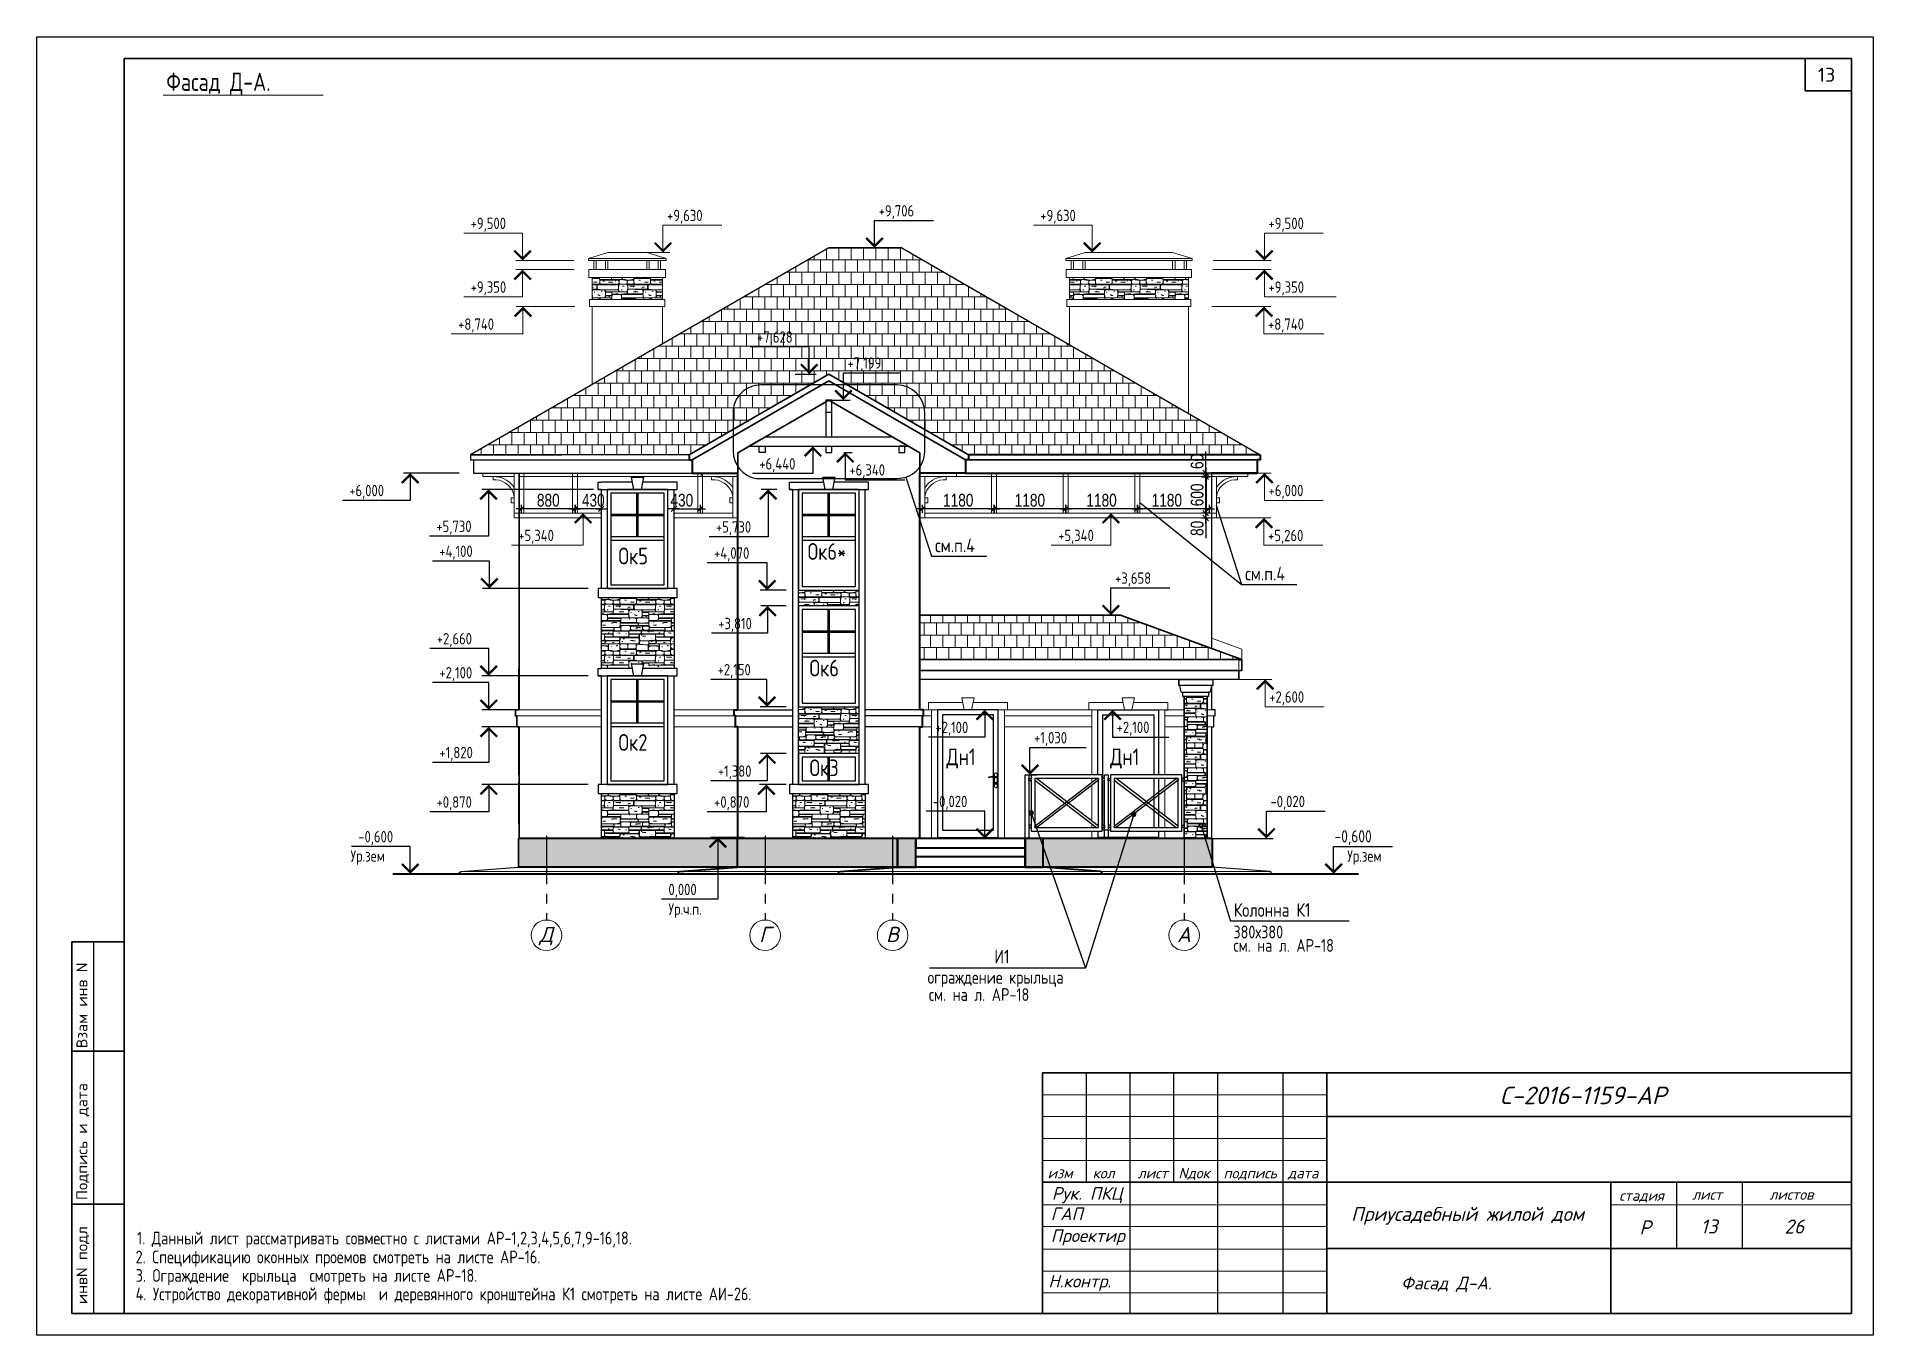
# Model space of a CAD drawing. Extents: x -12289450 to -10763036, y -7834513 to -6150123.
# Drawn here: x -11115819 to -11085579, y -7715920 to -7694536 of the extents above; entities that cross this region are included whole.
import ezdxf
from ezdxf.enums import TextEntityAlignment as Align

# ---------------------------------------------------------------- set-up
doc = ezdxf.new("R2010")
doc.units = 0
doc.header["$LTSCALE"] = 25
doc.header["$PDMODE"] = 35
doc.linetypes.add('CENTER', pattern=[50.8, 31.75, -6.35, 6.35, -6.35])
doc.linetypes.add('HIDDEN2', pattern=[4.7625, 3.175, -1.5875])
doc.layers.get('DefPoints').update_dxf_attribs({"color": 10, "lineweight": 30})
for name, color, linetype in [('003-ТЕКСТ', 7, 'Continuous'), ('004-ВСПЛИНИИ', 15, 'Continuous'), ('005-РАЗМЕРЫ', 252, 'Continuous'), ('008-ШТРИХОВКА', 252, 'Continuous'), ('014-ОСИ', 251, 'CENTER'), ('Annotation - Text', 7, 'Continuous'), ('ArchiCAD', 7, 'Continuous'), ('EEE', 7, 'Continuous'), ('kassa', 7, 'Continuous'), ('Крыши', 7, 'Continuous'), ('Новое', 51, 'Continuous'), ('Примечания', 7, 'Continuous')]:
    doc.layers.add(name, color=color, linetype=linetype)
for name, color, linetype, lineweight in [('RAZMER', 7, 'Continuous', 9), ('text', 1, 'Continuous', 15), ('Двери ArchiCAD_Ном_пера__41', 7, 'Continuous', 9), ('Двери демонтаж', 15, 'Continuous', 9), ('Интерьер - Лестница_Ном_пера__21', 7, 'Continuous', 40), ('Перегор', 4, 'Continuous', 20), ('СТЕНЫ', 5, 'Continuous', 40)]:
    doc.layers.add(name, color=color, linetype=linetype, lineweight=lineweight)
doc.styles.add('gismo', font='isocpeui.ttf')
doc.styles.add('GOST 2.304', font='cs_gost2304.shx')
doc.styles.add('SIMP701', font='simplex701.shx')
doc.styles.get("Standard").update_dxf_attribs({"font": 'arial.ttf'})
doc.styles.add('TXT0', font='txt', dxfattribs={"width": 0.8})
doc.dimstyles.new('Копия(5) РАЗМЕРЫ', dxfattribs={"dimscale": 30, "dimtxt": 7, "dimasz": 0.15, "dimexe": 0, "dimexo": 0, "dimgap": 1.2, "dimtad": 1, "dimdec": 0, "dimzin": 0, "dimdsep": 46, "dimtxsty": 'TXT0', "dimblk1": 'A8MITTA', "dimblk2": 'A8MITTA', "dimsah": 1, "dimcen": 2, "dimse1": 1, "dimse2": 1, "dimadec": 0, "dimazin": 0, "dimtp": 6, "dimtm": 6, "dimtfac": 1, "dimtdec": 0, "dimtofl": 0, "dimtmove": 0, "dimatfit": 3, "dimldrblk": 'A8MITTA', "dimfxl": 0, "dimtolj": 1, "dimtzin": 0, "dimarcsym": 0})

msp = doc.modelspace()

# ---------------------------------------------------------------- texts
at = {"insert": (-11086492.2, -7695048.5), "char_height": 228.541, "width": 435.317, "attachment_point": 1}
msp.add_mtext('{\\Fsimplex|c0;13}', dxfattribs=at)
at = {"layer": '003-ТЕКСТ', "lineweight": 30, "style": 'SIMP701'}
for s, height, p in [('Взам инв N', 180, (-11114985.2, -7711193.5)), ('Подпись и дата', 179.997, (-11114985.2, -7713694.6)), ('инвN подл', 180, (-11114985.2, -7715406.7))]:
    msp.add_text(s, height=height, rotation=90, dxfattribs=at).set_placement(p)
at = {"layer": 'Annotation - Text', "color": 0, "lineweight": 25}
for s, height, style, p in [('Фасад Д-А.', 300, 'GOST 2.304', (-11113685, -7695428.4)), ('Ок5', 275, 'GOST 2.304', (-11106240.4, -7703225.4)), ('Ок6*', 275, 'GOST 2.304', (-11103126.4, -7703150.8)), ('Ок6', 275, 'GOST 2.304', (-11103094.9, -7705070.8)), ('Ок2', 275, 'GOST 2.304', (-11106240.4, -7706295.4)), ('Дн1', 275, 'GOST 2.304', (-11100840.4, -7706532.7)), ('Дн1', 275, 'GOST 2.304', (-11098145.2, -7706532.7)), ('Ок3', 275, 'GOST 2.304', (-11103094.9, -7706713.2)), ('Колонна К1', 225, 'GOST 2.304', (-11096108.3, -7709028.9)), ('380х380', 210, 'GOST 2.304', (-11096115.6, -7709384.4)), ('И1', 225, 'GOST 2.304', (-11100050.5, -7709795.6)), ('см. на л. АР-18', 210, 'GOST 2.304', (-11096114.1, -7709605)), ('ограждение крыльца', 210, 'GOST 2.304', (-11101150.4, -7710131.1)), ('см. на л. АР-18', 210, 'GOST 2.304', (-11101129.6, -7710414.2)), ('С-2016-1159-АР', 288.596, 'gismo', (-11091727.2, -7712114.5)), ('изм', 173.16, 'gismo', (-11099174.7, -7713335.7)), ('кол', 173.16, 'gismo', (-11098433, -7713335.7)), ('лист', 173.16, 'gismo', (-11097691.4, -7713335.7)), ('Nдок', 173.16, 'gismo', (-11097020.3, -7713335.7)), ('подпись', 173.16, 'gismo', (-11096278.7, -7713335.7)), ('дата', 173.16, 'gismo', (-11095219.1, -7713335.7)), ('Рук. ПКЦ', 207.79, 'gismo', (-11099104.1, -7713688.6)), ('стадия', 173.16, 'gismo', (-11089762.6, -7713706.2)), ('лист', 173.16, 'gismo', (-11088561.8, -7713688.6)), ('листов', 173.16, 'gismo', (-11087290.4, -7713688.6)), ('ГАП', 207.79, 'gismo', (-11099121.7, -7714023.8)), ('Приусадебный жилой дом', 230.877, 'gismo', (-11094176.7, -7714037.7)), ('Проектир', 207.79, 'gismo', (-11099121.7, -7714383.8)), ('Р', 230.9, 'gismo', (-11089429.4, -7714260.2)), ('13', 230.88, 'gismo', (-11088421.5, -7714244.2)), ('26', 230.88, 'gismo', (-11087040.8, -7714244.2)), ('1. Данный лист рассматривать совместно с листами АР-1,2,3,4,5,6,7,9-16,18.', 210, 'GOST 2.304', (-11114167.2, -7714425.1)), ('2. Спецификацию оконных проемов смотреть на листе АР-16.', 210, 'GOST 2.304', (-11114190, -7714735.7)), ('3. Ограждение  крыльца  смотреть на листе АР-18.', 210, 'GOST 2.304', (-11114190, -7715039.8)), ('Н.контр.', 207.79, 'gismo', (-11099161.2, -7715132.6)), ('Фасад Д-А.', 210, 'gismo', (-11093354.2, -7715165.9)), ('4. Устройство декоративной фермы  и деревянного кронштейна К1 смотреть на листе АИ-26.', 210, 'GOST 2.304', (-11114190, -7715344))]:
    msp.add_text(s, height=height, dxfattribs=dict(at, style=style)).set_placement(p)
at = {"layer": 'Annotation - Text', "color": 0, "lineweight": 25, "char_height": 252, "attachment_point": 2, "style": 'gismo'}
for s, insert in [('Д', (-11107430, -7709193.8)), ('Г', (-11103830, -7709193.8)), ('В', (-11101730, -7709193.8)), ('А', (-11096930, -7709193.8))]:
    msp.add_mtext(s, dxfattribs=dict(at, insert=insert))
at = {"layer": 'RAZMER', "linetype": 'Continuous', "lineweight": 0, "ltscale": 75, "style": 'GOST 2.304'}
for s, p in [('+9,500', (-11108674.6, -7697703.2)), ('+9,630', (-11105440.2, -7697573.6)), ('+9,630', (-11099295.2, -7697573.6)), ('+9,500', (-11095537.6, -7697703.2)), ('+9,350', (-11108674.6, -7698753.2)), ('+9,350', (-11095537.6, -7698753.2)), ('+8,740', (-11108880.5, -7699363.2)), ('+8,740', (-11095544.3, -7699363.2)), ('+6,000', (-11095536.5, -7702103.2)), ('+5,340', (-11107891.1, -7702842.8)), ('+5,340', (-11099000.5, -7702842.8)), ('+5,260', (-11095544.3, -7702843.2)), ('+2,600', (-11095524.8, -7705503.2))]:
    msp.add_text(s, height=187.5, dxfattribs=at).set_placement(p)
at = {"layer": 'text', "color": 7, "lineweight": 25, "style": 'SIMP701', "width": 0.8}
for p in [(-11101028.1, -7703025.1), (-11095921.7, -7703489.9)]:
    msp.add_text('см.п.4', height=225, dxfattribs=at).set_placement(p)
at = {"layer": 'Примечания', "linetype": 'Continuous', "lineweight": 25, "ltscale": 75, "style": 'GOST 2.304'}
for s, height, p in [('+9,706', 187.5, (-11101955.7, -7697496.9)), ('+7,628', 187.5, (-11103958.6, -7699575.3)), ('+7,199', 187.5, (-11102469.6, -7700004.6)), ('+6,440', 187.5, (-11103921.2, -7701663.2)), ('+6,340', 187.5, (-11102438.4, -7701763.2)), ('+6,000', 187.5, (-11110674.4, -7702103.2)), ('+5,730', 187.5, (-11109239.1, -7702692.5)), ('+5,730', 187.5, (-11104635.4, -7702702.3)), ('+4,100', 187.5, (-11109191.4, -7703103.2)), ('+4,070', 187.5, (-11104666.3, -7703133.2)), ('+3,658', 187.5, (-11098064, -7703545.3)), ('+3,810', 187.5, (-11104598.2, -7704293.2)), ('+2,660', 187.5, (-11109232.3, -7704543.2)), ('+2,100', 187.5, (-11109188.8, -7705103.2)), ('+2,150', 187.5, (-11104608.7, -7705053.2)), ('+2,100', 187.5, (-11101021.5, -7706003.2)), ('+1,030', 187.5, (-11099397.1, -7706173.2)), ('+2,100', 187.5, (-11098037.6, -7706003.2)), ('+1,820', 187.5, (-11109188.8, -7706417.8)), ('+1,380', 187.5, (-11104604.4, -7706723.2)), ('+0,870', 187.5, (-11109235.7, -7707233.2)), ('+0,870', 187.5, (-11104666.4, -7707233.2)), ('-0,020', 187.5, (-11101063.7, -7707223.2)), ('-0,020', 187.5, (-11095504.7, -7707223.2)), ('-0,600', 187.5, (-11110524.4, -7707803.2)), ('-0,600', 200, (-11094449.9, -7707803.2)), ('0,000', 187.5, (-11105417.5, -7708672.3))]:
    msp.add_text(s, height=height, dxfattribs=at).set_placement(p)
for s, p in [('Ур.зем', (-11110652.5, -7707933.1)), ('Ур.зем', (-11094240.4, -7707933.1)), ('Ур.ч.п.', (-11105417.5, -7708807.3))]:
    msp.add_text(s, height=187.5, dxfattribs=at).set_placement(p, align=Align.TOP_LEFT)

# ---------------------------------------------------------------- blocks, each defined once
blk = doc.blocks.new('r')
at = {"layer": 'Двери ArchiCAD_Ном_пера__41', "linetype": 'Continuous'}
for p, q in [((-39, 178), (-45, 178)), ((-45, 178), (-45, -42)), ((-36, 184), (-39, 178)), ((-32, 188), (-36, 184)), ((-33, 118), (-32, 119)), ((-32, 116), (-33, 118)), ((-26, 190), (-32, 188)), ((-32, 121), (-31, 123)), ((-32, 119), (-32, 121)), ((-32, 114), (-32, 116)), ((-31, 113), (-32, 114)), ((-31, 123), (-30, 124)), ((-30, 111), (-31, 113)), ((-30, 124), (-29, 125)), ((-29, 110), (-30, 111)), ((-30, 29), (-29, 32)), ((-30, 27), (-30, 29)), ((-29, 24), (-30, 27)), ((-29, 125), (-28, 126)), ((-27, 109), (-29, 110)), ((-29, 32), (-27, 34)), ((-28, 22), (-29, 24)), ((-28, 126), (-26, 127)), ((-28, 22), (-28, 6)), ((-28, 6), (-27, 4)), ((-25, 108), (-27, 109)), ((-27, 34), (-25, 35)), ((-27, 4), (-26, 2)), ((-19, 190), (-26, 190)), ((-26, 127), (-25, 128)), ((-26, 2), (-25, 1)), ((-25, 128), (-23, 128)), ((-24, 108), (-25, 108)), ((-25, 35), (-22, 35)), ((-25, 1), (-23, 1)), ((-22, 108), (-24, 108)), ((-23, 128), (-21, 128)), ((-23, 1), (-22, 1)), ((-20, 108), (-22, 108)), ((-22, 35), (-20, 35)), ((-22, 1), (-20, 1)), ((-21, 128), (-20, 128)), ((-20, 128), (-18, 127)), ((-19, 109), (-20, 108)), ((-20, 35), (-18, 34)), ((-20, 1), (-19, 2)), ((-13, 188), (-19, 190)), ((-17, 110), (-19, 109)), ((-19, 2), (-18, 4)), ((-18, 127), (-2, 132)), ((-18, 34), (-16, 32)), ((-18, 22), (-16, 24)), ((-18, 6), (-18, 22)), ((-18, 4), (-18, 6)), ((-16, 111), (-17, 110)), ((-15, 112), (-16, 111)), ((-16, 32), (-15, 29)), ((-15, 27), (-16, 24)), ((-14, 113), (-15, 112)), ((-15, 29), (-15, 27)), ((1, 117), (-14, 113)), ((-9, 184), (-13, 188)), ((-6, 178), (-9, 184)), ((0, 178), (-6, 178)), ((-2, 132), (32, 135)), ((0, 132), (0, 178)), ((0, -42), (0, 117)), ((33, 120), (1, 117)), ((32, 135), (66, 132)), ((64, 117), (33, 120)), ((87, 111), (64, 117)), ((66, 132), (92, 125)), ((88, 111), (87, 111)), ((89, 111), (88, 111)), ((91, 111), (89, 111)), ((92, 111), (91, 111)), ((92, 125), (92, 125)), ((92, 125), (94, 124)), ((93, 111), (92, 111)), ((94, 112), (93, 111)), ((94, 124), (95, 124)), ((95, 113), (94, 112)), ((95, 124), (95, 123)), ((95, 123), (96, 122)), ((96, 114), (95, 113)), ((96, 122), (97, 120)), ((97, 116), (96, 115)), ((96, 115), (96, 114)), ((97, 120), (97, 119)), ((97, 119), (97, 118)), ((97, 118), (97, 116)), ((-45, -42), (-39, -42)), ((-39, -42), (-36, -48)), ((-36, -48), (-32, -52)), ((-32, -52), (-26, -54)), ((-26, -54), (-19, -54)), ((-19, -54), (-13, -52)), ((-13, -52), (-9, -48)), ((-9, -48), (-6, -42)), ((-6, -42), (0, -42))]:
    blk.add_line(p, q, dxfattribs=at)
blk = doc.blocks.new('A8MITTA', base_point=(3180, 3140))
for p, q in [((3160, 3140), (3200, 3140)), ((3170, 3130), (3190, 3150)), ((3180, 3155), (3180, 3125))]:
    blk.add_line(p, q)
blk = doc.blocks.new('*D1194')
at = {"layer": '005-РАЗМЕРЫ', "color": 0, "lineweight": -2, "ltscale": 4, "transparency": 16777216}
blk.add_line((-11106531, -7702311), (-11106952, -7702311), dxfattribs=at)
at = {"layer": 'DefPoints', "color": 0, "ltscale": 4, "transparency": 16777216}
for p in [(-11106956, -7702311), (-11106956, -7702381), (-11106526, -7702381)]:
    blk.add_point(p, dxfattribs=at)
at = {"layer": '005-РАЗМЕРЫ', "color": 0, "lineweight": -2, "ltscale": 4, "transparency": 16777216, "xscale": 4.5, "yscale": 4.5, "zscale": 4.5, "rotation": 180}
blk.add_blockref('A8MITTA', (-11106956, -7702311), dxfattribs=at)
at = {"layer": '005-РАЗМЕРЫ', "color": 0, "lineweight": -2, "ltscale": 4, "transparency": 16777216, "xscale": 4.5, "yscale": 4.5, "zscale": 4.5}
blk.add_blockref('A8MITTA', (-11106526, -7702311), dxfattribs=at)
at = {"layer": '005-РАЗМЕРЫ', "color": 0, "lineweight": 25, "ltscale": 4, "transparency": 16777216, "insert": (-11106655, -7702170), "char_height": 210, "attachment_point": 5, "style": 'TXT0'}
blk.add_mtext('\\A1;430', dxfattribs=at)
blk = doc.blocks.new('*D1195')
at = {"layer": '005-РАЗМЕРЫ', "color": 0, "lineweight": -2, "ltscale": 4, "transparency": 16777216}
blk.add_line((-11106961, -7702311), (-11107832, -7702311), dxfattribs=at)
at = {"layer": 'DefPoints', "color": 0, "ltscale": 4, "transparency": 16777216}
for p in [(-11107836, -7702311), (-11107836, -7702381), (-11106956, -7702381)]:
    blk.add_point(p, dxfattribs=at)
at = {"layer": '005-РАЗМЕРЫ', "color": 0, "lineweight": -2, "ltscale": 4, "transparency": 16777216, "xscale": 4.5, "yscale": 4.5, "zscale": 4.5, "rotation": 180}
blk.add_blockref('A8MITTA', (-11107836, -7702311), dxfattribs=at)
at = {"layer": '005-РАЗМЕРЫ', "color": 0, "lineweight": -2, "ltscale": 4, "transparency": 16777216, "xscale": 4.5, "yscale": 4.5, "zscale": 4.5}
blk.add_blockref('A8MITTA', (-11106956, -7702311), dxfattribs=at)
at = {"layer": '005-РАЗМЕРЫ', "color": 0, "lineweight": 25, "ltscale": 4, "transparency": 16777216, "insert": (-11107396, -7702170), "char_height": 210, "attachment_point": 5, "style": 'TXT0'}
blk.add_mtext('\\A1;880', dxfattribs=at)
blk = doc.blocks.new('*D1196')
at = {"layer": '005-РАЗМЕРЫ', "color": 0, "lineweight": -2, "ltscale": 4, "transparency": 16777216}
blk.add_line((-11105322, -7702311), (-11104901, -7702311), dxfattribs=at)
at = {"layer": 'DefPoints', "color": 0, "ltscale": 4, "transparency": 16777216}
for p in [(-11105326, -7702381), (-11104896, -7702311), (-11104896, -7702381)]:
    blk.add_point(p, dxfattribs=at)
at = {"layer": '005-РАЗМЕРЫ', "color": 0, "lineweight": -2, "ltscale": 4, "transparency": 16777216, "xscale": 4.5, "yscale": 4.5, "zscale": 4.5, "rotation": 180}
blk.add_blockref('A8MITTA', (-11105326, -7702311), dxfattribs=at)
at = {"layer": '005-РАЗМЕРЫ', "color": 0, "lineweight": -2, "ltscale": 4, "transparency": 16777216, "xscale": 4.5, "yscale": 4.5, "zscale": 4.5}
blk.add_blockref('A8MITTA', (-11104896, -7702311), dxfattribs=at)
at = {"layer": '005-РАЗМЕРЫ', "color": 0, "lineweight": 25, "ltscale": 4, "transparency": 16777216, "insert": (-11105197, -7702170), "char_height": 210, "attachment_point": 5, "style": 'TXT0'}
blk.add_mtext('\\A1;430', dxfattribs=at)
blk = doc.blocks.new('*D1197')
at = {"layer": '005-РАЗМЕРЫ', "color": 0, "lineweight": -2, "ltscale": 4, "transparency": 16777216}
blk.add_line((-11096521, -7702311), (-11097692, -7702311), dxfattribs=at)
at = {"layer": 'DefPoints', "color": 0, "ltscale": 4, "transparency": 16777216}
for p in [(-11097696, -7702311), (-11097696, -7702381), (-11096516, -7702381)]:
    blk.add_point(p, dxfattribs=at)
at = {"layer": '005-РАЗМЕРЫ', "color": 0, "lineweight": -2, "ltscale": 4, "transparency": 16777216, "xscale": 4.5, "yscale": 4.5, "zscale": 4.5, "rotation": 180}
blk.add_blockref('A8MITTA', (-11097696, -7702311), dxfattribs=at)
at = {"layer": '005-РАЗМЕРЫ', "color": 0, "lineweight": -2, "ltscale": 4, "transparency": 16777216, "xscale": 4.5, "yscale": 4.5, "zscale": 4.5}
blk.add_blockref('A8MITTA', (-11096516, -7702311), dxfattribs=at)
at = {"layer": '005-РАЗМЕРЫ', "color": 0, "lineweight": 25, "ltscale": 4, "transparency": 16777216, "insert": (-11097211, -7702170), "char_height": 210, "attachment_point": 5, "style": 'TXT0'}
blk.add_mtext('\\A1;1180', dxfattribs=at)
blk = doc.blocks.new('*D1198')
at = {"layer": '005-РАЗМЕРЫ', "color": 0, "lineweight": -2, "ltscale": 4, "transparency": 16777216}
blk.add_line((-11097701, -7702311), (-11098872, -7702311), dxfattribs=at)
at = {"layer": 'DefPoints', "color": 0, "ltscale": 4, "transparency": 16777216}
for p in [(-11098876, -7702311), (-11098876, -7702381), (-11097696, -7702381)]:
    blk.add_point(p, dxfattribs=at)
at = {"layer": '005-РАЗМЕРЫ', "color": 0, "lineweight": -2, "ltscale": 4, "transparency": 16777216, "xscale": 4.5, "yscale": 4.5, "zscale": 4.5, "rotation": 180}
blk.add_blockref('A8MITTA', (-11098876, -7702311), dxfattribs=at)
at = {"layer": '005-РАЗМЕРЫ', "color": 0, "lineweight": -2, "ltscale": 4, "transparency": 16777216, "xscale": 4.5, "yscale": 4.5, "zscale": 4.5}
blk.add_blockref('A8MITTA', (-11097696, -7702311), dxfattribs=at)
at = {"layer": '005-РАЗМЕРЫ', "color": 0, "lineweight": 25, "ltscale": 4, "transparency": 16777216, "insert": (-11098286, -7702170), "char_height": 210, "attachment_point": 5, "style": 'TXT0'}
blk.add_mtext('\\A1;1180', dxfattribs=at)
blk = doc.blocks.new('*D1199')
at = {"layer": '005-РАЗМЕРЫ', "color": 0, "lineweight": -2, "ltscale": 4, "transparency": 16777216}
blk.add_line((-11098881, -7702311), (-11100052, -7702311), dxfattribs=at)
at = {"layer": 'DefPoints', "color": 0, "ltscale": 4, "transparency": 16777216}
for p in [(-11100056, -7702311), (-11100056, -7702381), (-11098876, -7702381)]:
    blk.add_point(p, dxfattribs=at)
at = {"layer": '005-РАЗМЕРЫ', "color": 0, "lineweight": -2, "ltscale": 4, "transparency": 16777216, "xscale": 4.5, "yscale": 4.5, "zscale": 4.5, "rotation": 180}
blk.add_blockref('A8MITTA', (-11100056, -7702311), dxfattribs=at)
at = {"layer": '005-РАЗМЕРЫ', "color": 0, "lineweight": -2, "ltscale": 4, "transparency": 16777216, "xscale": 4.5, "yscale": 4.5, "zscale": 4.5}
blk.add_blockref('A8MITTA', (-11098876, -7702311), dxfattribs=at)
at = {"layer": '005-РАЗМЕРЫ', "color": 0, "lineweight": 25, "ltscale": 4, "transparency": 16777216, "insert": (-11099466, -7702170), "char_height": 210, "attachment_point": 5, "style": 'TXT0'}
blk.add_mtext('\\A1;1180', dxfattribs=at)
blk = doc.blocks.new('*D1200')
at = {"layer": '005-РАЗМЕРЫ', "color": 0, "lineweight": -2, "ltscale": 4, "transparency": 16777216}
blk.add_line((-11100061, -7702311), (-11101232, -7702311), dxfattribs=at)
at = {"layer": 'DefPoints', "color": 0, "ltscale": 4, "transparency": 16777216}
for p in [(-11101236, -7702311), (-11101236, -7702381), (-11100056, -7702381)]:
    blk.add_point(p, dxfattribs=at)
at = {"layer": '005-РАЗМЕРЫ', "color": 0, "lineweight": -2, "ltscale": 4, "transparency": 16777216, "xscale": 4.5, "yscale": 4.5, "zscale": 4.5, "rotation": 180}
blk.add_blockref('A8MITTA', (-11101236, -7702311), dxfattribs=at)
at = {"layer": '005-РАЗМЕРЫ', "color": 0, "lineweight": -2, "ltscale": 4, "transparency": 16777216, "xscale": 4.5, "yscale": 4.5, "zscale": 4.5}
blk.add_blockref('A8MITTA', (-11100056, -7702311), dxfattribs=at)
at = {"layer": '005-РАЗМЕРЫ', "color": 0, "lineweight": 25, "ltscale": 4, "transparency": 16777216, "insert": (-11100646, -7702170), "char_height": 210, "attachment_point": 5, "style": 'TXT0'}
blk.add_mtext('\\A1;1180', dxfattribs=at)
blk = doc.blocks.new('*D1206')
at = {"layer": '005-РАЗМЕРЫ', "color": 0, "lineweight": -2, "ltscale": 4, "transparency": 16777216}
for p, q in [((-11096571, -7702376), (-11096571, -7702372)), ((-11096571, -7702465), (-11096571, -7702794))]:
    blk.add_line(p, q, dxfattribs=at)
at = {"layer": 'DefPoints', "color": 0, "ltscale": 4, "transparency": 16777216}
for p in [(-11096574, -7702381), (-11096571, -7702381), (-11096574, -7702461)]:
    blk.add_point(p, dxfattribs=at)
at = {"layer": '005-РАЗМЕРЫ', "color": 0, "lineweight": -2, "ltscale": 4, "transparency": 16777216, "xscale": 4.5, "yscale": 4.5, "zscale": 4.5}
for p, rotation in [((-11096571, -7702381), 270), ((-11096571, -7702461), 90)]:
    blk.add_blockref('A8MITTA', p, dxfattribs=dict(at, rotation=rotation))
at = {"layer": '005-РАЗМЕРЫ', "color": 0, "lineweight": 25, "ltscale": 4, "transparency": 16777216, "insert": (-11096712, -7702632), "char_height": 210, "attachment_point": 5, "rotation": 90, "style": 'TXT0'}
blk.add_mtext('\\A1;80', dxfattribs=at)
blk = doc.blocks.new('*D1207')
at = {"layer": '005-РАЗМЕРЫ', "color": 0, "lineweight": -2, "ltscale": 4, "transparency": 16777216}
blk.add_line((-11096571, -7702376), (-11096571, -7701785), dxfattribs=at)
at = {"layer": 'DefPoints', "color": 0, "ltscale": 4, "transparency": 16777216}
for p in [(-11096571, -7701781), (-11096475, -7701781), (-11096475, -7702381)]:
    blk.add_point(p, dxfattribs=at)
at = {"layer": '005-РАЗМЕРЫ', "color": 0, "lineweight": -2, "ltscale": 4, "transparency": 16777216, "xscale": 4.5, "yscale": 4.5, "zscale": 4.5}
for p, rotation in [((-11096571, -7701781), 90), ((-11096571, -7702381), 270)]:
    blk.add_blockref('A8MITTA', p, dxfattribs=dict(at, rotation=rotation))
at = {"layer": '005-РАЗМЕРЫ', "color": 0, "lineweight": 25, "ltscale": 4, "transparency": 16777216, "insert": (-11096712, -7702081), "char_height": 210, "attachment_point": 5, "rotation": 90, "style": 'TXT0'}
blk.add_mtext('\\A1;600', dxfattribs=at)
blk = doc.blocks.new('*D1205')
at = {"layer": '005-РАЗМЕРЫ', "color": 0, "lineweight": -2, "ltscale": 4, "transparency": 16777216}
for p, q in [((-11096571, -7701716), (-11096571, -7701368)), ((-11096571, -7701785), (-11096571, -7701790))]:
    blk.add_line(p, q, dxfattribs=at)
at = {"layer": 'DefPoints', "color": 0, "ltscale": 4, "transparency": 16777216}
for p in [(-11096574, -7701721), (-11096574, -7701781), (-11096571, -7701781)]:
    blk.add_point(p, dxfattribs=at)
at = {"layer": '005-РАЗМЕРЫ', "color": 0, "lineweight": -2, "ltscale": 4, "transparency": 16777216, "xscale": 4.5, "yscale": 4.5, "zscale": 4.5}
for p, rotation in [((-11096571, -7701721), 270), ((-11096571, -7701781), 90)]:
    blk.add_blockref('A8MITTA', p, dxfattribs=dict(at, rotation=rotation))
at = {"layer": '005-РАЗМЕРЫ', "color": 0, "lineweight": 25, "ltscale": 4, "transparency": 16777216, "insert": (-11096712, -7701530), "char_height": 210, "attachment_point": 5, "rotation": 90, "style": 'TXT0'}
blk.add_mtext('\\A1;60', dxfattribs=at)

# ---------------------------------------------------------------- dimensions: what is measured, and where the dimension line sits
at = {"layer": '005-РАЗМЕРЫ', "lineweight": 25, "ltscale": 4}
for base, p1, p2, angle, picture, middle in [((-11096570.8, -7701780.7), (-11096574.5, -7701720.7), (-11096574.5, -7701780.7), 270, '*D1205', (-11096570.8, -7701529.7)), ((-11096570.8, -7701780.7), (-11096475.1, -7702380.7), (-11096475.1, -7701780.7), 90, '*D1207', (-11096570.8, -7702080.7)), ((-11104896, -7702310.6), (-11105326, -7702380.7), (-11104896, -7702380.7), 180, '*D1196', (-11105197.4, -7702310.6)), ((-11096570.8, -7702380.7), (-11096574.5, -7702460.7), (-11096574.5, -7702380.7), 90, '*D1206', (-11096570.8, -7702631.7))]:
    dim = msp.add_linear_dim(base=base, p1=p1, p2=p2, angle=angle, dimstyle='Копия(5) РАЗМЕРЫ', dxfattribs=at)
    dim.commit()
    dim.dimension.update_dxf_attribs({"geometry": picture, "text_midpoint": middle, "dimtype": 160})
for base, p1, p2, picture, middle in [((-11107836, -7702310.6), (-11106956, -7702380.7), (-11107836, -7702380.7), '*D1195', (-11107396, -7702169.6)), ((-11101236, -7702310.6), (-11100056, -7702380.7), (-11101236, -7702380.7), '*D1200', (-11100646, -7702169.6)), ((-11100056, -7702310.6), (-11098876, -7702380.7), (-11100056, -7702380.7), '*D1199', (-11099466, -7702169.6)), ((-11098876, -7702310.6), (-11097696, -7702380.7), (-11098876, -7702380.7), '*D1198', (-11098286, -7702169.6))]:
    dim = msp.add_linear_dim(base=base, p1=p1, p2=p2, dimstyle='Копия(5) РАЗМЕРЫ', dxfattribs=at)
    dim.commit()
    dim.dimension.update_dxf_attribs({"geometry": picture, "text_midpoint": middle})
for base, p1, p2, picture, middle in [((-11106956, -7702310.6), (-11106526, -7702380.7), (-11106956, -7702380.7), '*D1194', (-11106654.7, -7702310.6)), ((-11097696, -7702310.6), (-11096516, -7702380.7), (-11097696, -7702380.7), '*D1197', (-11097211.4, -7702310.6))]:
    dim = msp.add_linear_dim(base=base, p1=p1, p2=p2, dimstyle='Копия(5) РАЗМЕРЫ', dxfattribs=at)
    dim.commit()
    dim.dimension.update_dxf_attribs({"geometry": picture, "text_midpoint": middle, "dimtype": 160})

# ---------------------------------------------------------------- hatches: boundary and pattern name
at = {"layer": '008-ШТРИХОВКА', "lineweight": 18, "ltscale": 3}
h = msp.add_hatch(dxfattribs=at)
h.set_pattern_fill('AR-B88', color=256)
h.set_pattern_definition([(0, (-27601.4, -161115.81), (0, 203.2), []), (90, (-27601.4, -161115.81), (-101.6, 203.2), [203.2, -203.2])])
h.paths.add_polyline_path([(-11101851.8, -7698014.4), (-11101766, -7698014.4), (-11101706.3, -7698014.4), (-11101577.5, -7698015.2), (-11095676, -7701420.7), (-11100476, -7701420.7), (-11101793.6, -7700660), (-11102776, -7700092.8), (-11105076, -7701420.7), (-11106726.8, -7701420.7), (-11108676, -7701420.7), (-11104088.1, -7698771.9), (-11102776, -7698014.4), (-11102598.7, -7698014.4), (-11102342.8, -7698014.4), (-11102176, -7698014.4), (-11101981.3, -7698014.4)])
at = {"layer": '008-ШТРИХОВКА', "lineweight": 9, "ltscale": 3}
h = msp.add_hatch(dxfattribs=at)
h.set_pattern_fill('AR-B88', color=256)
h.set_pattern_definition([(0, (-32697.55, -164855.8), (0, 203.2), []), (90, (-32697.55, -164855.81), (-101.6, 203.2), [203.2, -203.2])])
h.paths.add_polyline_path([(-11101276, -7704790.7), (-11101276, -7704062.8), (-11097976, -7704062.8), (-11095976, -7704790.7)])
at = {"layer": 'RAZMER', "lineweight": 0, "ltscale": 4}
h = msp.add_hatch(dxfattribs=at)
h.set_pattern_fill('DSLSTN', color=251, scale=300, style=0, pattern_type=2)
h.set_pattern_definition([(180, (462411.6, -635207), (-1e-13, -837.9), [184.338, -653.562]), (0, (461598.8, -635240.5), (0, 837.9), [108.927, -728.973]), (0, (461707.8, -635282.4), (0, 837.9), [58.653, -779.247]), (315, (461699.4, -635274.06), (837.899983, -2e-13), [11.8497, -1173.11985]), (270, (461699.4, -635265.7), (837.9, -2e-13), [8.379, -829.521]), (270, (461699.4, -635248.9), (837.9, -2e-13), [16.758, -821.142]), (225, (461707.76, -635240.54), (-1e-13, -837.899983), [11.8497, -1173.11985]), (180, (461942.4, -635240.5), (-1e-13, -837.9), [234.612, -603.288]), (135, (461950.75, -635248.9), (-837.899983, 7e-14), [11.8497, -1173.11985]), (90, (461950.75, -635257.3), (-837.9, 5e-14), [8.379, -829.521]), (180, (461942.4, -634762.9), (-1e-13, -837.9), [351.918, -485.982]), (180, (461867, -634930.5), (-1e-13, -837.9), [159.201, -678.699]), (180, (462059.7, -634553.5), (-1e-13, -837.9), [343.539, -494.361]), (225, (462193.74, -635005.9), (-1e-13, -837.899983), [11.8497, -1173.11985]), (315, (462193.74, -635005.9), (837.899983, -2e-13), [11.8497, -1173.11985]), (45, (461959.1, -634704.3), (7e-14, 837.899983), [11.8497, -1173.11985]), (0, (461716.1, -634704.3), (0, 837.9), [242.991, -594.909]), (135, (462218.9, -634821.6), (-837.899983, 7e-14), [11.8497, -1173.11985]), (180, (462352.9, -634821.6), (-1e-13, -837.9), [134.064, -703.836]), (225, (462076.43, -634829.97), (-1e-13, -837.899983), [11.8497, -1173.11985]), (180, (462361.3, -634830), (-1e-13, -837.9), [284.886, -553.014]), (0, (461649.1, -635315.95), (0, 837.9), [16.758, -821.142]), (0, (461749.65, -634846.7), (0, 837.9), [8.379, -829.521]), (0, (461598.8, -634804.8), (0, 837.9), [50.274, -787.626]), (0, (461573.7, -634788.1), (0, 837.9), [16.758, -821.142]), (0, (462319.4, -634670.8), (0, 837.9), [33.516, -804.384]), (0, (462336.2, -634662.4), (0, 837.9), [67.032, -770.868]), (0, (461749.65, -635064.6), (0, 837.9), [8.379, -829.521]), (0, (461640.7, -635081.3), (0, 837.9), [75.411, -762.489]), (0, (461548.56, -635064.6), (0, 837.9), [25.137, -812.763]), (0, (462302.7, -635290.8), (0, 837.9), [16.758, -821.142]), (0, (462319.4, -635299.2), (0, 837.9), [25.137, -812.763]), (0, (462244, -635248.9), (0, 837.9), [8.379, -829.521]), (0, (462361.3, -635232.2), (0, 837.9), [16.758, -821.142]), (0, (461850.2, -635207), (0, 837.9), [16.758, -821.142]), (0, (461875.3, -635148.4), (0, 837.9), [25.137, -812.763]), (0, (462076.4, -635232.2), (0, 837.9), [8.379, -829.521]), (0, (462051.3, -635240.5), (0, 837.9), [75.411, -762.489]), (0, (462193.7, -635173.5), (0, 837.9), [8.379, -829.521]), (0, (462202.1, -635165.1), (0, 837.9), [33.516, -804.384]), (0, (462051.3, -635156.75), (0, 837.9), [8.379, -829.521]), (0, (461992.64, -635148.4), (0, 837.9), [83.79, -754.11]), (0, (462235.6, -635081.3), (0, 837.9), [58.653, -779.247]), (0, (462143.5, -635047.8), (0, 837.9), [25.137, -812.763]), (0, (461917.2, -634980.8), (0, 837.9), [8.379, -829.521]), (0, (462001, -634964), (0, 837.9), [16.758, -821.142]), (0, (462009.4, -634955.65), (0, 837.9), [16.758, -821.142]), (0, (461774.8, -634570.2), (0, 837.9), [8.379, -829.521]), (0, (461774.8, -634620.5), (0, 837.9), [50.274, -787.626]), (0, (461925.6, -634587), (0, 837.9), [16.758, -821.142]), (0, (461942.4, -634578.6), (0, 837.9), [67.032, -770.868]), (0, (461867, -634746.2), (0, 837.9), [16.758, -821.142]), (0, (461682.6, -634729.4), (0, 837.9), [25.137, -812.763]), (0, (461674.24, -634721), (0, 837.9), [108.927, -728.973]), (0, (462160.2, -634762.9), (0, 837.9), [8.379, -829.521]), (0, (462026.2, -634746.2), (0, 837.9), [8.379, -829.521]), (0, (462042.9, -634754.56), (0, 837.9), [25.137, -812.763]), (0, (462269.15, -634880.24), (0, 837.9), [41.895, -796.005]), (0, (462235.6, -634871.9), (0, 837.9), [41.895, -796.005]), (0, (462093.2, -634888.6), (0, 837.9), [16.758, -821.142]), (0, (462118.3, -634846.7), (0, 837.9), [16.758, -821.142]), (0, (462109.95, -634838.35), (0, 837.9), [16.758, -821.142]), (0, (461942.4, -634905.4), (0, 837.9), [25.137, -812.763]), (0, (461816.7, -634897), (0, 837.9), [16.758, -821.142]), (0, (461808.3, -634905.4), (0, 837.9), [16.758, -821.142]), (0, (461741.3, -634888.6), (0, 837.9), [16.758, -821.142]), (270, (461699.4, -634469.7), (837.9, -2e-13), [75.411, -762.489]), (243.43495, (461707.76, -634452.9), (3.1e-05, -837.899992), [18.736014, -1854.86532]), (251.56505, (461858.58, -634511.57), (-7e-06, -837.899987), [26.49673, -2623.1757]), (270, (461858.6, -634478.05), (837.9, -2e-13), [33.516, -804.384]), (288.43495, (461850.2, -634452.91), (837.9000444, -1675.799994), [26.49673, -2623.1757]), (333.43495, (461506.66, -635106.48), (837.899992, 3.1e-05), [18.736014, -1854.86532]), (296.56505, (461498.3, -635089.7), (837.900001, -837.900036), [18.736014, -1854.86532]), (270, (461498.3, -635056.2), (837.9, -2e-13), [33.516, -804.384]), (206.56505, (461515.04, -635047.82), (-837.900036, -837.900001), [18.736014, -1854.86532]), (26.565051, (461506.66, -634511.57), (837.900021, 837.900016), [18.736014, -1854.86532]), (348.69007, (461515.04, -634578.6), (837.8999923, 3.91e-05), [42.72469, -4229.7438]), (333.43495, (461498.3, -634570.22), (837.899992, 3.1e-05), [18.736014, -1854.86532]), (270, (461498.3, -634519.95), (837.9, -2e-13), [50.274, -787.626]), (225, (461506.66, -634511.57), (-1e-13, -837.899983), [11.8497, -1173.11985]), (0, (461506.7, -635039.44), (0, 837.9), [175.959, -661.941]), (315, (461489.9, -635022.7), (837.899983, -2e-13), [23.69939, -1161.27015]), (270, (461489.9, -634972.4), (837.9, -2e-13), [50.274, -787.626]), (243.43495, (461498.3, -634955.65), (3.1e-05, -837.899992), [18.736014, -1854.86532]), (225, (461506.66, -634947.3), (-1e-13, -837.899983), [11.8497, -1173.11985]), (194.03624, (461540.18, -634938.9), (-2513.7000764, -837.899857), [34.547505, -3420.2028]), (0, (461867, -634930.5), (0, 837.9), [16.758, -821.142]), (0, (461640.7, -635299.2), (0, 837.9), [41.895, -796.005]), (0, (461598.8, -635307.6), (0, 837.9), [92.169, -745.731]), (45, (461598.83, -634654), (7e-14, 837.899983), [23.69939, -1161.27015]), (90, (461598.8, -634687.5), (-837.9, 5e-14), [33.516, -804.384]), (135, (461607.2, -634695.9), (-837.899983, 7e-14), [11.8497, -1173.11985]), (116.56505, (461707.76, -634662.4), (-837.900001, 837.900036), [18.736014, -1854.86532]), (90, (461707.8, -634679.15), (-837.9, 5e-14), [16.758, -821.142]), (63.434949, (461699.38, -634695.9), (-1.6e-05, 837.899992), [18.736014, -1854.86532]), (288.43495, (462235.64, -634670.77), (837.9000444, -1675.799994), [26.49673, -2623.1757]), (270, (462235.6, -634662.4), (837.9, -2e-13), [8.379, -829.521]), (243.43495, (462244, -634645.63), (3.1e-05, -837.899992), [18.736014, -1854.86532]), (251.56505, (462336.18, -635081.34), (-7e-06, -837.899987), [26.49673, -2623.1757]), (270, (462336.2, -635039.44), (837.9, -2e-13), [41.895, -796.005]), (296.56505, (462327.8, -635022.7), (837.900001, -837.900036), [18.736014, -1854.86532]), (288.43495, (461950.75, -635081.34), (837.9000444, -1675.799994), [26.49673, -2623.1757]), (270, (461950.75, -635073), (837.9, -2e-13), [8.379, -829.521]), (243.43495, (461959.13, -635056.2), (3.1e-05, -837.899992), [18.736014, -1854.86532]), (243.43495, (461816.7, -635089.7), (3.1e-05, -837.899992), [18.736014, -1854.86532]), (270, (461816.7, -635073), (837.9, -2e-13), [16.758, -821.142]), (296.56505, (461808.3, -635056.2), (837.900001, -837.900036), [18.736014, -1854.86532]), (315, (461950.75, -634662.4), (837.899983, -2e-13), [23.69939, -1161.27015]), (63.434949, (461808.3, -634838.35), (-1.6e-05, 837.899992), [18.736014, -1854.86532]), (90, (461808.3, -634855.1), (-837.9, 5e-14), [16.758, -821.142]), (135, (461825.06, -634871.86), (-837.899983, 7e-14), [23.69939, -1161.27015]), (90, (462378.1, -634913.8), (-837.9, 5e-14), [75.411, -762.489]), (45, (462369.7, -634922.14), (7e-14, 837.899983), [11.8497, -1173.11985]), (270, (462327.8, -634938.9), (837.9, -2e-13), [58.653, -779.247]), (270, (462193.7, -634938.9), (837.9, -2e-13), [67.032, -770.868]), (108.43495, (462428.35, -635240.54), (-837.9000444, 1675.799994), [26.49673, -2623.1757]), (90, (462428.35, -635290.8), (-837.9, 5e-14), [50.274, -787.626]), (78.690068, (462419.97, -635332.71), (-9.9e-06, 837.8999923), [42.72469, -4229.7438]), (278.1301, (462210.5, -635274.06), (837.8997774, -5027.3998965), [59.24848, -5865.5994]), (270, (462210.5, -635240.5), (837.9, -2e-13), [33.516, -804.384]), (251.56505, (462218.88, -635215.4), (-7e-06, -837.899987), [26.49673, -2623.1757]), (333.43495, (461791.55, -635207.02), (837.899992, 3.1e-05), [18.736014, -1854.86532]), (180, (461799.9, -635240.5), (-1e-13, -837.9), [58.653, -779.247]), (0, (461707.8, -634880.24), (0, 837.9), [343.539, -494.361]), (180, (461850.2, -635282.4), (-1e-13, -837.9), [83.79, -754.11]), (189.46232, (461900.48, -635274.06), (-4189.4998786, -837.8998155), [50.96747, -5045.7792]), (180, (461942.4, -635274.06), (-1e-13, -837.9), [41.895, -796.005]), (0, (461875.3, -635240.5), (0, 837.9), [25.137, -812.763]), (0, (461758, -635240.5), (0, 837.9), [25.137, -812.763]), (180, (461615.6, -634938.9), (-1e-13, -837.9), [75.411, -762.489]), (90, (461699.4, -634930.5), (-837.9, 5e-14), [50.274, -787.626]), (63.434949, (461691, -634947.27), (-1.6e-05, 837.899992), [18.736014, -1854.86532]), (0, (461665.9, -634947.3), (0, 837.9), [25.137, -812.763]), (350.53768, (461615.59, -634938.9), (837.8999918, 3.62e-05), [50.96747, -5045.7792]), (0, (461640.7, -634947.3), (0, 837.9), [41.895, -796.005]), (350.53768, (461590.45, -634938.9), (837.8999918, 3.62e-05), [50.96747, -5045.7792]), (350.53768, (462277.53, -634503.19), (837.8999918, 3.62e-05), [50.96747, -5045.7792]), (0, (462101.6, -634503.2), (0, 837.9), [175.959, -661.941]), (26.565051, (462084.8, -634511.57), (837.900021, 837.900016), [18.736014, -1854.86532]), (0, (461867, -634511.6), (0, 837.9), [209.475, -628.425]), (0, (461825.1, -634444.5), (0, 837.9), [16.758, -821.142]), (341.56505, (461799.93, -634436.16), (837.899987, -7e-06), [26.49673, -2623.1757]), (0, (461766.4, -634436.16), (0, 837.9), [33.516, -804.384]), (9.4623222, (461716.14, -634444.53), (4189.4998465, 837.8999764), [50.96747, -5045.7792]), (348.69007, (461649.1, -634503.19), (837.8999923, 3.91e-05), [42.72469, -4229.7438]), (0, (461523.4, -634503.2), (0, 837.9), [125.685, -712.215]), (8.1301023, (461632.35, -634586.98), (5027.3998629, 837.8999792), [59.24848, -5865.5994]), (0, (461556.9, -634587), (0, 837.9), [75.411, -762.489]), (281.30993, (461699.38, -634603.74), (837.8998758, -3351.6001317), [42.72469, -4229.7438]), (270, (461699.4, -634578.6), (837.9, -2e-13), [25.137, -812.763]), (243.43495, (461707.76, -634561.84), (3.1e-05, -837.899992), [18.736014, -1854.86532]), (0, (461975.9, -634545.1), (0, 837.9), [50.274, -787.626]), (0, (461766.4, -634545.1), (0, 837.9), [41.895, -796.005]), (0, (462042.9, -634654), (0, 837.9), [16.758, -821.142]), (9.4623222, (461992.64, -634662.39), (4189.4998465, 837.8999764), [50.96747, -5045.7792]), (0, (461791.55, -634662.4), (0, 837.9), [201.096, -636.804]), (0, (461791.55, -634662.4), (0, 837.9), [58.653, -779.247]), (353.65981, (461716.14, -634654.01), (837.8999791, 3.02e-05), [75.87507, -7511.6322]), (180, (462352.9, -634628.9), (-1e-13, -837.9), [276.507, -561.393]), (0, (462076.4, -634587), (0, 837.9), [276.507, -561.393]), (0, (462218.9, -634762.9), (0, 837.9), [184.338, -653.562]), (0, (462218.9, -634712.7), (0, 837.9), [184.338, -653.562]), (0, (462101.6, -634712.7), (0, 837.9), [117.306, -720.594]), (333.43495, (462084.8, -634704.3), (837.899992, 3.1e-05), [18.736014, -1854.86532]), (348.69007, (462185.36, -634628.87), (837.8999923, 3.91e-05), [42.72469, -4229.7438]), (14.036243, (462084.81, -634637.25), (2513.7000325, 837.8999888), [34.547505, -3420.2028]), (180, (461808.3, -634922.1), (-1e-13, -837.9), [67.032, -770.868]), (0, (461590.45, -634712.7), (0, 837.9), [351.918, -485.982]), (0, (461850.2, -634771.3), (0, 837.9), [50.274, -787.626]), (0, (461716.1, -634871.9), (0, 837.9), [83.79, -754.11]), (165.96376, (461590.45, -634880.24), (-837.8999707, -6.1e-05), [34.547505, -3420.2028]), (180, (461649.1, -634880.24), (-1e-13, -837.9), [58.653, -779.247]), (187.12502, (461716.14, -634871.86), (-5865.3000122, -837.9003778), [67.55366, -6687.8121]), (0, (461556.9, -634771.3), (0, 837.9), [242.991, -594.909]), (0, (461867, -635341.1), (0, 837.9), [335.16, -502.74]), (0, (462126.7, -635274.06), (0, 837.9), [41.895, -796.005]), (0, (461867, -635282.4), (0, 837.9), [335.16, -502.74]), (296.56505, (461950.75, -635248.92), (837.900001, -837.900036), [18.736014, -1854.86532]), (270, (461950.75, -635240.5), (837.9, -2e-13), [8.379, -829.521]), (255.96376, (461959.13, -635207.02), (6.1e-05, -837.8999707), [34.547505, -3420.2028]), (0, (461967.5, -635198.64), (0, 837.9), [310.023, -527.877]), (284.03624, (462059.68, -635072.96), (837.899857, -2513.7000764), [34.547505, -3420.2028]), (270, (462059.7, -635047.8), (837.9, -2e-13), [25.137, -812.763]), (251.56505, (462068.06, -635022.69), (-7e-06, -837.899987), [26.49673, -2623.1757]), (0, (461967.5, -635123.2), (0, 837.9), [310.023, -527.877]), (180, (462302.7, -635014.3), (-1e-13, -837.9), [100.548, -737.352]), (206.56505, (462319.43, -635005.93), (-837.900036, -837.900001), [18.736014, -1854.86532]), (315, (462059.7, -634989.17), (837.899983, -2e-13), [11.8497, -1173.11985]), (270, (462059.7, -634972.4), (837.9, -2e-13), [16.758, -821.142]), (243.43495, (462068.06, -634938.9), (3.1e-05, -837.899992), [18.736014, -1854.86532]), (135, (462193.74, -634947.3), (-837.899983, 7e-14), [23.69939, -1161.27015]), (165.96376, (462109.95, -635014.3), (-837.8999707, -6.1e-05), [34.547505, -3420.2028]), (180, (462185.4, -635014.3), (-1e-13, -837.9), [75.411, -762.489]), (0, (462068.06, -635022.7), (0, 837.9), [259.749, -578.151]), (26.565051, (461783.17, -635207.02), (837.900021, 837.900016), [18.736014, -1854.86532]), (0, (461749.65, -635207), (0, 837.9), [33.516, -804.384]), (0, (461540.2, -635207), (0, 837.9), [83.79, -754.11]), (353.65981, (461464.77, -635198.645), (837.8999791, 3.02e-05), [75.87507, -7511.6322]), (0, (461464.8, -635123.2), (0, 837.9), [335.16, -502.74]), (0, (461523.4, -635114.85), (0, 837.9), [276.507, -561.393]), (0, (461515, -635047.8), (0, 837.9), [284.886, -553.014]), (260.53768, (461959.13, -635181.89), (3.62e-05, -837.8999918), [50.96747, -5045.7792]), (270, (461959.1, -635148.4), (837.9, -2e-13), [33.516, -804.384]), (288.43495, (461950.75, -635123.23), (837.9000444, -1675.799994), [26.49673, -2623.1757]), (284.03624, (461808.3, -635198.64), (837.899857, -2513.7000764), [34.547505, -3420.2028]), (270, (461808.3, -635165.1), (837.9, -2e-13), [33.516, -804.384]), (258.69007, (461816.69, -635123.23), (3.91e-05, -837.8999923), [42.72469, -4229.7438]), (45, (461942.4, -635106.5), (7e-14, 837.899983), [11.8497, -1173.11985]), (11.309932, (461900.48, -635114.85), (3351.6001025, 837.8999928), [42.72469, -4229.7438]), (0, (461858.6, -635114.85), (0, 837.9), [41.895, -796.005]), (345.96376, (461825.06, -635106.48), (837.8999707, 6.1e-05), [34.547505, -3420.2028]), (198.43495, (461850.2, -635039.44), (-1675.799994, -837.9000444), [26.49673, -2623.1757]), (180, (461875.3, -635039.44), (-1e-13, -837.9), [25.137, -812.763]), (165.96376, (461908.85, -635047.82), (-837.8999707, -6.1e-05), [34.547505, -3420.2028]), (180, (461942.4, -635047.8), (-1e-13, -837.9), [33.516, -804.384]), (0, (461850.2, -635039.44), (0, 837.9), [8.379, -829.521]), (0, (461707.8, -635039.44), (0, 837.9), [150.822, -687.078]), (345.96376, (461825.06, -634964.03), (837.8999707, 6.1e-05), [34.547505, -3420.2028]), (0, (461749.65, -634964), (0, 837.9), [75.411, -762.489]), (11.309932, (461707.76, -634972.41), (3351.6001025, 837.8999928), [42.72469, -4229.7438]), (296.56505, (461691, -635014.3), (837.900001, -837.900036), [18.736014, -1854.86532]), (270, (461691, -635005.9), (837.9, -2e-13), [8.379, -829.521]), (251.56505, (461699.38, -634980.8), (-7e-06, -837.899987), [26.49673, -2623.1757]), (270, (461875.3, -634938.9), (837.9, -2e-13), [100.548, -737.352]), (351.8699, (461808.31, -634922.14), (837.8999899, 3.95e-05), [59.24848, -5865.5994]), (0, (461766.4, -634922.1), (0, 837.9), [41.895, -796.005]), (0, (462026.2, -635039.44), (0, 837.9), [25.137, -812.763]), (14.036243, (461992.64, -635047.82), (2513.7000325, 837.8999888), [34.547505, -3420.2028]), (0, (461959.1, -635047.8), (0, 837.9), [33.516, -804.384]), (348.69007, (461917.23, -635039.44), (837.8999923, 3.91e-05), [42.72469, -4229.7438]), (0, (461875.3, -635039.44), (0, 837.9), [41.895, -796.005]), (180, (462051.3, -634930.5), (-1e-13, -837.9), [167.58, -670.32]), (14.036243, (462336.18, -634930.52), (2513.7000325, 837.8999888), [34.547505, -3420.2028]), (0, (462126.7, -634930.5), (0, 837.9), [209.475, -628.425]), (243.43495, (462210.5, -634788.07), (3.1e-05, -837.899992), [18.736014, -1854.86532]), (270, (462210.5, -634762.9), (837.9, -2e-13), [25.137, -812.763]), (281.30993, (462202.12, -634721.04), (837.8998758, -3351.6001317), [42.72469, -4229.7438]), (296.56505, (461950.75, -634788.07), (837.900001, -837.900036), [18.736014, -1854.86532]), (270, (461950.75, -634746.2), (837.9, -2e-13), [41.895, -796.005]), (251.56505, (461959.13, -634721.04), (-7e-06, -837.899987), [26.49673, -2623.1757]), (0, (461959.1, -634721), (0, 837.9), [242.991, -594.909]), (0, (461967.5, -634813.2), (0, 837.9), [226.233, -611.667]), (26.565051, (462352.94, -634821.6), (837.900021, 837.900016), [18.736014, -1854.86532]), (333.43495, (462361.32, -634829.97), (837.899992, 3.1e-05), [18.736014, -1854.86532]), (90, (462068.06, -634846.7), (-837.9, 5e-14), [8.379, -829.521]), (75.963757, (462059.68, -634880.24), (-1.7e-05, 837.8999707), [34.547505, -3420.2028]), (90, (462059.7, -634930.5), (-837.9, 5e-14), [50.274, -787.626]), (0, (461816.7, -634821.6), (0, 837.9), [234.612, -603.288]), (0, (461850.2, -634813.2), (0, 837.9), [41.895, -796.005]), (180, (461942.4, -634813.2), (-1e-13, -837.9), [125.685, -712.215]), (225, (461950.75, -634804.83), (-1e-13, -837.899983), [11.8497, -1173.11985]), (270, (461950.75, -634779.7), (837.9, -2e-13), [25.137, -812.763]), (315, (461942.4, -634771.3), (837.899983, -2e-13), [11.8497, -1173.11985]), (0, (461816.7, -634771.3), (0, 837.9), [125.685, -712.215]), (45, (461808.3, -634779.7), (7e-14, 837.899983), [11.8497, -1173.11985]), (90, (461808.3, -634804.8), (-837.9, 5e-14), [25.137, -812.763]), (135, (461816.7, -634813.2), (-837.899983, 7e-14), [11.8497, -1173.11985]), (26.565051, (462034.54, -634930.5), (837.900021, 837.900016), [18.736014, -1854.86532]), (0, (461992.64, -634930.5), (0, 837.9), [41.895, -796.005]), (0, (461707.8, -634922.1), (0, 837.9), [33.516, -804.384]), (180, (462051.3, -634871.9), (-1e-13, -837.9), [226.233, -611.667]), (180, (462369.7, -634771.3), (-1e-13, -837.9), [150.822, -687.078]), (225, (461950.75, -635265.7), (-1e-13, -837.899983), [11.8497, -1173.11985]), (45, (461691, -635299.2), (7e-14, 837.899983), [11.8497, -1173.11985]), (315, (461691, -635248.9), (837.899983, -2e-13), [11.8497, -1173.11985]), (45, (461590.45, -635257.3), (7e-14, 837.899983), [11.8497, -1173.11985]), (315, (461590.45, -635290.8), (837.899983, -2e-13), [11.8497, -1173.11985]), (45, (461590.45, -635315.95), (7e-14, 837.899983), [11.8497, -1173.11985]), (315, (461590.45, -635332.7), (837.899983, -2e-13), [11.8497, -1173.11985]), (225, (461699.4, -635332.7), (-1e-13, -837.899983), [11.8497, -1173.11985]), (315, (461691, -635307.6), (837.899983, -2e-13), [11.8497, -1173.11985]), (315, (461858.6, -635332.7), (837.899983, -2e-13), [11.8497, -1173.11985]), (45, (461858.6, -635290.8), (7e-14, 837.899983), [11.8497, -1173.11985]), (225, (462420, -635332.7), (-1e-13, -837.899983), [11.8497, -1173.11985]), (315, (462411.6, -635207), (837.899983, -2e-13), [11.8497, -1173.11985]), (45, (462218.9, -635215.4), (7e-14, 837.899983), [11.8497, -1173.11985]), (315, (462218.9, -635332.7), (837.899983, -2e-13), [11.8497, -1173.11985]), (225, (462210.5, -635332.7), (-1e-13, -837.899983), [11.8497, -1173.11985]), (315, (462202.1, -635282.43), (837.899983, -2e-13), [11.8497, -1173.11985]), (225, (462210.5, -635265.7), (-1e-13, -837.899983), [11.8497, -1173.11985]), (315, (462202.1, -635207), (837.899983, -2e-13), [11.8497, -1173.11985]), (315, (461959.1, -635265.7), (837.899983, -2e-13), [11.8497, -1173.11985]), (45, (461959.1, -635207), (7e-14, 837.899983), [11.8497, -1173.11985]), (45, (461942.4, -635240.54), (7e-14, 837.899983), [11.8497, -1173.11985]), (315, (461816.7, -635232.16), (837.899983, -2e-13), [11.8497, -1173.11985]), (225, (461808.3, -635232.16), (-1e-13, -837.899983), [11.8497, -1173.11985]), (315, (461590.45, -635232.16), (837.899983, -2e-13), [11.8497, -1173.11985]), (45, (461590.45, -635215.4), (7e-14, 837.899983), [11.8497, -1173.11985]), (135, (461967.5, -635198.64), (-837.899983, 7e-14), [11.8497, -1173.11985]), (225, (462285.9, -635190.27), (-1e-13, -837.899983), [11.8497, -1173.11985]), (315, (462277.53, -635123.23), (837.899983, -2e-13), [11.8497, -1173.11985]), (45, (461959.1, -635131.6), (7e-14, 837.899983), [11.8497, -1173.11985]), (315, (461942.4, -635114.85), (837.899983, -2e-13), [11.8497, -1173.11985]), (315, (461942.4, -635047.8), (837.899983, -2e-13), [11.8497, -1173.11985]), (45, (461816.7, -635056.2), (7e-14, 837.899983), [11.8497, -1173.11985]), (315, (461816.7, -635098.1), (837.899983, -2e-13), [11.8497, -1173.11985]), (45, (461816.7, -635123.23), (7e-14, 837.899983), [11.8497, -1173.11985]), (225, (461808.3, -635190.27), (-1e-13, -837.899983), [11.8497, -1173.11985]), (315, (461456.4, -635190.27), (837.899983, -2e-13), [11.8497, -1173.11985]), (225, (461464.77, -635123.23), (-1e-13, -837.899983), [11.8497, -1173.11985]), (315, (461799.9, -635123.23), (837.899983, -2e-13), [11.8497, -1173.11985]), (225, (461808.3, -635106.5), (-1e-13, -837.899983), [11.8497, -1173.11985]), (315, (461799.9, -635047.8), (837.899983, -2e-13), [11.8497, -1173.11985]), (225, (461691, -635031.06), (-1e-13, -837.899983), [11.8497, -1173.11985]), (315, (461682.6, -634947.3), (837.899983, -2e-13), [11.8497, -1173.11985]), (45, (461548.56, -634888.6), (7e-14, 837.899983), [11.8497, -1173.11985]), (315, (461548.56, -634930.5), (837.899983, -2e-13), [11.8497, -1173.11985]), (45, (461875.34, -634938.9), (7e-14, 837.899983), [11.8497, -1173.11985]), (45, (461858.6, -635039.44), (7e-14, 837.899983), [11.8497, -1173.11985]), (315, (461699.4, -635031.06), (837.899983, -2e-13), [11.8497, -1173.11985]), (45, (461699.4, -634980.8), (7e-14, 837.899983), [11.8497, -1173.11985]), (315, (461858.6, -634972.4), (837.899983, -2e-13), [11.8497, -1173.11985]), (225, (461875.34, -634955.65), (-1e-13, -837.899983), [11.8497, -1173.11985]), (315, (461866.96, -634930.5), (837.899983, -2e-13), [11.8497, -1173.11985]), (315, (461699.4, -634955.65), (837.899983, -2e-13), [11.8497, -1173.11985]), (45, (461699.4, -634938.9), (7e-14, 837.899983), [11.8497, -1173.11985]), (315, (461699.4, -634913.76), (837.899983, -2e-13), [11.8497, -1173.11985]), (45, (461699.4, -634888.6), (7e-14, 837.899983), [11.8497, -1173.11985]), (315, (462051.3, -634880.24), (837.899983, -2e-13), [11.8497, -1173.11985]), (225, (462059.7, -634913.76), (-1e-13, -837.899983), [11.8497, -1173.11985]), (315, (462051.3, -634930.5), (837.899983, -2e-13), [11.8497, -1173.11985]), (45, (462051.3, -635039.44), (7e-14, 837.899983), [11.8497, -1173.11985]), (45, (462051.3, -635114.85), (7e-14, 837.899983), [11.8497, -1173.11985]), (315, (461959.1, -635106.5), (837.899983, -2e-13), [11.8497, -1173.11985]), (45, (461959.1, -635056.2), (7e-14, 837.899983), [11.8497, -1173.11985]), (315, (462051.3, -635047.8), (837.899983, -2e-13), [11.8497, -1173.11985]), (135, (462076.43, -635114.85), (-837.899983, 7e-14), [11.8497, -1173.11985]), (225, (462327.8, -635106.5), (-1e-13, -837.899983), [11.8497, -1173.11985]), (315, (462068.06, -634997.55), (837.899983, -2e-13), [11.8497, -1173.11985]), (45, (462068.06, -634938.9), (7e-14, 837.899983), [11.8497, -1173.11985]), (45, (462319.4, -635005.9), (7e-14, 837.899983), [11.8497, -1173.11985]), (45, (462193.74, -634938.9), (7e-14, 837.899983), [11.8497, -1173.11985]), (315, (462319.4, -634930.5), (837.899983, -2e-13), [11.8497, -1173.11985]), (135, (462378.1, -634779.7), (-837.899983, 7e-14), [11.8497, -1173.11985]), (45, (462369.7, -634813.2), (7e-14, 837.899983), [11.8497, -1173.11985]), (225, (462059.7, -634863.5), (-1e-13, -837.899983), [11.8497, -1173.11985]), (315, (462051.3, -634821.6), (837.899983, -2e-13), [11.8497, -1173.11985]), (135, (462411.6, -634721.04), (-837.899983, 7e-14), [11.8497, -1173.11985]), (45, (462403.2, -634762.94), (7e-14, 837.899983), [11.8497, -1173.11985]), (315, (462210.5, -634754.56), (837.899983, -2e-13), [11.8497, -1173.11985]), (45, (462210.5, -634721.04), (7e-14, 837.899983), [11.8497, -1173.11985]), (45, (462210.5, -634779.7), (7e-14, 837.899983), [11.8497, -1173.11985]), (225, (462202.1, -634804.83), (-1e-13, -837.899983), [11.8497, -1173.11985]), (315, (461959.1, -634804.83), (837.899983, -2e-13), [11.8497, -1173.11985]), (225, (461808.3, -634863.5), (-1e-13, -837.899983), [11.8497, -1173.11985]), (315, (461548.56, -634863.5), (837.899983, -2e-13), [11.8497, -1173.11985]), (45, (461548.56, -634779.7), (7e-14, 837.899983), [11.8497, -1173.11985]), (315, (461799.9, -634771.3), (837.899983, -2e-13), [11.8497, -1173.11985]), (225, (461950.75, -634754.56), (-1e-13, -837.899983), [11.8497, -1173.11985]), (315, (461942.4, -634712.66), (837.899983, -2e-13), [11.8497, -1173.11985]), (315, (461582.1, -634754.56), (837.899983, -2e-13), [11.8497, -1173.11985]), (225, (461590.45, -634712.66), (-1e-13, -837.899983), [11.8497, -1173.11985]), (315, (461531.8, -634620.5), (837.899983, -2e-13), [11.8497, -1173.11985]), (45, (461531.8, -634595.36), (7e-14, 837.899983), [11.8497, -1173.11985]), (315, (461691, -634511.57), (837.899983, -2e-13), [11.8497, -1173.11985]), (225, (461699.4, -634570.2), (-1e-13, -837.899983), [11.8497, -1173.11985]), (315, (461691, -634587), (837.899983, -2e-13), [11.8497, -1173.11985]), (225, (461699.4, -634620.5), (-1e-13, -837.899983), [11.8497, -1173.11985]), (315, (461607.2, -634695.9), (837.899983, -2e-13), [11.8497, -1173.11985]), (225, (461699.4, -634695.9), (-1e-13, -837.899983), [11.8497, -1173.11985]), (315, (461691, -634637.25), (837.899983, -2e-13), [11.8497, -1173.11985]), (315, (461707.76, -634695.9), (837.899983, -2e-13), [11.8497, -1173.11985]), (45, (461707.76, -634670.77), (7e-14, 837.899983), [11.8497, -1173.11985]), (315, (461950.75, -634662.4), (837.899983, -2e-13), [11.8497, -1173.11985]), (315, (461967.5, -634704.3), (837.899983, -2e-13), [11.8497, -1173.11985]), (45, (461967.5, -634670.77), (7e-14, 837.899983), [11.8497, -1173.11985]), (225, (462076.43, -634704.3), (-1e-13, -837.899983), [11.8497, -1173.11985]), (315, (462068.06, -634662.4), (837.899983, -2e-13), [11.8497, -1173.11985]), (315, (462076.43, -634695.9), (837.899983, -2e-13), [11.8497, -1173.11985]), (225, (462235.64, -634695.9), (-1e-13, -837.899983), [23.69939, -1161.27015]), (315, (462244, -634695.9), (837.899983, -2e-13), [11.8497, -1173.11985]), (225, (462436.73, -634695.9), (-1e-13, -837.899983), [11.8497, -1173.11985]), (315, (462428.35, -634637.25), (837.899983, -2e-13), [11.8497, -1173.11985]), (45, (462244, -634645.63), (7e-14, 837.899983), [11.8497, -1173.11985]), (315, (462227.26, -634637.25), (837.899983, -2e-13), [11.8497, -1173.11985]), (45, (462076.43, -634645.63), (7e-14, 837.899983), [11.8497, -1173.11985]), (45, (462059.7, -634654), (7e-14, 837.899983), [11.8497, -1173.11985]), (315, (461707.76, -634645.63), (837.899983, -2e-13), [11.8497, -1173.11985]), (225, (461716.14, -634553.46), (-1e-13, -837.899983), [11.8497, -1173.11985]), (315, (462059.7, -634553.46), (837.899983, -2e-13), [11.8497, -1173.11985]), (225, (462076.43, -634536.7), (-1e-13, -837.899983), [11.8497, -1173.11985]), (315, (461858.6, -634536.7), (837.899983, -2e-13), [11.8497, -1173.11985]), (45, (461858.6, -634519.95), (7e-14, 837.899983), [11.8497, -1173.11985]), (45, (461841.8, -634545.1), (7e-14, 837.899983), [11.8497, -1173.11985]), (45, (461707.76, -634452.9), (7e-14, 837.899983), [11.8497, -1173.11985]), (315, (461841.8, -634444.53), (837.899983, -2e-13), [11.8497, -1173.11985]), (45, (462352.94, -634628.9), (7e-14, 837.899983), [11.8497, -1173.11985]), (315, (462068.06, -634620.5), (837.899983, -2e-13), [11.8497, -1173.11985]), (225, (462076.43, -634587), (-1e-13, -837.899983), [11.8497, -1173.11985]), (315, (462352.94, -634587), (837.899983, -2e-13), [11.8497, -1173.11985]), (45, (462327.8, -634578.6), (7e-14, 837.899983), [11.8497, -1173.11985]), (315, (462076.43, -634570.2), (837.899983, -2e-13), [11.8497, -1173.11985]), (45, (462076.43, -634519.95), (7e-14, 837.899983), [11.8497, -1173.11985]), (315, (462327.8, -634511.57), (837.899983, -2e-13), [11.8497, -1173.11985]), (270, (461456.4, -635131.6), (837.9, -2e-13), [58.653, -779.247]), (270, (461699.4, -634528.3), (837.9, -2e-13), [41.895, -796.005]), (270, (462068.06, -634561.8), (837.9, -2e-13), [83.79, -754.11]), (270, (462076.4, -634645.6), (837.9, -2e-13), [58.653, -779.247]), (90, (462235.6, -634695.9), (-837.9, 5e-14), [50.274, -787.626]), (0, (461716.1, -634662.4), (0, 837.9), [234.612, -603.288]), (90, (461707.8, -634695.9), (-837.9, 5e-14), [25.137, -812.763]), (0, (461975.9, -634662.4), (0, 837.9), [92.169, -745.731]), (270, (462076.4, -634670.8), (837.9, -2e-13), [25.137, -812.763]), (90, (461967.5, -634704.3), (-837.9, 5e-14), [33.516, -804.384]), (270, (461808.3, -634779.7), (837.9, -2e-13), [83.79, -754.11]), (270, (461548.56, -634779.7), (837.9, -2e-13), [83.79, -754.11]), (270, (461582.1, -634721), (837.9, -2e-13), [33.516, -804.384]), (90, (462378.1, -634804.8), (-837.9, 5e-14), [25.137, -812.763]), (270, (462210.5, -634779.7), (837.9, -2e-13), [33.516, -804.384]), (90, (462411.6, -634754.56), (-837.9, 5e-14), [33.516, -804.384]), (0, (462252.4, -634637.25), (0, 837.9), [167.58, -670.32]), (270, (462436.7, -634645.6), (837.9, -2e-13), [50.274, -787.626]), (0, (461615.6, -634704.3), (0, 837.9), [75.411, -762.489]), (270, (461531.8, -634595.36), (837.9, -2e-13), [25.137, -812.763]), (270, (462068.06, -634595.36), (837.9, -2e-13), [25.137, -812.763]), (0, (461975.9, -634712.7), (0, 837.9), [92.169, -745.731]), (180, (461691, -634637.25), (-1e-13, -837.9), [75.411, -762.489]), (180, (462428.35, -634637.25), (-1e-13, -837.9), [8.379, -829.521]), (180, (462428.35, -634704.3), (-1e-13, -837.9), [8.379, -829.521]), (0, (461582.1, -634628.9), (0, 837.9), [108.927, -728.973]), (90, (461699.4, -634620.5), (-837.9, 5e-14), [25.137, -812.763]), (180, (461691, -634587), (-1e-13, -837.9), [108.927, -728.973]), (270, (461950.75, -634721), (837.9, -2e-13), [33.516, -804.384]), (270, (462361.3, -634595.36), (837.9, -2e-13), [25.137, -812.763]), (0, (461540.2, -634587), (0, 837.9), [41.895, -796.005]), (0, (461540.2, -634628.9), (0, 837.9), [41.895, -796.005]), (0, (462252.4, -634704.3), (0, 837.9), [167.58, -670.32]), (270, (462210.5, -634721), (837.9, -2e-13), [33.516, -804.384]), (90, (462059.7, -634913.8), (-837.9, 5e-14), [25.137, -812.763]), (180, (461699.4, -634880.24), (-1e-13, -837.9), [117.306, -720.594]), (270, (462059.7, -634830), (837.9, -2e-13), [33.516, -804.384]), (270, (461691, -634955.65), (837.9, -2e-13), [75.411, -762.489]), (180, (461682.6, -635039.44), (-1e-13, -837.9), [100.548, -737.352]), (270, (461808.3, -635131.6), (837.9, -2e-13), [58.653, -779.247]), (0, (461699.4, -634545.1), (0, 837.9), [142.443, -695.457]), (270, (461590.45, -635257.3), (837.9, -2e-13), [33.516, -804.384]), (0, (461598.8, -635341.1), (0, 837.9), [92.169, -745.731]), (90, (461699.4, -635332.7), (-837.9, 5e-14), [16.758, -821.142]), (180, (461691, -635248.9), (-1e-13, -837.9), [92.169, -745.731]), (270, (461858.6, -634528.3), (837.9, -2e-13), [8.379, -829.521]), (0, (461867, -634545.1), (0, 837.9), [201.096, -636.804]), (90, (462076.4, -634536.7), (-837.9, 5e-14), [8.379, -829.521]), (90, (461858.6, -634528.3), (-837.9, 5e-14), [8.379, -829.521]), (270, (462076.4, -634511.6), (837.9, -2e-13), [16.758, -821.142]), (270, (462076.4, -634528.3), (837.9, -2e-13), [41.895, -796.005]), (0, (462084.8, -634578.6), (0, 837.9), [242.991, -594.909]), (90, (462336.2, -634570.2), (-837.9, 5e-14), [41.895, -796.005]), (90, (462076.4, -634528.3), (-837.9, 5e-14), [8.379, -829.521]), (270, (462336.2, -634519.95), (837.9, -2e-13), [8.379, -829.521]), (0, (462227.26, -635341.1), (0, 837.9), [184.338, -653.562]), (90, (461699.4, -634528.3), (-837.9, 5e-14), [8.379, -829.521]), (0, (461598.8, -635299.2), (0, 837.9), [92.169, -745.731]), (270, (461590.45, -635315.95), (837.9, -2e-13), [16.758, -821.142]), (90, (461699.4, -635290.8), (-837.9, 5e-14), [33.516, -804.384]), (270, (461858.6, -635290.8), (837.9, -2e-13), [41.895, -796.005]), (90, (462210.5, -635332.7), (-837.9, 5e-14), [41.895, -796.005]), (270, (461808.3, -635215.4), (837.9, -2e-13), [16.758, -821.142]), (90, (461590.45, -635232.2), (-837.9, 5e-14), [16.758, -821.142]), (0, (461598.8, -635207), (0, 837.9), [192.717, -645.183]), (270, (461950.75, -635257.3), (837.9, -2e-13), [8.379, -829.521]), (90, (461699.4, -635265.7), (-837.9, 5e-14), [8.379, -829.521]), (0, (461967.5, -635274.06), (0, 837.9), [234.612, -603.288]), (90, (462210.5, -635265.7), (-837.9, 5e-14), [50.274, -787.626]), (177.95459, (462202.12, -635207.024), (-837.900014315, 2.3127e-05), [234.761574, -23241.396]), (0, (461967.5, -635114.85), (0, 837.9), [83.79, -754.11]), (90, (462059.7, -635106.5), (-837.9, 5e-14), [50.274, -787.626]), (180, (462051.3, -635047.8), (-1e-13, -837.9), [83.79, -754.11]), (0, (462076.4, -635114.85), (0, 837.9), [242.991, -594.909]), (180, (462177, -634930.5), (-1e-13, -837.9), [117.306, -720.594]), (90, (461950.75, -635098.1), (-837.9, 5e-14), [41.895, -796.005]), (270, (461816.7, -635056.2), (837.9, -2e-13), [41.895, -796.005]), (90, (461959.1, -635190.3), (-837.9, 5e-14), [58.653, -779.247]), (270, (462285.9, -635131.6), (837.9, -2e-13), [58.653, -779.247]), (180, (461942.4, -635114.85), (-1e-13, -837.9), [117.306, -720.594]), (0, (461825.1, -635240.5), (0, 837.9), [117.306, -720.594]), (180, (461582.1, -634880.24), (-1e-13, -837.9), [25.137, -812.763]), (270, (461548.56, -634888.6), (837.9, -2e-13), [41.895, -796.005]), (90, (461699.4, -634913.8), (-837.9, 5e-14), [25.137, -812.763]), (90, (461867, -635031.1), (-837.9, 5e-14), [50.274, -787.626]), (270, (461699.4, -634938.9), (837.9, -2e-13), [16.758, -821.142]), (0, (461707.8, -634964), (0, 837.9), [159.201, -678.699]), (90, (461875.3, -634955.65), (-837.9, 5e-14), [16.758, -821.142]), (270, (462059.7, -634938.9), (837.9, -2e-13), [92.169, -745.731])])
h.paths.add_polyline_path([(-11105732.6, -7698860.7), (-11105516, -7698860.7), (-11105516, -7698500.7), (-11106676, -7698500.7), (-11106676, -7698860.7), (-11105871.8, -7698860.7)])
h = msp.add_hatch(dxfattribs=at)
h.set_pattern_fill('DSLSTN', color=251, scale=300, style=0, pattern_type=2)
h.set_pattern_definition([(180, (470011.6, -635207), (-1e-13, -837.9), [184.338, -653.562]), (0, (469198.8, -635240.5), (0, 837.9), [108.927, -728.973]), (0, (469307.8, -635282.4), (0, 837.9), [58.653, -779.247]), (315, (469299.4, -635274.06), (837.899983, -2e-13), [11.8497, -1173.11985]), (270, (469299.4, -635265.7), (837.9, -2e-13), [8.379, -829.521]), (270, (469299.4, -635248.9), (837.9, -2e-13), [16.758, -821.142]), (225, (469307.76, -635240.54), (-1e-13, -837.899983), [11.8497, -1173.11985]), (180, (469542.4, -635240.5), (-1e-13, -837.9), [234.612, -603.288]), (135, (469550.75, -635248.9), (-837.899983, 7e-14), [11.8497, -1173.11985]), (90, (469550.75, -635257.3), (-837.9, 5e-14), [8.379, -829.521]), (180, (469542.4, -634762.9), (-1e-13, -837.9), [351.918, -485.982]), (180, (469467, -634930.5), (-1e-13, -837.9), [159.201, -678.699]), (180, (469659.7, -634553.5), (-1e-13, -837.9), [343.539, -494.361]), (225, (469793.74, -635005.9), (-1e-13, -837.899983), [11.8497, -1173.11985]), (315, (469793.74, -635005.9), (837.899983, -2e-13), [11.8497, -1173.11985]), (45, (469559.1, -634704.3), (7e-14, 837.899983), [11.8497, -1173.11985]), (0, (469316.1, -634704.3), (0, 837.9), [242.991, -594.909]), (135, (469818.9, -634821.6), (-837.899983, 7e-14), [11.8497, -1173.11985]), (180, (469952.9, -634821.6), (-1e-13, -837.9), [134.064, -703.836]), (225, (469676.43, -634829.97), (-1e-13, -837.899983), [11.8497, -1173.11985]), (180, (469961.3, -634830), (-1e-13, -837.9), [284.886, -553.014]), (0, (469249.1, -635315.95), (0, 837.9), [16.758, -821.142]), (0, (469349.65, -634846.7), (0, 837.9), [8.379, -829.521]), (0, (469198.8, -634804.8), (0, 837.9), [50.274, -787.626]), (0, (469173.7, -634788.1), (0, 837.9), [16.758, -821.142]), (0, (469919.4, -634670.8), (0, 837.9), [33.516, -804.384]), (0, (469936.2, -634662.4), (0, 837.9), [67.032, -770.868]), (0, (469349.65, -635064.6), (0, 837.9), [8.379, -829.521]), (0, (469240.7, -635081.3), (0, 837.9), [75.411, -762.489]), (0, (469148.56, -635064.6), (0, 837.9), [25.137, -812.763]), (0, (469902.7, -635290.8), (0, 837.9), [16.758, -821.142]), (0, (469919.4, -635299.2), (0, 837.9), [25.137, -812.763]), (0, (469844, -635248.9), (0, 837.9), [8.379, -829.521]), (0, (469961.3, -635232.2), (0, 837.9), [16.758, -821.142]), (0, (469450.2, -635207), (0, 837.9), [16.758, -821.142]), (0, (469475.3, -635148.4), (0, 837.9), [25.137, -812.763]), (0, (469676.4, -635232.2), (0, 837.9), [8.379, -829.521]), (0, (469651.3, -635240.5), (0, 837.9), [75.411, -762.489]), (0, (469793.7, -635173.5), (0, 837.9), [8.379, -829.521]), (0, (469802.1, -635165.1), (0, 837.9), [33.516, -804.384]), (0, (469651.3, -635156.75), (0, 837.9), [8.379, -829.521]), (0, (469592.64, -635148.4), (0, 837.9), [83.79, -754.11]), (0, (469835.6, -635081.3), (0, 837.9), [58.653, -779.247]), (0, (469743.5, -635047.8), (0, 837.9), [25.137, -812.763]), (0, (469517.2, -634980.8), (0, 837.9), [8.379, -829.521]), (0, (469601, -634964), (0, 837.9), [16.758, -821.142]), (0, (469609.4, -634955.65), (0, 837.9), [16.758, -821.142]), (0, (469374.8, -634570.2), (0, 837.9), [8.379, -829.521]), (0, (469374.8, -634620.5), (0, 837.9), [50.274, -787.626]), (0, (469525.6, -634587), (0, 837.9), [16.758, -821.142]), (0, (469542.4, -634578.6), (0, 837.9), [67.032, -770.868]), (0, (469467, -634746.2), (0, 837.9), [16.758, -821.142]), (0, (469282.6, -634729.4), (0, 837.9), [25.137, -812.763]), (0, (469274.24, -634721), (0, 837.9), [108.927, -728.973]), (0, (469760.2, -634762.9), (0, 837.9), [8.379, -829.521]), (0, (469626.2, -634746.2), (0, 837.9), [8.379, -829.521]), (0, (469642.9, -634754.56), (0, 837.9), [25.137, -812.763]), (0, (469869.15, -634880.24), (0, 837.9), [41.895, -796.005]), (0, (469835.6, -634871.9), (0, 837.9), [41.895, -796.005]), (0, (469693.2, -634888.6), (0, 837.9), [16.758, -821.142]), (0, (469718.3, -634846.7), (0, 837.9), [16.758, -821.142]), (0, (469709.95, -634838.35), (0, 837.9), [16.758, -821.142]), (0, (469542.4, -634905.4), (0, 837.9), [25.137, -812.763]), (0, (469416.7, -634897), (0, 837.9), [16.758, -821.142]), (0, (469408.3, -634905.4), (0, 837.9), [16.758, -821.142]), (0, (469341.3, -634888.6), (0, 837.9), [16.758, -821.142]), (270, (469299.4, -634469.7), (837.9, -2e-13), [75.411, -762.489]), (243.43495, (469307.76, -634452.9), (3.1e-05, -837.899992), [18.736014, -1854.86532]), (251.56505, (469458.58, -634511.57), (-7e-06, -837.899987), [26.49673, -2623.1757]), (270, (469458.6, -634478.05), (837.9, -2e-13), [33.516, -804.384]), (288.43495, (469450.2, -634452.91), (837.9000444, -1675.799994), [26.49673, -2623.1757]), (333.43495, (469106.66, -635106.48), (837.899992, 3.1e-05), [18.736014, -1854.86532]), (296.56505, (469098.3, -635089.7), (837.900001, -837.900036), [18.736014, -1854.86532]), (270, (469098.3, -635056.2), (837.9, -2e-13), [33.516, -804.384]), (206.56505, (469115.04, -635047.82), (-837.900036, -837.900001), [18.736014, -1854.86532]), (26.565051, (469106.66, -634511.57), (837.900021, 837.900016), [18.736014, -1854.86532]), (348.69007, (469115.04, -634578.6), (837.8999923, 3.91e-05), [42.72469, -4229.7438]), (333.43495, (469098.3, -634570.22), (837.899992, 3.1e-05), [18.736014, -1854.86532]), (270, (469098.3, -634519.95), (837.9, -2e-13), [50.274, -787.626]), (225, (469106.66, -634511.57), (-1e-13, -837.899983), [11.8497, -1173.11985]), (0, (469106.7, -635039.44), (0, 837.9), [175.959, -661.941]), (315, (469089.9, -635022.7), (837.899983, -2e-13), [23.69939, -1161.27015]), (270, (469089.9, -634972.4), (837.9, -2e-13), [50.274, -787.626]), (243.43495, (469098.3, -634955.65), (3.1e-05, -837.899992), [18.736014, -1854.86532]), (225, (469106.66, -634947.3), (-1e-13, -837.899983), [11.8497, -1173.11985]), (194.03624, (469140.18, -634938.9), (-2513.7000764, -837.899857), [34.547505, -3420.2028]), (0, (469467, -634930.5), (0, 837.9), [16.758, -821.142]), (0, (469240.7, -635299.2), (0, 837.9), [41.895, -796.005]), (0, (469198.8, -635307.6), (0, 837.9), [92.169, -745.731]), (45, (469198.83, -634654), (7e-14, 837.899983), [23.69939, -1161.27015]), (90, (469198.8, -634687.5), (-837.9, 5e-14), [33.516, -804.384]), (135, (469207.2, -634695.9), (-837.899983, 7e-14), [11.8497, -1173.11985]), (116.56505, (469307.76, -634662.4), (-837.900001, 837.900036), [18.736014, -1854.86532]), (90, (469307.8, -634679.15), (-837.9, 5e-14), [16.758, -821.142]), (63.434949, (469299.38, -634695.9), (-1.6e-05, 837.899992), [18.736014, -1854.86532]), (288.43495, (469835.64, -634670.77), (837.9000444, -1675.799994), [26.49673, -2623.1757]), (270, (469835.6, -634662.4), (837.9, -2e-13), [8.379, -829.521]), (243.43495, (469844, -634645.63), (3.1e-05, -837.899992), [18.736014, -1854.86532]), (251.56505, (469936.18, -635081.34), (-7e-06, -837.899987), [26.49673, -2623.1757]), (270, (469936.2, -635039.44), (837.9, -2e-13), [41.895, -796.005]), (296.56505, (469927.8, -635022.7), (837.900001, -837.900036), [18.736014, -1854.86532]), (288.43495, (469550.75, -635081.34), (837.9000444, -1675.799994), [26.49673, -2623.1757]), (270, (469550.75, -635073), (837.9, -2e-13), [8.379, -829.521]), (243.43495, (469559.13, -635056.2), (3.1e-05, -837.899992), [18.736014, -1854.86532]), (243.43495, (469416.7, -635089.7), (3.1e-05, -837.899992), [18.736014, -1854.86532]), (270, (469416.7, -635073), (837.9, -2e-13), [16.758, -821.142]), (296.56505, (469408.3, -635056.2), (837.900001, -837.900036), [18.736014, -1854.86532]), (315, (469550.75, -634662.4), (837.899983, -2e-13), [23.69939, -1161.27015]), (63.434949, (469408.3, -634838.35), (-1.6e-05, 837.899992), [18.736014, -1854.86532]), (90, (469408.3, -634855.1), (-837.9, 5e-14), [16.758, -821.142]), (135, (469425.06, -634871.86), (-837.899983, 7e-14), [23.69939, -1161.27015]), (90, (469978.1, -634913.8), (-837.9, 5e-14), [75.411, -762.489]), (45, (469969.7, -634922.14), (7e-14, 837.899983), [11.8497, -1173.11985]), (270, (469927.8, -634938.9), (837.9, -2e-13), [58.653, -779.247]), (270, (469793.7, -634938.9), (837.9, -2e-13), [67.032, -770.868]), (108.43495, (470028.35, -635240.54), (-837.9000444, 1675.799994), [26.49673, -2623.1757]), (90, (470028.35, -635290.8), (-837.9, 5e-14), [50.274, -787.626]), (78.690068, (470019.97, -635332.71), (-9.9e-06, 837.8999923), [42.72469, -4229.7438]), (278.1301, (469810.5, -635274.06), (837.8997774, -5027.3998965), [59.24848, -5865.5994]), (270, (469810.5, -635240.5), (837.9, -2e-13), [33.516, -804.384]), (251.56505, (469818.88, -635215.4), (-7e-06, -837.899987), [26.49673, -2623.1757]), (333.43495, (469391.55, -635207.02), (837.899992, 3.1e-05), [18.736014, -1854.86532]), (180, (469399.9, -635240.5), (-1e-13, -837.9), [58.653, -779.247]), (0, (469307.8, -634880.24), (0, 837.9), [343.539, -494.361]), (180, (469450.2, -635282.4), (-1e-13, -837.9), [83.79, -754.11]), (189.46232, (469500.48, -635274.06), (-4189.4998786, -837.8998155), [50.96747, -5045.7792]), (180, (469542.4, -635274.06), (-1e-13, -837.9), [41.895, -796.005]), (0, (469475.3, -635240.5), (0, 837.9), [25.137, -812.763]), (0, (469358, -635240.5), (0, 837.9), [25.137, -812.763]), (180, (469215.6, -634938.9), (-1e-13, -837.9), [75.411, -762.489]), (90, (469299.4, -634930.5), (-837.9, 5e-14), [50.274, -787.626]), (63.434949, (469291, -634947.27), (-1.6e-05, 837.899992), [18.736014, -1854.86532]), (0, (469265.9, -634947.3), (0, 837.9), [25.137, -812.763]), (350.53768, (469215.59, -634938.9), (837.8999918, 3.62e-05), [50.96747, -5045.7792]), (0, (469240.7, -634947.3), (0, 837.9), [41.895, -796.005]), (350.53768, (469190.45, -634938.9), (837.8999918, 3.62e-05), [50.96747, -5045.7792]), (350.53768, (469877.53, -634503.19), (837.8999918, 3.62e-05), [50.96747, -5045.7792]), (0, (469701.6, -634503.2), (0, 837.9), [175.959, -661.941]), (26.565051, (469684.8, -634511.57), (837.900021, 837.900016), [18.736014, -1854.86532]), (0, (469467, -634511.6), (0, 837.9), [209.475, -628.425]), (0, (469425.1, -634444.5), (0, 837.9), [16.758, -821.142]), (341.56505, (469399.93, -634436.16), (837.899987, -7e-06), [26.49673, -2623.1757]), (0, (469366.4, -634436.16), (0, 837.9), [33.516, -804.384]), (9.4623222, (469316.14, -634444.53), (4189.4998465, 837.8999764), [50.96747, -5045.7792]), (348.69007, (469249.1, -634503.19), (837.8999923, 3.91e-05), [42.72469, -4229.7438]), (0, (469123.4, -634503.2), (0, 837.9), [125.685, -712.215]), (8.1301023, (469232.35, -634586.98), (5027.3998629, 837.8999792), [59.24848, -5865.5994]), (0, (469156.9, -634587), (0, 837.9), [75.411, -762.489]), (281.30993, (469299.38, -634603.74), (837.8998758, -3351.6001317), [42.72469, -4229.7438]), (270, (469299.4, -634578.6), (837.9, -2e-13), [25.137, -812.763]), (243.43495, (469307.76, -634561.84), (3.1e-05, -837.899992), [18.736014, -1854.86532]), (0, (469575.9, -634545.1), (0, 837.9), [50.274, -787.626]), (0, (469366.4, -634545.1), (0, 837.9), [41.895, -796.005]), (0, (469642.9, -634654), (0, 837.9), [16.758, -821.142]), (9.4623222, (469592.64, -634662.39), (4189.4998465, 837.8999764), [50.96747, -5045.7792]), (0, (469391.55, -634662.4), (0, 837.9), [201.096, -636.804]), (0, (469391.55, -634662.4), (0, 837.9), [58.653, -779.247]), (353.65981, (469316.14, -634654.01), (837.8999791, 3.02e-05), [75.87507, -7511.6322]), (180, (469952.9, -634628.9), (-1e-13, -837.9), [276.507, -561.393]), (0, (469676.4, -634587), (0, 837.9), [276.507, -561.393]), (0, (469818.9, -634762.9), (0, 837.9), [184.338, -653.562]), (0, (469818.9, -634712.7), (0, 837.9), [184.338, -653.562]), (0, (469701.6, -634712.7), (0, 837.9), [117.306, -720.594]), (333.43495, (469684.8, -634704.3), (837.899992, 3.1e-05), [18.736014, -1854.86532]), (348.69007, (469785.36, -634628.87), (837.8999923, 3.91e-05), [42.72469, -4229.7438]), (14.036243, (469684.81, -634637.25), (2513.7000325, 837.8999888), [34.547505, -3420.2028]), (180, (469408.3, -634922.1), (-1e-13, -837.9), [67.032, -770.868]), (0, (469190.45, -634712.7), (0, 837.9), [351.918, -485.982]), (0, (469450.2, -634771.3), (0, 837.9), [50.274, -787.626]), (0, (469316.1, -634871.9), (0, 837.9), [83.79, -754.11]), (165.96376, (469190.45, -634880.24), (-837.8999707, -6.1e-05), [34.547505, -3420.2028]), (180, (469249.1, -634880.24), (-1e-13, -837.9), [58.653, -779.247]), (187.12502, (469316.14, -634871.86), (-5865.3000122, -837.9003778), [67.55366, -6687.8121]), (0, (469156.9, -634771.3), (0, 837.9), [242.991, -594.909]), (0, (469467, -635341.1), (0, 837.9), [335.16, -502.74]), (0, (469726.7, -635274.06), (0, 837.9), [41.895, -796.005]), (0, (469467, -635282.4), (0, 837.9), [335.16, -502.74]), (296.56505, (469550.75, -635248.92), (837.900001, -837.900036), [18.736014, -1854.86532]), (270, (469550.75, -635240.5), (837.9, -2e-13), [8.379, -829.521]), (255.96376, (469559.13, -635207.02), (6.1e-05, -837.8999707), [34.547505, -3420.2028]), (0, (469567.5, -635198.64), (0, 837.9), [310.023, -527.877]), (284.03624, (469659.68, -635072.96), (837.899857, -2513.7000764), [34.547505, -3420.2028]), (270, (469659.7, -635047.8), (837.9, -2e-13), [25.137, -812.763]), (251.56505, (469668.06, -635022.69), (-7e-06, -837.899987), [26.49673, -2623.1757]), (0, (469567.5, -635123.2), (0, 837.9), [310.023, -527.877]), (180, (469902.7, -635014.3), (-1e-13, -837.9), [100.548, -737.352]), (206.56505, (469919.43, -635005.93), (-837.900036, -837.900001), [18.736014, -1854.86532]), (315, (469659.7, -634989.17), (837.899983, -2e-13), [11.8497, -1173.11985]), (270, (469659.7, -634972.4), (837.9, -2e-13), [16.758, -821.142]), (243.43495, (469668.06, -634938.9), (3.1e-05, -837.899992), [18.736014, -1854.86532]), (135, (469793.74, -634947.3), (-837.899983, 7e-14), [23.69939, -1161.27015]), (165.96376, (469709.95, -635014.3), (-837.8999707, -6.1e-05), [34.547505, -3420.2028]), (180, (469785.4, -635014.3), (-1e-13, -837.9), [75.411, -762.489]), (0, (469668.06, -635022.7), (0, 837.9), [259.749, -578.151]), (26.565051, (469383.17, -635207.02), (837.900021, 837.900016), [18.736014, -1854.86532]), (0, (469349.65, -635207), (0, 837.9), [33.516, -804.384]), (0, (469140.2, -635207), (0, 837.9), [83.79, -754.11]), (353.65981, (469064.77, -635198.645), (837.8999791, 3.02e-05), [75.87507, -7511.6322]), (0, (469064.8, -635123.2), (0, 837.9), [335.16, -502.74]), (0, (469123.4, -635114.85), (0, 837.9), [276.507, -561.393]), (0, (469115, -635047.8), (0, 837.9), [284.886, -553.014]), (260.53768, (469559.13, -635181.89), (3.62e-05, -837.8999918), [50.96747, -5045.7792]), (270, (469559.1, -635148.4), (837.9, -2e-13), [33.516, -804.384]), (288.43495, (469550.75, -635123.23), (837.9000444, -1675.799994), [26.49673, -2623.1757]), (284.03624, (469408.3, -635198.64), (837.899857, -2513.7000764), [34.547505, -3420.2028]), (270, (469408.3, -635165.1), (837.9, -2e-13), [33.516, -804.384]), (258.69007, (469416.69, -635123.23), (3.91e-05, -837.8999923), [42.72469, -4229.7438]), (45, (469542.4, -635106.5), (7e-14, 837.899983), [11.8497, -1173.11985]), (11.309932, (469500.48, -635114.85), (3351.6001025, 837.8999928), [42.72469, -4229.7438]), (0, (469458.6, -635114.85), (0, 837.9), [41.895, -796.005]), (345.96376, (469425.06, -635106.48), (837.8999707, 6.1e-05), [34.547505, -3420.2028]), (198.43495, (469450.2, -635039.44), (-1675.799994, -837.9000444), [26.49673, -2623.1757]), (180, (469475.3, -635039.44), (-1e-13, -837.9), [25.137, -812.763]), (165.96376, (469508.85, -635047.82), (-837.8999707, -6.1e-05), [34.547505, -3420.2028]), (180, (469542.4, -635047.8), (-1e-13, -837.9), [33.516, -804.384]), (0, (469450.2, -635039.44), (0, 837.9), [8.379, -829.521]), (0, (469307.8, -635039.44), (0, 837.9), [150.822, -687.078]), (345.96376, (469425.06, -634964.03), (837.8999707, 6.1e-05), [34.547505, -3420.2028]), (0, (469349.65, -634964), (0, 837.9), [75.411, -762.489]), (11.309932, (469307.76, -634972.41), (3351.6001025, 837.8999928), [42.72469, -4229.7438]), (296.56505, (469291, -635014.3), (837.900001, -837.900036), [18.736014, -1854.86532]), (270, (469291, -635005.9), (837.9, -2e-13), [8.379, -829.521]), (251.56505, (469299.38, -634980.8), (-7e-06, -837.899987), [26.49673, -2623.1757]), (270, (469475.3, -634938.9), (837.9, -2e-13), [100.548, -737.352]), (351.8699, (469408.31, -634922.14), (837.8999899, 3.95e-05), [59.24848, -5865.5994]), (0, (469366.4, -634922.1), (0, 837.9), [41.895, -796.005]), (0, (469626.2, -635039.44), (0, 837.9), [25.137, -812.763]), (14.036243, (469592.64, -635047.82), (2513.7000325, 837.8999888), [34.547505, -3420.2028]), (0, (469559.1, -635047.8), (0, 837.9), [33.516, -804.384]), (348.69007, (469517.23, -635039.44), (837.8999923, 3.91e-05), [42.72469, -4229.7438]), (0, (469475.3, -635039.44), (0, 837.9), [41.895, -796.005]), (180, (469651.3, -634930.5), (-1e-13, -837.9), [167.58, -670.32]), (14.036243, (469936.18, -634930.52), (2513.7000325, 837.8999888), [34.547505, -3420.2028]), (0, (469726.7, -634930.5), (0, 837.9), [209.475, -628.425]), (243.43495, (469810.5, -634788.07), (3.1e-05, -837.899992), [18.736014, -1854.86532]), (270, (469810.5, -634762.9), (837.9, -2e-13), [25.137, -812.763]), (281.30993, (469802.12, -634721.04), (837.8998758, -3351.6001317), [42.72469, -4229.7438]), (296.56505, (469550.75, -634788.07), (837.900001, -837.900036), [18.736014, -1854.86532]), (270, (469550.75, -634746.2), (837.9, -2e-13), [41.895, -796.005]), (251.56505, (469559.13, -634721.04), (-7e-06, -837.899987), [26.49673, -2623.1757]), (0, (469559.1, -634721), (0, 837.9), [242.991, -594.909]), (0, (469567.5, -634813.2), (0, 837.9), [226.233, -611.667]), (26.565051, (469952.94, -634821.6), (837.900021, 837.900016), [18.736014, -1854.86532]), (333.43495, (469961.32, -634829.97), (837.899992, 3.1e-05), [18.736014, -1854.86532]), (90, (469668.06, -634846.7), (-837.9, 5e-14), [8.379, -829.521]), (75.963757, (469659.68, -634880.24), (-1.7e-05, 837.8999707), [34.547505, -3420.2028]), (90, (469659.7, -634930.5), (-837.9, 5e-14), [50.274, -787.626]), (0, (469416.7, -634821.6), (0, 837.9), [234.612, -603.288]), (0, (469450.2, -634813.2), (0, 837.9), [41.895, -796.005]), (180, (469542.4, -634813.2), (-1e-13, -837.9), [125.685, -712.215]), (225, (469550.75, -634804.83), (-1e-13, -837.899983), [11.8497, -1173.11985]), (270, (469550.75, -634779.7), (837.9, -2e-13), [25.137, -812.763]), (315, (469542.4, -634771.3), (837.899983, -2e-13), [11.8497, -1173.11985]), (0, (469416.7, -634771.3), (0, 837.9), [125.685, -712.215]), (45, (469408.3, -634779.7), (7e-14, 837.899983), [11.8497, -1173.11985]), (90, (469408.3, -634804.8), (-837.9, 5e-14), [25.137, -812.763]), (135, (469416.7, -634813.2), (-837.899983, 7e-14), [11.8497, -1173.11985]), (26.565051, (469634.54, -634930.5), (837.900021, 837.900016), [18.736014, -1854.86532]), (0, (469592.64, -634930.5), (0, 837.9), [41.895, -796.005]), (0, (469307.8, -634922.1), (0, 837.9), [33.516, -804.384]), (180, (469651.3, -634871.9), (-1e-13, -837.9), [226.233, -611.667]), (180, (469969.7, -634771.3), (-1e-13, -837.9), [150.822, -687.078]), (225, (469550.75, -635265.7), (-1e-13, -837.899983), [11.8497, -1173.11985]), (45, (469291, -635299.2), (7e-14, 837.899983), [11.8497, -1173.11985]), (315, (469291, -635248.9), (837.899983, -2e-13), [11.8497, -1173.11985]), (45, (469190.45, -635257.3), (7e-14, 837.899983), [11.8497, -1173.11985]), (315, (469190.45, -635290.8), (837.899983, -2e-13), [11.8497, -1173.11985]), (45, (469190.45, -635315.95), (7e-14, 837.899983), [11.8497, -1173.11985]), (315, (469190.45, -635332.7), (837.899983, -2e-13), [11.8497, -1173.11985]), (225, (469299.4, -635332.7), (-1e-13, -837.899983), [11.8497, -1173.11985]), (315, (469291, -635307.6), (837.899983, -2e-13), [11.8497, -1173.11985]), (315, (469458.6, -635332.7), (837.899983, -2e-13), [11.8497, -1173.11985]), (45, (469458.6, -635290.8), (7e-14, 837.899983), [11.8497, -1173.11985]), (225, (470020, -635332.7), (-1e-13, -837.899983), [11.8497, -1173.11985]), (315, (470011.6, -635207), (837.899983, -2e-13), [11.8497, -1173.11985]), (45, (469818.9, -635215.4), (7e-14, 837.899983), [11.8497, -1173.11985]), (315, (469818.9, -635332.7), (837.899983, -2e-13), [11.8497, -1173.11985]), (225, (469810.5, -635332.7), (-1e-13, -837.899983), [11.8497, -1173.11985]), (315, (469802.1, -635282.43), (837.899983, -2e-13), [11.8497, -1173.11985]), (225, (469810.5, -635265.7), (-1e-13, -837.899983), [11.8497, -1173.11985]), (315, (469802.1, -635207), (837.899983, -2e-13), [11.8497, -1173.11985]), (315, (469559.1, -635265.7), (837.899983, -2e-13), [11.8497, -1173.11985]), (45, (469559.1, -635207), (7e-14, 837.899983), [11.8497, -1173.11985]), (45, (469542.4, -635240.54), (7e-14, 837.899983), [11.8497, -1173.11985]), (315, (469416.7, -635232.16), (837.899983, -2e-13), [11.8497, -1173.11985]), (225, (469408.3, -635232.16), (-1e-13, -837.899983), [11.8497, -1173.11985]), (315, (469190.45, -635232.16), (837.899983, -2e-13), [11.8497, -1173.11985]), (45, (469190.45, -635215.4), (7e-14, 837.899983), [11.8497, -1173.11985]), (135, (469567.5, -635198.64), (-837.899983, 7e-14), [11.8497, -1173.11985]), (225, (469885.9, -635190.27), (-1e-13, -837.899983), [11.8497, -1173.11985]), (315, (469877.53, -635123.23), (837.899983, -2e-13), [11.8497, -1173.11985]), (45, (469559.1, -635131.6), (7e-14, 837.899983), [11.8497, -1173.11985]), (315, (469542.4, -635114.85), (837.899983, -2e-13), [11.8497, -1173.11985]), (315, (469542.4, -635047.8), (837.899983, -2e-13), [11.8497, -1173.11985]), (45, (469416.7, -635056.2), (7e-14, 837.899983), [11.8497, -1173.11985]), (315, (469416.7, -635098.1), (837.899983, -2e-13), [11.8497, -1173.11985]), (45, (469416.7, -635123.23), (7e-14, 837.899983), [11.8497, -1173.11985]), (225, (469408.3, -635190.27), (-1e-13, -837.899983), [11.8497, -1173.11985]), (315, (469056.4, -635190.27), (837.899983, -2e-13), [11.8497, -1173.11985]), (225, (469064.77, -635123.23), (-1e-13, -837.899983), [11.8497, -1173.11985]), (315, (469399.9, -635123.23), (837.899983, -2e-13), [11.8497, -1173.11985]), (225, (469408.3, -635106.5), (-1e-13, -837.899983), [11.8497, -1173.11985]), (315, (469399.9, -635047.8), (837.899983, -2e-13), [11.8497, -1173.11985]), (225, (469291, -635031.06), (-1e-13, -837.899983), [11.8497, -1173.11985]), (315, (469282.6, -634947.3), (837.899983, -2e-13), [11.8497, -1173.11985]), (45, (469148.56, -634888.6), (7e-14, 837.899983), [11.8497, -1173.11985]), (315, (469148.56, -634930.5), (837.899983, -2e-13), [11.8497, -1173.11985]), (45, (469475.34, -634938.9), (7e-14, 837.899983), [11.8497, -1173.11985]), (45, (469458.6, -635039.44), (7e-14, 837.899983), [11.8497, -1173.11985]), (315, (469299.4, -635031.06), (837.899983, -2e-13), [11.8497, -1173.11985]), (45, (469299.4, -634980.8), (7e-14, 837.899983), [11.8497, -1173.11985]), (315, (469458.6, -634972.4), (837.899983, -2e-13), [11.8497, -1173.11985]), (225, (469475.34, -634955.65), (-1e-13, -837.899983), [11.8497, -1173.11985]), (315, (469466.96, -634930.5), (837.899983, -2e-13), [11.8497, -1173.11985]), (315, (469299.4, -634955.65), (837.899983, -2e-13), [11.8497, -1173.11985]), (45, (469299.4, -634938.9), (7e-14, 837.899983), [11.8497, -1173.11985]), (315, (469299.4, -634913.76), (837.899983, -2e-13), [11.8497, -1173.11985]), (45, (469299.4, -634888.6), (7e-14, 837.899983), [11.8497, -1173.11985]), (315, (469651.3, -634880.24), (837.899983, -2e-13), [11.8497, -1173.11985]), (225, (469659.7, -634913.76), (-1e-13, -837.899983), [11.8497, -1173.11985]), (315, (469651.3, -634930.5), (837.899983, -2e-13), [11.8497, -1173.11985]), (45, (469651.3, -635039.44), (7e-14, 837.899983), [11.8497, -1173.11985]), (45, (469651.3, -635114.85), (7e-14, 837.899983), [11.8497, -1173.11985]), (315, (469559.1, -635106.5), (837.899983, -2e-13), [11.8497, -1173.11985]), (45, (469559.1, -635056.2), (7e-14, 837.899983), [11.8497, -1173.11985]), (315, (469651.3, -635047.8), (837.899983, -2e-13), [11.8497, -1173.11985]), (135, (469676.43, -635114.85), (-837.899983, 7e-14), [11.8497, -1173.11985]), (225, (469927.8, -635106.5), (-1e-13, -837.899983), [11.8497, -1173.11985]), (315, (469668.06, -634997.55), (837.899983, -2e-13), [11.8497, -1173.11985]), (45, (469668.06, -634938.9), (7e-14, 837.899983), [11.8497, -1173.11985]), (45, (469919.4, -635005.9), (7e-14, 837.899983), [11.8497, -1173.11985]), (45, (469793.74, -634938.9), (7e-14, 837.899983), [11.8497, -1173.11985]), (315, (469919.4, -634930.5), (837.899983, -2e-13), [11.8497, -1173.11985]), (135, (469978.1, -634779.7), (-837.899983, 7e-14), [11.8497, -1173.11985]), (45, (469969.7, -634813.2), (7e-14, 837.899983), [11.8497, -1173.11985]), (225, (469659.7, -634863.5), (-1e-13, -837.899983), [11.8497, -1173.11985]), (315, (469651.3, -634821.6), (837.899983, -2e-13), [11.8497, -1173.11985]), (135, (470011.6, -634721.04), (-837.899983, 7e-14), [11.8497, -1173.11985]), (45, (470003.2, -634762.94), (7e-14, 837.899983), [11.8497, -1173.11985]), (315, (469810.5, -634754.56), (837.899983, -2e-13), [11.8497, -1173.11985]), (45, (469810.5, -634721.04), (7e-14, 837.899983), [11.8497, -1173.11985]), (45, (469810.5, -634779.7), (7e-14, 837.899983), [11.8497, -1173.11985]), (225, (469802.1, -634804.83), (-1e-13, -837.899983), [11.8497, -1173.11985]), (315, (469559.1, -634804.83), (837.899983, -2e-13), [11.8497, -1173.11985]), (225, (469408.3, -634863.5), (-1e-13, -837.899983), [11.8497, -1173.11985]), (315, (469148.56, -634863.5), (837.899983, -2e-13), [11.8497, -1173.11985]), (45, (469148.56, -634779.7), (7e-14, 837.899983), [11.8497, -1173.11985]), (315, (469399.9, -634771.3), (837.899983, -2e-13), [11.8497, -1173.11985]), (225, (469550.75, -634754.56), (-1e-13, -837.899983), [11.8497, -1173.11985]), (315, (469542.4, -634712.66), (837.899983, -2e-13), [11.8497, -1173.11985]), (315, (469182.1, -634754.56), (837.899983, -2e-13), [11.8497, -1173.11985]), (225, (469190.45, -634712.66), (-1e-13, -837.899983), [11.8497, -1173.11985]), (315, (469131.8, -634620.5), (837.899983, -2e-13), [11.8497, -1173.11985]), (45, (469131.8, -634595.36), (7e-14, 837.899983), [11.8497, -1173.11985]), (315, (469291, -634511.57), (837.899983, -2e-13), [11.8497, -1173.11985]), (225, (469299.4, -634570.2), (-1e-13, -837.899983), [11.8497, -1173.11985]), (315, (469291, -634587), (837.899983, -2e-13), [11.8497, -1173.11985]), (225, (469299.4, -634620.5), (-1e-13, -837.899983), [11.8497, -1173.11985]), (315, (469207.2, -634695.9), (837.899983, -2e-13), [11.8497, -1173.11985]), (225, (469299.4, -634695.9), (-1e-13, -837.899983), [11.8497, -1173.11985]), (315, (469291, -634637.25), (837.899983, -2e-13), [11.8497, -1173.11985]), (315, (469307.76, -634695.9), (837.899983, -2e-13), [11.8497, -1173.11985]), (45, (469307.76, -634670.77), (7e-14, 837.899983), [11.8497, -1173.11985]), (315, (469550.75, -634662.4), (837.899983, -2e-13), [11.8497, -1173.11985]), (315, (469567.5, -634704.3), (837.899983, -2e-13), [11.8497, -1173.11985]), (45, (469567.5, -634670.77), (7e-14, 837.899983), [11.8497, -1173.11985]), (225, (469676.43, -634704.3), (-1e-13, -837.899983), [11.8497, -1173.11985]), (315, (469668.06, -634662.4), (837.899983, -2e-13), [11.8497, -1173.11985]), (315, (469676.43, -634695.9), (837.899983, -2e-13), [11.8497, -1173.11985]), (225, (469835.64, -634695.9), (-1e-13, -837.899983), [23.69939, -1161.27015]), (315, (469844, -634695.9), (837.899983, -2e-13), [11.8497, -1173.11985]), (225, (470036.73, -634695.9), (-1e-13, -837.899983), [11.8497, -1173.11985]), (315, (470028.35, -634637.25), (837.899983, -2e-13), [11.8497, -1173.11985]), (45, (469844, -634645.63), (7e-14, 837.899983), [11.8497, -1173.11985]), (315, (469827.26, -634637.25), (837.899983, -2e-13), [11.8497, -1173.11985]), (45, (469676.43, -634645.63), (7e-14, 837.899983), [11.8497, -1173.11985]), (45, (469659.7, -634654), (7e-14, 837.899983), [11.8497, -1173.11985]), (315, (469307.76, -634645.63), (837.899983, -2e-13), [11.8497, -1173.11985]), (225, (469316.14, -634553.46), (-1e-13, -837.899983), [11.8497, -1173.11985]), (315, (469659.7, -634553.46), (837.899983, -2e-13), [11.8497, -1173.11985]), (225, (469676.43, -634536.7), (-1e-13, -837.899983), [11.8497, -1173.11985]), (315, (469458.6, -634536.7), (837.899983, -2e-13), [11.8497, -1173.11985]), (45, (469458.6, -634519.95), (7e-14, 837.899983), [11.8497, -1173.11985]), (45, (469441.8, -634545.1), (7e-14, 837.899983), [11.8497, -1173.11985]), (45, (469307.76, -634452.9), (7e-14, 837.899983), [11.8497, -1173.11985]), (315, (469441.8, -634444.53), (837.899983, -2e-13), [11.8497, -1173.11985]), (45, (469952.94, -634628.9), (7e-14, 837.899983), [11.8497, -1173.11985]), (315, (469668.06, -634620.5), (837.899983, -2e-13), [11.8497, -1173.11985]), (225, (469676.43, -634587), (-1e-13, -837.899983), [11.8497, -1173.11985]), (315, (469952.94, -634587), (837.899983, -2e-13), [11.8497, -1173.11985]), (45, (469927.8, -634578.6), (7e-14, 837.899983), [11.8497, -1173.11985]), (315, (469676.43, -634570.2), (837.899983, -2e-13), [11.8497, -1173.11985]), (45, (469676.43, -634519.95), (7e-14, 837.899983), [11.8497, -1173.11985]), (315, (469927.8, -634511.57), (837.899983, -2e-13), [11.8497, -1173.11985]), (270, (469056.4, -635131.6), (837.9, -2e-13), [58.653, -779.247]), (270, (469299.4, -634528.3), (837.9, -2e-13), [41.895, -796.005]), (270, (469668.06, -634561.8), (837.9, -2e-13), [83.79, -754.11]), (270, (469676.4, -634645.6), (837.9, -2e-13), [58.653, -779.247]), (90, (469835.6, -634695.9), (-837.9, 5e-14), [50.274, -787.626]), (0, (469316.1, -634662.4), (0, 837.9), [234.612, -603.288]), (90, (469307.8, -634695.9), (-837.9, 5e-14), [25.137, -812.763]), (0, (469575.9, -634662.4), (0, 837.9), [92.169, -745.731]), (270, (469676.4, -634670.8), (837.9, -2e-13), [25.137, -812.763]), (90, (469567.5, -634704.3), (-837.9, 5e-14), [33.516, -804.384]), (270, (469408.3, -634779.7), (837.9, -2e-13), [83.79, -754.11]), (270, (469148.56, -634779.7), (837.9, -2e-13), [83.79, -754.11]), (270, (469182.1, -634721), (837.9, -2e-13), [33.516, -804.384]), (90, (469978.1, -634804.8), (-837.9, 5e-14), [25.137, -812.763]), (270, (469810.5, -634779.7), (837.9, -2e-13), [33.516, -804.384]), (90, (470011.6, -634754.56), (-837.9, 5e-14), [33.516, -804.384]), (0, (469852.4, -634637.25), (0, 837.9), [167.58, -670.32]), (270, (470036.7, -634645.6), (837.9, -2e-13), [50.274, -787.626]), (0, (469215.6, -634704.3), (0, 837.9), [75.411, -762.489]), (270, (469131.8, -634595.36), (837.9, -2e-13), [25.137, -812.763]), (270, (469668.06, -634595.36), (837.9, -2e-13), [25.137, -812.763]), (0, (469575.9, -634712.7), (0, 837.9), [92.169, -745.731]), (180, (469291, -634637.25), (-1e-13, -837.9), [75.411, -762.489]), (180, (470028.35, -634637.25), (-1e-13, -837.9), [8.379, -829.521]), (180, (470028.35, -634704.3), (-1e-13, -837.9), [8.379, -829.521]), (0, (469182.1, -634628.9), (0, 837.9), [108.927, -728.973]), (90, (469299.4, -634620.5), (-837.9, 5e-14), [25.137, -812.763]), (180, (469291, -634587), (-1e-13, -837.9), [108.927, -728.973]), (270, (469550.75, -634721), (837.9, -2e-13), [33.516, -804.384]), (270, (469961.3, -634595.36), (837.9, -2e-13), [25.137, -812.763]), (0, (469140.2, -634587), (0, 837.9), [41.895, -796.005]), (0, (469140.2, -634628.9), (0, 837.9), [41.895, -796.005]), (0, (469852.4, -634704.3), (0, 837.9), [167.58, -670.32]), (270, (469810.5, -634721), (837.9, -2e-13), [33.516, -804.384]), (90, (469659.7, -634913.8), (-837.9, 5e-14), [25.137, -812.763]), (180, (469299.4, -634880.24), (-1e-13, -837.9), [117.306, -720.594]), (270, (469659.7, -634830), (837.9, -2e-13), [33.516, -804.384]), (270, (469291, -634955.65), (837.9, -2e-13), [75.411, -762.489]), (180, (469282.6, -635039.44), (-1e-13, -837.9), [100.548, -737.352]), (270, (469408.3, -635131.6), (837.9, -2e-13), [58.653, -779.247]), (0, (469299.4, -634545.1), (0, 837.9), [142.443, -695.457]), (270, (469190.45, -635257.3), (837.9, -2e-13), [33.516, -804.384]), (0, (469198.8, -635341.1), (0, 837.9), [92.169, -745.731]), (90, (469299.4, -635332.7), (-837.9, 5e-14), [16.758, -821.142]), (180, (469291, -635248.9), (-1e-13, -837.9), [92.169, -745.731]), (270, (469458.6, -634528.3), (837.9, -2e-13), [8.379, -829.521]), (0, (469467, -634545.1), (0, 837.9), [201.096, -636.804]), (90, (469676.4, -634536.7), (-837.9, 5e-14), [8.379, -829.521]), (90, (469458.6, -634528.3), (-837.9, 5e-14), [8.379, -829.521]), (270, (469676.4, -634511.6), (837.9, -2e-13), [16.758, -821.142]), (270, (469676.4, -634528.3), (837.9, -2e-13), [41.895, -796.005]), (0, (469684.8, -634578.6), (0, 837.9), [242.991, -594.909]), (90, (469936.2, -634570.2), (-837.9, 5e-14), [41.895, -796.005]), (90, (469676.4, -634528.3), (-837.9, 5e-14), [8.379, -829.521]), (270, (469936.2, -634519.95), (837.9, -2e-13), [8.379, -829.521]), (0, (469827.26, -635341.1), (0, 837.9), [184.338, -653.562]), (90, (469299.4, -634528.3), (-837.9, 5e-14), [8.379, -829.521]), (0, (469198.8, -635299.2), (0, 837.9), [92.169, -745.731]), (270, (469190.45, -635315.95), (837.9, -2e-13), [16.758, -821.142]), (90, (469299.4, -635290.8), (-837.9, 5e-14), [33.516, -804.384]), (270, (469458.6, -635290.8), (837.9, -2e-13), [41.895, -796.005]), (90, (469810.5, -635332.7), (-837.9, 5e-14), [41.895, -796.005]), (270, (469408.3, -635215.4), (837.9, -2e-13), [16.758, -821.142]), (90, (469190.45, -635232.2), (-837.9, 5e-14), [16.758, -821.142]), (0, (469198.8, -635207), (0, 837.9), [192.717, -645.183]), (270, (469550.75, -635257.3), (837.9, -2e-13), [8.379, -829.521]), (90, (469299.4, -635265.7), (-837.9, 5e-14), [8.379, -829.521]), (0, (469567.5, -635274.06), (0, 837.9), [234.612, -603.288]), (90, (469810.5, -635265.7), (-837.9, 5e-14), [50.274, -787.626]), (177.95459, (469802.12, -635207.024), (-837.900014315, 2.3127e-05), [234.761574, -23241.396]), (0, (469567.5, -635114.85), (0, 837.9), [83.79, -754.11]), (90, (469659.7, -635106.5), (-837.9, 5e-14), [50.274, -787.626]), (180, (469651.3, -635047.8), (-1e-13, -837.9), [83.79, -754.11]), (0, (469676.4, -635114.85), (0, 837.9), [242.991, -594.909]), (180, (469777, -634930.5), (-1e-13, -837.9), [117.306, -720.594]), (90, (469550.75, -635098.1), (-837.9, 5e-14), [41.895, -796.005]), (270, (469416.7, -635056.2), (837.9, -2e-13), [41.895, -796.005]), (90, (469559.1, -635190.3), (-837.9, 5e-14), [58.653, -779.247]), (270, (469885.9, -635131.6), (837.9, -2e-13), [58.653, -779.247]), (180, (469542.4, -635114.85), (-1e-13, -837.9), [117.306, -720.594]), (0, (469425.1, -635240.5), (0, 837.9), [117.306, -720.594]), (180, (469182.1, -634880.24), (-1e-13, -837.9), [25.137, -812.763]), (270, (469148.56, -634888.6), (837.9, -2e-13), [41.895, -796.005]), (90, (469299.4, -634913.8), (-837.9, 5e-14), [25.137, -812.763]), (90, (469467, -635031.1), (-837.9, 5e-14), [50.274, -787.626]), (270, (469299.4, -634938.9), (837.9, -2e-13), [16.758, -821.142]), (0, (469307.8, -634964), (0, 837.9), [159.201, -678.699]), (90, (469475.3, -634955.65), (-837.9, 5e-14), [16.758, -821.142]), (270, (469659.7, -634938.9), (837.9, -2e-13), [92.169, -745.731])])
h.paths.add_polyline_path([(-11097024.3, -7698860.7), (-11096856, -7698860.7), (-11096856, -7698500.7), (-11098816, -7698500.7), (-11098816, -7698860.7), (-11097783.6, -7698860.7)])
at = {"layer": 'RAZMER', "lineweight": 9, "ltscale": 4}
h = msp.add_hatch(dxfattribs=at)
h.set_pattern_fill('DSLSTN', color=251, scale=300, style=0, pattern_type=2)
h.set_pattern_definition([(180, (461341.6, -640477), (-1e-13, -837.9), [184.338, -653.562]), (0, (460528.8, -640510.55), (0, 837.9), [108.927, -728.973]), (0, (460637.8, -640552.4), (0, 837.9), [58.653, -779.247]), (315, (460629.4, -640544.06), (837.899983, -2e-13), [11.8497, -1173.11985]), (270, (460629.4, -640535.7), (837.9, -2e-13), [8.379, -829.521]), (270, (460629.4, -640518.9), (837.9, -2e-13), [16.758, -821.142]), (225, (460637.76, -640510.55), (-1e-13, -837.899983), [11.8497, -1173.11985]), (180, (460872.4, -640510.55), (-1e-13, -837.9), [234.612, -603.288]), (135, (460880.75, -640518.9), (-837.899983, 7e-14), [11.8497, -1173.11985]), (90, (460880.75, -640527.3), (-837.9, 5e-14), [8.379, -829.521]), (180, (460872.4, -640032.94), (-1e-13, -837.9), [351.918, -485.982]), (180, (460797, -640200.5), (-1e-13, -837.9), [159.201, -678.699]), (180, (460989.7, -639823.5), (-1e-13, -837.9), [343.539, -494.361]), (225, (461123.74, -640275.93), (-1e-13, -837.899983), [11.8497, -1173.11985]), (315, (461123.74, -640275.93), (837.899983, -2e-13), [11.8497, -1173.11985]), (45, (460889.1, -639974.3), (7e-14, 837.899983), [11.8497, -1173.11985]), (0, (460646.1, -639974.3), (0, 837.9), [242.991, -594.909]), (135, (461148.9, -640091.6), (-837.899983, 7e-14), [11.8497, -1173.11985]), (180, (461282.9, -640091.6), (-1e-13, -837.9), [134.064, -703.836]), (225, (461006.43, -640100), (-1e-13, -837.899983), [11.8497, -1173.11985]), (180, (461291.3, -640100), (-1e-13, -837.9), [284.886, -553.014]), (0, (460579.1, -640585.96), (0, 837.9), [16.758, -821.142]), (0, (460679.65, -640116.7), (0, 837.9), [8.379, -829.521]), (0, (460528.8, -640074.8), (0, 837.9), [50.274, -787.626]), (0, (460503.7, -640058.1), (0, 837.9), [16.758, -821.142]), (0, (461249.4, -639940.8), (0, 837.9), [33.516, -804.384]), (0, (461266.2, -639932.4), (0, 837.9), [67.032, -770.868]), (0, (460679.65, -640334.6), (0, 837.9), [8.379, -829.521]), (0, (460570.7, -640351.35), (0, 837.9), [75.411, -762.489]), (0, (460478.56, -640334.6), (0, 837.9), [25.137, -812.763]), (0, (461232.7, -640560.8), (0, 837.9), [16.758, -821.142]), (0, (461249.4, -640569.2), (0, 837.9), [25.137, -812.763]), (0, (461174, -640518.9), (0, 837.9), [8.379, -829.521]), (0, (461291.3, -640502.2), (0, 837.9), [16.758, -821.142]), (0, (460780.2, -640477), (0, 837.9), [16.758, -821.142]), (0, (460805.3, -640418.4), (0, 837.9), [25.137, -812.763]), (0, (461006.4, -640502.2), (0, 837.9), [8.379, -829.521]), (0, (460981.3, -640510.55), (0, 837.9), [75.411, -762.489]), (0, (461123.7, -640443.5), (0, 837.9), [8.379, -829.521]), (0, (461132.1, -640435.1), (0, 837.9), [33.516, -804.384]), (0, (460981.3, -640426.76), (0, 837.9), [8.379, -829.521]), (0, (460922.64, -640418.4), (0, 837.9), [83.79, -754.11]), (0, (461165.6, -640351.35), (0, 837.9), [58.653, -779.247]), (0, (461073.5, -640317.8), (0, 837.9), [25.137, -812.763]), (0, (460847.2, -640250.8), (0, 837.9), [8.379, -829.521]), (0, (460931, -640234), (0, 837.9), [16.758, -821.142]), (0, (460939.4, -640225.7), (0, 837.9), [16.758, -821.142]), (0, (460704.8, -639840.2), (0, 837.9), [8.379, -829.521]), (0, (460704.8, -639890.5), (0, 837.9), [50.274, -787.626]), (0, (460855.6, -639857), (0, 837.9), [16.758, -821.142]), (0, (460872.4, -639848.6), (0, 837.9), [67.032, -770.868]), (0, (460797, -640016.2), (0, 837.9), [16.758, -821.142]), (0, (460612.6, -639999.4), (0, 837.9), [25.137, -812.763]), (0, (460604.24, -639991.05), (0, 837.9), [108.927, -728.973]), (0, (461090.2, -640032.94), (0, 837.9), [8.379, -829.521]), (0, (460956.2, -640016.2), (0, 837.9), [8.379, -829.521]), (0, (460972.9, -640024.6), (0, 837.9), [25.137, -812.763]), (0, (461199.15, -640150.25), (0, 837.9), [41.895, -796.005]), (0, (461165.6, -640141.9), (0, 837.9), [41.895, -796.005]), (0, (461023.2, -640158.6), (0, 837.9), [16.758, -821.142]), (0, (461048.3, -640116.7), (0, 837.9), [16.758, -821.142]), (0, (461039.95, -640108.35), (0, 837.9), [16.758, -821.142]), (0, (460872.4, -640175.4), (0, 837.9), [25.137, -812.763]), (0, (460746.7, -640167), (0, 837.9), [16.758, -821.142]), (0, (460738.3, -640175.4), (0, 837.9), [16.758, -821.142]), (0, (460671.3, -640158.6), (0, 837.9), [16.758, -821.142]), (270, (460629.4, -639739.7), (837.9, -2e-13), [75.411, -762.489]), (243.43495, (460637.76, -639722.92), (3.1e-05, -837.899992), [18.736014, -1854.86532]), (251.56505, (460788.58, -639781.57), (-7e-06, -837.899987), [26.49673, -2623.1757]), (270, (460788.6, -639748.06), (837.9, -2e-13), [33.516, -804.384]), (288.43495, (460780.2, -639722.92), (837.9000444, -1675.799994), [26.49673, -2623.1757]), (333.43495, (460436.66, -640376.5), (837.899992, 3.1e-05), [18.736014, -1854.86532]), (296.56505, (460428.3, -640359.72), (837.900001, -837.900036), [18.736014, -1854.86532]), (270, (460428.3, -640326.2), (837.9, -2e-13), [33.516, -804.384]), (206.56505, (460445.04, -640317.83), (-837.900036, -837.900001), [18.736014, -1854.86532]), (26.565051, (460436.66, -639781.57), (837.900021, 837.900016), [18.736014, -1854.86532]), (348.69007, (460445.04, -639848.6), (837.8999923, 3.91e-05), [42.72469, -4229.7438]), (333.43495, (460428.3, -639840.23), (837.899992, 3.1e-05), [18.736014, -1854.86532]), (270, (460428.3, -639789.95), (837.9, -2e-13), [50.274, -787.626]), (225, (460436.66, -639781.6), (-1e-13, -837.899983), [11.8497, -1173.11985]), (0, (460436.7, -640309.45), (0, 837.9), [175.959, -661.941]), (315, (460419.9, -640292.7), (837.899983, -2e-13), [23.69939, -1161.27015]), (270, (460419.9, -640242.4), (837.9, -2e-13), [50.274, -787.626]), (243.43495, (460428.3, -640225.66), (3.1e-05, -837.899992), [18.736014, -1854.86532]), (225, (460436.66, -640217.3), (-1e-13, -837.899983), [11.8497, -1173.11985]), (194.03624, (460470.18, -640208.9), (-2513.7000764, -837.899857), [34.547505, -3420.2028]), (0, (460797, -640200.5), (0, 837.9), [16.758, -821.142]), (0, (460570.7, -640569.2), (0, 837.9), [41.895, -796.005]), (0, (460528.8, -640577.6), (0, 837.9), [92.169, -745.731]), (45, (460528.83, -639924), (7e-14, 837.899983), [23.69939, -1161.27015]), (90, (460528.8, -639957.5), (-837.9, 5e-14), [33.516, -804.384]), (135, (460537.2, -639965.9), (-837.899983, 7e-14), [11.8497, -1173.11985]), (116.56505, (460637.76, -639932.4), (-837.900001, 837.900036), [18.736014, -1854.86532]), (90, (460637.8, -639949.15), (-837.9, 5e-14), [16.758, -821.142]), (63.434949, (460629.38, -639965.9), (-1.6e-05, 837.899992), [18.736014, -1854.86532]), (288.43495, (461165.64, -639940.77), (837.9000444, -1675.799994), [26.49673, -2623.1757]), (270, (461165.6, -639932.4), (837.9, -2e-13), [8.379, -829.521]), (243.43495, (461174, -639915.64), (3.1e-05, -837.899992), [18.736014, -1854.86532]), (251.56505, (461266.18, -640351.35), (-7e-06, -837.899987), [26.49673, -2623.1757]), (270, (461266.2, -640309.45), (837.9, -2e-13), [41.895, -796.005]), (296.56505, (461257.8, -640292.7), (837.900001, -837.900036), [18.736014, -1854.86532]), (288.43495, (460880.75, -640351.35), (837.9000444, -1675.799994), [26.49673, -2623.1757]), (270, (460880.75, -640343), (837.9, -2e-13), [8.379, -829.521]), (243.43495, (460889.13, -640326.2), (3.1e-05, -837.899992), [18.736014, -1854.86532]), (243.43495, (460746.7, -640359.72), (3.1e-05, -837.899992), [18.736014, -1854.86532]), (270, (460746.7, -640343), (837.9, -2e-13), [16.758, -821.142]), (296.56505, (460738.3, -640326.2), (837.900001, -837.900036), [18.736014, -1854.86532]), (315, (460880.75, -639932.4), (837.899983, -2e-13), [23.69939, -1161.27015]), (63.434949, (460738.3, -640108.35), (-1.6e-05, 837.899992), [18.736014, -1854.86532]), (90, (460738.3, -640125.1), (-837.9, 5e-14), [16.758, -821.142]), (135, (460755.06, -640141.9), (-837.899983, 7e-14), [23.69939, -1161.27015]), (90, (461308.1, -640183.8), (-837.9, 5e-14), [75.411, -762.489]), (45, (461299.7, -640192.14), (7e-14, 837.899983), [11.8497, -1173.11985]), (270, (461257.8, -640208.9), (837.9, -2e-13), [58.653, -779.247]), (270, (461123.7, -640208.9), (837.9, -2e-13), [67.032, -770.868]), (108.43495, (461358.35, -640510.55), (-837.9000444, 1675.799994), [26.49673, -2623.1757]), (90, (461358.35, -640560.8), (-837.9, 5e-14), [50.274, -787.626]), (78.690068, (461349.97, -640602.72), (-9.9e-06, 837.8999923), [42.72469, -4229.7438]), (278.1301, (461140.5, -640544.06), (837.8997774, -5027.3998965), [59.24848, -5865.5994]), (270, (461140.5, -640510.55), (837.9, -2e-13), [33.516, -804.384]), (251.56505, (461148.88, -640485.4), (-7e-06, -837.899987), [26.49673, -2623.1757]), (333.43495, (460721.55, -640477.03), (837.899992, 3.1e-05), [18.736014, -1854.86532]), (180, (460729.9, -640510.55), (-1e-13, -837.9), [58.653, -779.247]), (0, (460637.8, -640150.25), (0, 837.9), [343.539, -494.361]), (180, (460780.2, -640552.4), (-1e-13, -837.9), [83.79, -754.11]), (189.46232, (460830.48, -640544.06), (-4189.4998786, -837.8998155), [50.96747, -5045.7792]), (180, (460872.4, -640544.1), (-1e-13, -837.9), [41.895, -796.005]), (0, (460805.3, -640510.55), (0, 837.9), [25.137, -812.763]), (0, (460688, -640510.55), (0, 837.9), [25.137, -812.763]), (180, (460545.6, -640208.9), (-1e-13, -837.9), [75.411, -762.489]), (90, (460629.4, -640200.5), (-837.9, 5e-14), [50.274, -787.626]), (63.434949, (460621, -640217.3), (-1.6e-05, 837.899992), [18.736014, -1854.86532]), (0, (460595.9, -640217.3), (0, 837.9), [25.137, -812.763]), (350.53768, (460545.59, -640208.9), (837.8999918, 3.62e-05), [50.96747, -5045.7792]), (0, (460570.7, -640217.3), (0, 837.9), [41.895, -796.005]), (350.53768, (460520.45, -640208.9), (837.8999918, 3.62e-05), [50.96747, -5045.7792]), (350.53768, (461207.53, -639773.2), (837.8999918, 3.62e-05), [50.96747, -5045.7792]), (0, (461031.6, -639773.2), (0, 837.9), [175.959, -661.941]), (26.565051, (461014.8, -639781.57), (837.900021, 837.900016), [18.736014, -1854.86532]), (0, (460797, -639781.6), (0, 837.9), [209.475, -628.425]), (0, (460755.1, -639714.5), (0, 837.9), [16.758, -821.142]), (341.56505, (460729.93, -639706.16), (837.899987, -7e-06), [26.49673, -2623.1757]), (0, (460696.4, -639706.2), (0, 837.9), [33.516, -804.384]), (9.4623222, (460646.14, -639714.54), (4189.4998465, 837.8999764), [50.96747, -5045.7792]), (348.69007, (460579.1, -639773.2), (837.8999923, 3.91e-05), [42.72469, -4229.7438]), (0, (460453.4, -639773.2), (0, 837.9), [125.685, -712.215]), (8.1301023, (460562.35, -639856.98), (5027.3998629, 837.8999792), [59.24848, -5865.5994]), (0, (460486.9, -639857), (0, 837.9), [75.411, -762.489]), (281.30993, (460629.38, -639873.74), (837.8998758, -3351.6001317), [42.72469, -4229.7438]), (270, (460629.4, -639848.6), (837.9, -2e-13), [25.137, -812.763]), (243.43495, (460637.76, -639831.85), (3.1e-05, -837.899992), [18.736014, -1854.86532]), (0, (460905.9, -639815.1), (0, 837.9), [50.274, -787.626]), (0, (460696.4, -639815.1), (0, 837.9), [41.895, -796.005]), (0, (460972.9, -639924), (0, 837.9), [16.758, -821.142]), (9.4623222, (460922.64, -639932.4), (4189.4998465, 837.8999764), [50.96747, -5045.7792]), (0, (460721.55, -639932.4), (0, 837.9), [201.096, -636.804]), (0, (460721.55, -639932.4), (0, 837.9), [58.653, -779.247]), (353.65981, (460646.14, -639924.02), (837.8999791, 3.02e-05), [75.87507, -7511.6322]), (180, (461282.9, -639898.9), (-1e-13, -837.9), [276.507, -561.393]), (0, (461006.4, -639857), (0, 837.9), [276.507, -561.393]), (0, (461148.9, -640032.94), (0, 837.9), [184.338, -653.562]), (0, (461148.9, -639982.7), (0, 837.9), [184.338, -653.562]), (0, (461031.6, -639982.7), (0, 837.9), [117.306, -720.594]), (333.43495, (461014.8, -639974.3), (837.899992, 3.1e-05), [18.736014, -1854.86532]), (348.69007, (461115.36, -639898.88), (837.8999923, 3.91e-05), [42.72469, -4229.7438]), (14.036243, (461014.81, -639907.26), (2513.7000325, 837.8999888), [34.547505, -3420.2028]), (180, (460738.3, -640192.14), (-1e-13, -837.9), [67.032, -770.868]), (0, (460520.45, -639982.7), (0, 837.9), [351.918, -485.982]), (0, (460780.2, -640041.3), (0, 837.9), [50.274, -787.626]), (0, (460646.1, -640141.9), (0, 837.9), [83.79, -754.11]), (165.96376, (460520.45, -640150.25), (-837.8999707, -6.1e-05), [34.547505, -3420.2028]), (180, (460579.1, -640150.25), (-1e-13, -837.9), [58.653, -779.247]), (187.12502, (460646.14, -640141.87), (-5865.3000122, -837.9003778), [67.55366, -6687.8121]), (0, (460486.9, -640041.3), (0, 837.9), [242.991, -594.909]), (0, (460797, -640611.1), (0, 837.9), [335.16, -502.74]), (0, (461056.7, -640544.1), (0, 837.9), [41.895, -796.005]), (0, (460797, -640552.4), (0, 837.9), [335.16, -502.74]), (296.56505, (460880.75, -640518.93), (837.900001, -837.900036), [18.736014, -1854.86532]), (270, (460880.75, -640510.55), (837.9, -2e-13), [8.379, -829.521]), (255.96376, (460889.13, -640477.03), (6.1e-05, -837.8999707), [34.547505, -3420.2028]), (0, (460897.5, -640468.65), (0, 837.9), [310.023, -527.877]), (284.03624, (460989.68, -640342.97), (837.899857, -2513.7000764), [34.547505, -3420.2028]), (270, (460989.7, -640317.8), (837.9, -2e-13), [25.137, -812.763]), (251.56505, (460998.06, -640292.7), (-7e-06, -837.899987), [26.49673, -2623.1757]), (0, (460897.5, -640393.2), (0, 837.9), [310.023, -527.877]), (180, (461232.7, -640284.3), (-1e-13, -837.9), [100.548, -737.352]), (206.56505, (461249.43, -640275.93), (-837.900036, -837.900001), [18.736014, -1854.86532]), (315, (460989.7, -640259.2), (837.899983, -2e-13), [11.8497, -1173.11985]), (270, (460989.7, -640242.4), (837.9, -2e-13), [16.758, -821.142]), (243.43495, (460998.06, -640208.9), (3.1e-05, -837.899992), [18.736014, -1854.86532]), (135, (461123.74, -640217.3), (-837.899983, 7e-14), [23.69939, -1161.27015]), (165.96376, (461039.95, -640284.31), (-837.8999707, -6.1e-05), [34.547505, -3420.2028]), (180, (461115.4, -640284.3), (-1e-13, -837.9), [75.411, -762.489]), (0, (460998.06, -640292.7), (0, 837.9), [259.749, -578.151]), (26.565051, (460713.17, -640477.03), (837.900021, 837.900016), [18.736014, -1854.86532]), (0, (460679.65, -640477), (0, 837.9), [33.516, -804.384]), (0, (460470.2, -640477), (0, 837.9), [83.79, -754.11]), (353.65981, (460394.77, -640468.65), (837.8999791, 3.02e-05), [75.87507, -7511.6322]), (0, (460394.8, -640393.2), (0, 837.9), [335.16, -502.74]), (0, (460453.4, -640384.9), (0, 837.9), [276.507, -561.393]), (0, (460445, -640317.8), (0, 837.9), [284.886, -553.014]), (260.53768, (460889.13, -640451.9), (3.62e-05, -837.8999918), [50.96747, -5045.7792]), (270, (460889.1, -640418.4), (837.9, -2e-13), [33.516, -804.384]), (288.43495, (460880.75, -640393.24), (837.9000444, -1675.799994), [26.49673, -2623.1757]), (284.03624, (460738.3, -640468.65), (837.899857, -2513.7000764), [34.547505, -3420.2028]), (270, (460738.3, -640435.1), (837.9, -2e-13), [33.516, -804.384]), (258.69007, (460746.69, -640393.24), (3.91e-05, -837.8999923), [42.72469, -4229.7438]), (45, (460872.4, -640376.5), (7e-14, 837.899983), [11.8497, -1173.11985]), (11.309932, (460830.48, -640384.86), (3351.6001025, 837.8999928), [42.72469, -4229.7438]), (0, (460788.6, -640384.9), (0, 837.9), [41.895, -796.005]), (345.96376, (460755.06, -640376.48), (837.8999707, 6.1e-05), [34.547505, -3420.2028]), (198.43495, (460780.2, -640309.45), (-1675.799994, -837.9000444), [26.49673, -2623.1757]), (180, (460805.3, -640309.45), (-1e-13, -837.9), [25.137, -812.763]), (165.96376, (460838.85, -640317.83), (-837.8999707, -6.1e-05), [34.547505, -3420.2028]), (180, (460872.4, -640317.8), (-1e-13, -837.9), [33.516, -804.384]), (0, (460780.2, -640309.45), (0, 837.9), [8.379, -829.521]), (0, (460637.8, -640309.45), (0, 837.9), [150.822, -687.078]), (345.96376, (460755.06, -640234.04), (837.8999707, 6.1e-05), [34.547505, -3420.2028]), (0, (460679.65, -640234), (0, 837.9), [75.411, -762.489]), (11.309932, (460637.76, -640242.42), (3351.6001025, 837.8999928), [42.72469, -4229.7438]), (296.56505, (460621, -640284.3), (837.900001, -837.900036), [18.736014, -1854.86532]), (270, (460621, -640275.9), (837.9, -2e-13), [8.379, -829.521]), (251.56505, (460629.38, -640250.8), (-7e-06, -837.899987), [26.49673, -2623.1757]), (270, (460805.3, -640208.9), (837.9, -2e-13), [100.548, -737.352]), (351.8699, (460738.31, -640192.14), (837.8999899, 3.95e-05), [59.24848, -5865.5994]), (0, (460696.4, -640192.14), (0, 837.9), [41.895, -796.005]), (0, (460956.2, -640309.45), (0, 837.9), [25.137, -812.763]), (14.036243, (460922.64, -640317.83), (2513.7000325, 837.8999888), [34.547505, -3420.2028]), (0, (460889.1, -640317.8), (0, 837.9), [33.516, -804.384]), (348.69007, (460847.23, -640309.45), (837.8999923, 3.91e-05), [42.72469, -4229.7438]), (0, (460805.3, -640309.45), (0, 837.9), [41.895, -796.005]), (180, (460981.3, -640200.5), (-1e-13, -837.9), [167.58, -670.32]), (14.036243, (461266.18, -640200.52), (2513.7000325, 837.8999888), [34.547505, -3420.2028]), (0, (461056.7, -640200.5), (0, 837.9), [209.475, -628.425]), (243.43495, (461140.5, -640058.08), (3.1e-05, -837.899992), [18.736014, -1854.86532]), (270, (461140.5, -640032.94), (837.9, -2e-13), [25.137, -812.763]), (281.30993, (461132.12, -639991.05), (837.8998758, -3351.6001317), [42.72469, -4229.7438]), (296.56505, (460880.75, -640058.08), (837.900001, -837.900036), [18.736014, -1854.86532]), (270, (460880.75, -640016.2), (837.9, -2e-13), [41.895, -796.005]), (251.56505, (460889.13, -639991.05), (-7e-06, -837.899987), [26.49673, -2623.1757]), (0, (460889.1, -639991.05), (0, 837.9), [242.991, -594.909]), (0, (460897.5, -640083.2), (0, 837.9), [226.233, -611.667]), (26.565051, (461282.94, -640091.6), (837.900021, 837.900016), [18.736014, -1854.86532]), (333.43495, (461291.32, -640099.98), (837.899992, 3.1e-05), [18.736014, -1854.86532]), (90, (460998.06, -640116.7), (-837.9, 5e-14), [8.379, -829.521]), (75.963757, (460989.68, -640150.25), (-1.7e-05, 837.8999707), [34.547505, -3420.2028]), (90, (460989.7, -640200.5), (-837.9, 5e-14), [50.274, -787.626]), (0, (460746.7, -640091.6), (0, 837.9), [234.612, -603.288]), (0, (460780.2, -640083.2), (0, 837.9), [41.895, -796.005]), (180, (460872.4, -640083.2), (-1e-13, -837.9), [125.685, -712.215]), (225, (460880.75, -640074.84), (-1e-13, -837.899983), [11.8497, -1173.11985]), (270, (460880.75, -640049.7), (837.9, -2e-13), [25.137, -812.763]), (315, (460872.4, -640041.3), (837.899983, -2e-13), [11.8497, -1173.11985]), (0, (460746.7, -640041.3), (0, 837.9), [125.685, -712.215]), (45, (460738.3, -640049.7), (7e-14, 837.899983), [11.8497, -1173.11985]), (90, (460738.3, -640074.8), (-837.9, 5e-14), [25.137, -812.763]), (135, (460746.7, -640083.2), (-837.899983, 7e-14), [11.8497, -1173.11985]), (26.565051, (460964.54, -640200.52), (837.900021, 837.900016), [18.736014, -1854.86532]), (0, (460922.64, -640200.5), (0, 837.9), [41.895, -796.005]), (0, (460637.8, -640192.14), (0, 837.9), [33.516, -804.384]), (180, (460981.3, -640141.9), (-1e-13, -837.9), [226.233, -611.667]), (180, (461299.7, -640041.3), (-1e-13, -837.9), [150.822, -687.078]), (225, (460880.75, -640535.7), (-1e-13, -837.899983), [11.8497, -1173.11985]), (45, (460621, -640569.2), (7e-14, 837.899983), [11.8497, -1173.11985]), (315, (460621, -640518.9), (837.899983, -2e-13), [11.8497, -1173.11985]), (45, (460520.45, -640527.3), (7e-14, 837.899983), [11.8497, -1173.11985]), (315, (460520.45, -640560.8), (837.899983, -2e-13), [11.8497, -1173.11985]), (45, (460520.45, -640585.96), (7e-14, 837.899983), [11.8497, -1173.11985]), (315, (460520.45, -640602.7), (837.899983, -2e-13), [11.8497, -1173.11985]), (225, (460629.4, -640602.7), (-1e-13, -837.899983), [11.8497, -1173.11985]), (315, (460621, -640577.6), (837.899983, -2e-13), [11.8497, -1173.11985]), (315, (460788.6, -640602.7), (837.899983, -2e-13), [11.8497, -1173.11985]), (45, (460788.6, -640560.8), (7e-14, 837.899983), [11.8497, -1173.11985]), (225, (461350, -640602.7), (-1e-13, -837.899983), [11.8497, -1173.11985]), (315, (461341.6, -640477.03), (837.899983, -2e-13), [11.8497, -1173.11985]), (45, (461148.9, -640485.4), (7e-14, 837.899983), [11.8497, -1173.11985]), (315, (461148.9, -640602.7), (837.899983, -2e-13), [11.8497, -1173.11985]), (225, (461140.5, -640602.7), (-1e-13, -837.899983), [11.8497, -1173.11985]), (315, (461132.1, -640552.44), (837.899983, -2e-13), [11.8497, -1173.11985]), (225, (461140.5, -640535.7), (-1e-13, -837.899983), [11.8497, -1173.11985]), (315, (461132.1, -640477.03), (837.899983, -2e-13), [11.8497, -1173.11985]), (315, (460889.1, -640535.7), (837.899983, -2e-13), [11.8497, -1173.11985]), (45, (460889.1, -640477.03), (7e-14, 837.899983), [11.8497, -1173.11985]), (45, (460872.4, -640510.55), (7e-14, 837.899983), [11.8497, -1173.11985]), (315, (460746.7, -640502.17), (837.899983, -2e-13), [11.8497, -1173.11985]), (225, (460738.3, -640502.17), (-1e-13, -837.899983), [11.8497, -1173.11985]), (315, (460520.45, -640502.17), (837.899983, -2e-13), [11.8497, -1173.11985]), (45, (460520.45, -640485.4), (7e-14, 837.899983), [11.8497, -1173.11985]), (135, (460897.5, -640468.65), (-837.899983, 7e-14), [11.8497, -1173.11985]), (225, (461215.9, -640460.3), (-1e-13, -837.899983), [11.8497, -1173.11985]), (315, (461207.53, -640393.24), (837.899983, -2e-13), [11.8497, -1173.11985]), (45, (460889.1, -640401.6), (7e-14, 837.899983), [11.8497, -1173.11985]), (315, (460872.4, -640384.86), (837.899983, -2e-13), [11.8497, -1173.11985]), (315, (460872.4, -640317.8), (837.899983, -2e-13), [11.8497, -1173.11985]), (45, (460746.7, -640326.2), (7e-14, 837.899983), [11.8497, -1173.11985]), (315, (460746.7, -640368.1), (837.899983, -2e-13), [11.8497, -1173.11985]), (45, (460746.7, -640393.24), (7e-14, 837.899983), [11.8497, -1173.11985]), (225, (460738.3, -640460.3), (-1e-13, -837.899983), [11.8497, -1173.11985]), (315, (460386.4, -640460.3), (837.899983, -2e-13), [11.8497, -1173.11985]), (225, (460394.77, -640393.24), (-1e-13, -837.899983), [11.8497, -1173.11985]), (315, (460729.9, -640393.24), (837.899983, -2e-13), [11.8497, -1173.11985]), (225, (460738.3, -640376.5), (-1e-13, -837.899983), [11.8497, -1173.11985]), (315, (460729.9, -640317.8), (837.899983, -2e-13), [11.8497, -1173.11985]), (225, (460621, -640301.1), (-1e-13, -837.899983), [11.8497, -1173.11985]), (315, (460612.6, -640217.3), (837.899983, -2e-13), [11.8497, -1173.11985]), (45, (460478.56, -640158.6), (7e-14, 837.899983), [11.8497, -1173.11985]), (315, (460478.56, -640200.5), (837.899983, -2e-13), [11.8497, -1173.11985]), (45, (460805.34, -640208.9), (7e-14, 837.899983), [11.8497, -1173.11985]), (45, (460788.6, -640309.45), (7e-14, 837.899983), [11.8497, -1173.11985]), (315, (460629.4, -640301.1), (837.899983, -2e-13), [11.8497, -1173.11985]), (45, (460629.4, -640250.8), (7e-14, 837.899983), [11.8497, -1173.11985]), (315, (460788.6, -640242.4), (837.899983, -2e-13), [11.8497, -1173.11985]), (225, (460805.34, -640225.66), (-1e-13, -837.899983), [11.8497, -1173.11985]), (315, (460796.96, -640200.5), (837.899983, -2e-13), [11.8497, -1173.11985]), (315, (460629.4, -640225.66), (837.899983, -2e-13), [11.8497, -1173.11985]), (45, (460629.4, -640208.9), (7e-14, 837.899983), [11.8497, -1173.11985]), (315, (460629.4, -640183.77), (837.899983, -2e-13), [11.8497, -1173.11985]), (45, (460629.4, -640158.6), (7e-14, 837.899983), [11.8497, -1173.11985]), (315, (460981.3, -640150.25), (837.899983, -2e-13), [11.8497, -1173.11985]), (225, (460989.7, -640183.77), (-1e-13, -837.899983), [11.8497, -1173.11985]), (315, (460981.3, -640200.5), (837.899983, -2e-13), [11.8497, -1173.11985]), (45, (460981.3, -640309.45), (7e-14, 837.899983), [11.8497, -1173.11985]), (45, (460981.3, -640384.86), (7e-14, 837.899983), [11.8497, -1173.11985]), (315, (460889.1, -640376.5), (837.899983, -2e-13), [11.8497, -1173.11985]), (45, (460889.1, -640326.2), (7e-14, 837.899983), [11.8497, -1173.11985]), (315, (460981.3, -640317.8), (837.899983, -2e-13), [11.8497, -1173.11985]), (135, (461006.43, -640384.86), (-837.899983, 7e-14), [11.8497, -1173.11985]), (225, (461257.8, -640376.5), (-1e-13, -837.899983), [11.8497, -1173.11985]), (315, (460998.06, -640267.56), (837.899983, -2e-13), [11.8497, -1173.11985]), (45, (460998.06, -640208.9), (7e-14, 837.899983), [11.8497, -1173.11985]), (45, (461249.4, -640275.93), (7e-14, 837.899983), [11.8497, -1173.11985]), (45, (461123.74, -640208.9), (7e-14, 837.899983), [11.8497, -1173.11985]), (315, (461249.4, -640200.5), (837.899983, -2e-13), [11.8497, -1173.11985]), (135, (461308.1, -640049.7), (-837.899983, 7e-14), [11.8497, -1173.11985]), (45, (461299.7, -640083.2), (7e-14, 837.899983), [11.8497, -1173.11985]), (225, (460989.7, -640133.5), (-1e-13, -837.899983), [11.8497, -1173.11985]), (315, (460981.3, -640091.6), (837.899983, -2e-13), [11.8497, -1173.11985]), (135, (461341.6, -639991.05), (-837.899983, 7e-14), [11.8497, -1173.11985]), (45, (461333.2, -640032.94), (7e-14, 837.899983), [11.8497, -1173.11985]), (315, (461140.5, -640024.56), (837.899983, -2e-13), [11.8497, -1173.11985]), (45, (461140.5, -639991.05), (7e-14, 837.899983), [11.8497, -1173.11985]), (45, (461140.5, -640049.7), (7e-14, 837.899983), [11.8497, -1173.11985]), (225, (461132.1, -640074.84), (-1e-13, -837.899983), [11.8497, -1173.11985]), (315, (460889.1, -640074.84), (837.899983, -2e-13), [11.8497, -1173.11985]), (225, (460738.3, -640133.5), (-1e-13, -837.899983), [11.8497, -1173.11985]), (315, (460478.56, -640133.5), (837.899983, -2e-13), [11.8497, -1173.11985]), (45, (460478.56, -640049.7), (7e-14, 837.899983), [11.8497, -1173.11985]), (315, (460729.9, -640041.3), (837.899983, -2e-13), [11.8497, -1173.11985]), (225, (460880.75, -640024.56), (-1e-13, -837.899983), [11.8497, -1173.11985]), (315, (460872.4, -639982.67), (837.899983, -2e-13), [11.8497, -1173.11985]), (315, (460512.1, -640024.56), (837.899983, -2e-13), [11.8497, -1173.11985]), (225, (460520.45, -639982.67), (-1e-13, -837.899983), [11.8497, -1173.11985]), (315, (460461.8, -639890.5), (837.899983, -2e-13), [11.8497, -1173.11985]), (45, (460461.8, -639865.36), (7e-14, 837.899983), [11.8497, -1173.11985]), (315, (460621, -639781.6), (837.899983, -2e-13), [11.8497, -1173.11985]), (225, (460629.4, -639840.2), (-1e-13, -837.899983), [11.8497, -1173.11985]), (315, (460621, -639857), (837.899983, -2e-13), [11.8497, -1173.11985]), (225, (460629.4, -639890.5), (-1e-13, -837.899983), [11.8497, -1173.11985]), (315, (460537.2, -639965.9), (837.899983, -2e-13), [11.8497, -1173.11985]), (225, (460629.4, -639965.9), (-1e-13, -837.899983), [11.8497, -1173.11985]), (315, (460621, -639907.26), (837.899983, -2e-13), [11.8497, -1173.11985]), (315, (460637.76, -639965.9), (837.899983, -2e-13), [11.8497, -1173.11985]), (45, (460637.76, -639940.8), (7e-14, 837.899983), [11.8497, -1173.11985]), (315, (460880.75, -639932.4), (837.899983, -2e-13), [11.8497, -1173.11985]), (315, (460897.5, -639974.3), (837.899983, -2e-13), [11.8497, -1173.11985]), (45, (460897.5, -639940.8), (7e-14, 837.899983), [11.8497, -1173.11985]), (225, (461006.43, -639974.3), (-1e-13, -837.899983), [11.8497, -1173.11985]), (315, (460998.06, -639932.4), (837.899983, -2e-13), [11.8497, -1173.11985]), (315, (461006.43, -639965.9), (837.899983, -2e-13), [11.8497, -1173.11985]), (225, (461165.64, -639965.9), (-1e-13, -837.899983), [23.69939, -1161.27015]), (315, (461174, -639965.9), (837.899983, -2e-13), [11.8497, -1173.11985]), (225, (461366.73, -639965.9), (-1e-13, -837.899983), [11.8497, -1173.11985]), (315, (461358.35, -639907.26), (837.899983, -2e-13), [11.8497, -1173.11985]), (45, (461174, -639915.64), (7e-14, 837.899983), [11.8497, -1173.11985]), (315, (461157.26, -639907.26), (837.899983, -2e-13), [11.8497, -1173.11985]), (45, (461006.43, -639915.64), (7e-14, 837.899983), [11.8497, -1173.11985]), (45, (460989.7, -639924), (7e-14, 837.899983), [11.8497, -1173.11985]), (315, (460637.76, -639915.64), (837.899983, -2e-13), [11.8497, -1173.11985]), (225, (460646.14, -639823.47), (-1e-13, -837.899983), [11.8497, -1173.11985]), (315, (460989.7, -639823.47), (837.899983, -2e-13), [11.8497, -1173.11985]), (225, (461006.43, -639806.7), (-1e-13, -837.899983), [11.8497, -1173.11985]), (315, (460788.6, -639806.7), (837.899983, -2e-13), [11.8497, -1173.11985]), (45, (460788.6, -639789.95), (7e-14, 837.899983), [11.8497, -1173.11985]), (45, (460771.8, -639815.1), (7e-14, 837.899983), [11.8497, -1173.11985]), (45, (460637.76, -639722.9), (7e-14, 837.899983), [11.8497, -1173.11985]), (315, (460771.8, -639714.54), (837.899983, -2e-13), [11.8497, -1173.11985]), (45, (461282.94, -639898.9), (7e-14, 837.899983), [11.8497, -1173.11985]), (315, (460998.06, -639890.5), (837.899983, -2e-13), [11.8497, -1173.11985]), (225, (461006.43, -639857), (-1e-13, -837.899983), [11.8497, -1173.11985]), (315, (461282.94, -639857), (837.899983, -2e-13), [11.8497, -1173.11985]), (45, (461257.8, -639848.6), (7e-14, 837.899983), [11.8497, -1173.11985]), (315, (461006.43, -639840.2), (837.899983, -2e-13), [11.8497, -1173.11985]), (45, (461006.43, -639789.95), (7e-14, 837.899983), [11.8497, -1173.11985]), (315, (461257.8, -639781.6), (837.899983, -2e-13), [11.8497, -1173.11985]), (270, (460386.4, -640401.6), (837.9, -2e-13), [58.653, -779.247]), (270, (460629.4, -639798.3), (837.9, -2e-13), [41.895, -796.005]), (270, (460998.06, -639831.85), (837.9, -2e-13), [83.79, -754.11]), (270, (461006.4, -639915.6), (837.9, -2e-13), [58.653, -779.247]), (90, (461165.6, -639965.9), (-837.9, 5e-14), [50.274, -787.626]), (0, (460646.1, -639932.4), (0, 837.9), [234.612, -603.288]), (90, (460637.8, -639965.9), (-837.9, 5e-14), [25.137, -812.763]), (0, (460905.9, -639932.4), (0, 837.9), [92.169, -745.731]), (270, (461006.4, -639940.8), (837.9, -2e-13), [25.137, -812.763]), (90, (460897.5, -639974.3), (-837.9, 5e-14), [33.516, -804.384]), (270, (460738.3, -640049.7), (837.9, -2e-13), [83.79, -754.11]), (270, (460478.56, -640049.7), (837.9, -2e-13), [83.79, -754.11]), (270, (460512.1, -639991.05), (837.9, -2e-13), [33.516, -804.384]), (90, (461308.1, -640074.8), (-837.9, 5e-14), [25.137, -812.763]), (270, (461140.5, -640049.7), (837.9, -2e-13), [33.516, -804.384]), (90, (461341.6, -640024.6), (-837.9, 5e-14), [33.516, -804.384]), (0, (461182.4, -639907.3), (0, 837.9), [167.58, -670.32]), (270, (461366.7, -639915.6), (837.9, -2e-13), [50.274, -787.626]), (0, (460545.6, -639974.3), (0, 837.9), [75.411, -762.489]), (270, (460461.8, -639865.4), (837.9, -2e-13), [25.137, -812.763]), (270, (460998.06, -639865.4), (837.9, -2e-13), [25.137, -812.763]), (0, (460905.9, -639982.7), (0, 837.9), [92.169, -745.731]), (180, (460621, -639907.3), (-1e-13, -837.9), [75.411, -762.489]), (180, (461358.35, -639907.3), (-1e-13, -837.9), [8.379, -829.521]), (180, (461358.35, -639974.3), (-1e-13, -837.9), [8.379, -829.521]), (0, (460512.1, -639898.9), (0, 837.9), [108.927, -728.973]), (90, (460629.4, -639890.5), (-837.9, 5e-14), [25.137, -812.763]), (180, (460621, -639857), (-1e-13, -837.9), [108.927, -728.973]), (270, (460880.75, -639991.05), (837.9, -2e-13), [33.516, -804.384]), (270, (461291.3, -639865.4), (837.9, -2e-13), [25.137, -812.763]), (0, (460470.2, -639857), (0, 837.9), [41.895, -796.005]), (0, (460470.2, -639898.9), (0, 837.9), [41.895, -796.005]), (0, (461182.4, -639974.3), (0, 837.9), [167.58, -670.32]), (270, (461140.5, -639991.05), (837.9, -2e-13), [33.516, -804.384]), (90, (460989.7, -640183.8), (-837.9, 5e-14), [25.137, -812.763]), (180, (460629.4, -640150.25), (-1e-13, -837.9), [117.306, -720.594]), (270, (460989.7, -640100), (837.9, -2e-13), [33.516, -804.384]), (270, (460621, -640225.7), (837.9, -2e-13), [75.411, -762.489]), (180, (460612.6, -640309.45), (-1e-13, -837.9), [100.548, -737.352]), (270, (460738.3, -640401.6), (837.9, -2e-13), [58.653, -779.247]), (0, (460629.4, -639815.1), (0, 837.9), [142.443, -695.457]), (270, (460520.45, -640527.3), (837.9, -2e-13), [33.516, -804.384]), (0, (460528.8, -640611.1), (0, 837.9), [92.169, -745.731]), (90, (460629.4, -640602.7), (-837.9, 5e-14), [16.758, -821.142]), (180, (460621, -640518.9), (-1e-13, -837.9), [92.169, -745.731]), (270, (460788.6, -639798.3), (837.9, -2e-13), [8.379, -829.521]), (0, (460797, -639815.1), (0, 837.9), [201.096, -636.804]), (90, (461006.4, -639806.7), (-837.9, 5e-14), [8.379, -829.521]), (90, (460788.6, -639798.3), (-837.9, 5e-14), [8.379, -829.521]), (270, (461006.4, -639781.6), (837.9, -2e-13), [16.758, -821.142]), (270, (461006.4, -639798.3), (837.9, -2e-13), [41.895, -796.005]), (0, (461014.8, -639848.6), (0, 837.9), [242.991, -594.909]), (90, (461266.2, -639840.2), (-837.9, 5e-14), [41.895, -796.005]), (90, (461006.4, -639798.3), (-837.9, 5e-14), [8.379, -829.521]), (270, (461266.2, -639789.95), (837.9, -2e-13), [8.379, -829.521]), (0, (461157.26, -640611.1), (0, 837.9), [184.338, -653.562]), (90, (460629.4, -639798.3), (-837.9, 5e-14), [8.379, -829.521]), (0, (460528.8, -640569.2), (0, 837.9), [92.169, -745.731]), (270, (460520.45, -640585.96), (837.9, -2e-13), [16.758, -821.142]), (90, (460629.4, -640560.8), (-837.9, 5e-14), [33.516, -804.384]), (270, (460788.6, -640560.8), (837.9, -2e-13), [41.895, -796.005]), (90, (461140.5, -640602.7), (-837.9, 5e-14), [41.895, -796.005]), (270, (460738.3, -640485.4), (837.9, -2e-13), [16.758, -821.142]), (90, (460520.45, -640502.2), (-837.9, 5e-14), [16.758, -821.142]), (0, (460528.8, -640477), (0, 837.9), [192.717, -645.183]), (270, (460880.75, -640527.3), (837.9, -2e-13), [8.379, -829.521]), (90, (460629.4, -640535.7), (-837.9, 5e-14), [8.379, -829.521]), (0, (460897.5, -640544.1), (0, 837.9), [234.612, -603.288]), (90, (461140.5, -640535.7), (-837.9, 5e-14), [50.274, -787.626]), (177.95459, (461132.12, -640477.03), (-837.900014315, 2.3127e-05), [234.761574, -23241.396]), (0, (460897.5, -640384.9), (0, 837.9), [83.79, -754.11]), (90, (460989.7, -640376.5), (-837.9, 5e-14), [50.274, -787.626]), (180, (460981.3, -640317.8), (-1e-13, -837.9), [83.79, -754.11]), (0, (461006.4, -640384.9), (0, 837.9), [242.991, -594.909]), (180, (461107, -640200.5), (-1e-13, -837.9), [117.306, -720.594]), (90, (460880.75, -640368.1), (-837.9, 5e-14), [41.895, -796.005]), (270, (460746.7, -640326.2), (837.9, -2e-13), [41.895, -796.005]), (90, (460889.1, -640460.3), (-837.9, 5e-14), [58.653, -779.247]), (270, (461215.9, -640401.6), (837.9, -2e-13), [58.653, -779.247]), (180, (460872.4, -640384.9), (-1e-13, -837.9), [117.306, -720.594]), (0, (460755.1, -640510.55), (0, 837.9), [117.306, -720.594]), (180, (460512.1, -640150.25), (-1e-13, -837.9), [25.137, -812.763]), (270, (460478.56, -640158.6), (837.9, -2e-13), [41.895, -796.005]), (90, (460629.4, -640183.8), (-837.9, 5e-14), [25.137, -812.763]), (90, (460797, -640301.1), (-837.9, 5e-14), [50.274, -787.626]), (270, (460629.4, -640208.9), (837.9, -2e-13), [16.758, -821.142]), (0, (460637.8, -640234), (0, 837.9), [159.201, -678.699]), (90, (460805.3, -640225.7), (-837.9, 5e-14), [16.758, -821.142]), (270, (460989.7, -640208.9), (837.9, -2e-13), [92.169, -745.731])])
h.paths.add_polyline_path([(-11106026, -7704860.7), (-11105326, -7704940.7), (-11105326, -7703770.7), (-11106526, -7703770.7), (-11106526, -7704940.7), (-11106011.3, -7704940.7)])
h = msp.add_hatch(dxfattribs=at)
h.set_pattern_fill('DSLSTN', color=251, scale=300, style=0, pattern_type=2)
h.set_pattern_definition([(180, (464391.6, -640357), (-1e-13, -837.9), [184.338, -653.562]), (0, (463578.8, -640390.5), (0, 837.9), [108.927, -728.973]), (0, (463687.8, -640432.4), (0, 837.9), [58.653, -779.247]), (315, (463679.4, -640424.06), (837.899983, -2e-13), [11.8497, -1173.11985]), (270, (463679.4, -640415.7), (837.9, -2e-13), [8.379, -829.521]), (270, (463679.4, -640398.9), (837.9, -2e-13), [16.758, -821.142]), (225, (463687.76, -640390.54), (-1e-13, -837.899983), [11.8497, -1173.11985]), (180, (463922.4, -640390.5), (-1e-13, -837.9), [234.612, -603.288]), (135, (463930.75, -640398.9), (-837.899983, 7e-14), [11.8497, -1173.11985]), (90, (463930.75, -640407.3), (-837.9, 5e-14), [8.379, -829.521]), (180, (463922.4, -639912.9), (-1e-13, -837.9), [351.918, -485.982]), (180, (463847, -640080.5), (-1e-13, -837.9), [159.201, -678.699]), (180, (464039.7, -639703.5), (-1e-13, -837.9), [343.539, -494.361]), (225, (464173.74, -640155.9), (-1e-13, -837.899983), [11.8497, -1173.11985]), (315, (464173.74, -640155.9), (837.899983, -2e-13), [11.8497, -1173.11985]), (45, (463939.1, -639854.3), (7e-14, 837.899983), [11.8497, -1173.11985]), (0, (463696.1, -639854.3), (0, 837.9), [242.991, -594.909]), (135, (464198.9, -639971.6), (-837.899983, 7e-14), [11.8497, -1173.11985]), (180, (464332.9, -639971.6), (-1e-13, -837.9), [134.064, -703.836]), (225, (464056.43, -639979.97), (-1e-13, -837.899983), [11.8497, -1173.11985]), (180, (464341.3, -639980), (-1e-13, -837.9), [284.886, -553.014]), (0, (463629.1, -640465.95), (0, 837.9), [16.758, -821.142]), (0, (463729.65, -639996.7), (0, 837.9), [8.379, -829.521]), (0, (463578.8, -639954.8), (0, 837.9), [50.274, -787.626]), (0, (463553.7, -639938.1), (0, 837.9), [16.758, -821.142]), (0, (464299.4, -639820.8), (0, 837.9), [33.516, -804.384]), (0, (464316.2, -639812.4), (0, 837.9), [67.032, -770.868]), (0, (463729.65, -640214.6), (0, 837.9), [8.379, -829.521]), (0, (463620.7, -640231.3), (0, 837.9), [75.411, -762.489]), (0, (463528.56, -640214.6), (0, 837.9), [25.137, -812.763]), (0, (464282.7, -640440.8), (0, 837.9), [16.758, -821.142]), (0, (464299.4, -640449.2), (0, 837.9), [25.137, -812.763]), (0, (464224, -640398.9), (0, 837.9), [8.379, -829.521]), (0, (464341.3, -640382.2), (0, 837.9), [16.758, -821.142]), (0, (463830.2, -640357), (0, 837.9), [16.758, -821.142]), (0, (463855.3, -640298.4), (0, 837.9), [25.137, -812.763]), (0, (464056.4, -640382.2), (0, 837.9), [8.379, -829.521]), (0, (464031.3, -640390.5), (0, 837.9), [75.411, -762.489]), (0, (464173.7, -640323.5), (0, 837.9), [8.379, -829.521]), (0, (464182.1, -640315.1), (0, 837.9), [33.516, -804.384]), (0, (464031.3, -640306.75), (0, 837.9), [8.379, -829.521]), (0, (463972.64, -640298.4), (0, 837.9), [83.79, -754.11]), (0, (464215.6, -640231.3), (0, 837.9), [58.653, -779.247]), (0, (464123.5, -640197.8), (0, 837.9), [25.137, -812.763]), (0, (463897.2, -640130.8), (0, 837.9), [8.379, -829.521]), (0, (463981, -640114), (0, 837.9), [16.758, -821.142]), (0, (463989.4, -640105.65), (0, 837.9), [16.758, -821.142]), (0, (463754.8, -639720.2), (0, 837.9), [8.379, -829.521]), (0, (463754.8, -639770.5), (0, 837.9), [50.274, -787.626]), (0, (463905.6, -639737), (0, 837.9), [16.758, -821.142]), (0, (463922.4, -639728.6), (0, 837.9), [67.032, -770.868]), (0, (463847, -639896.2), (0, 837.9), [16.758, -821.142]), (0, (463662.6, -639879.4), (0, 837.9), [25.137, -812.763]), (0, (463654.24, -639871.04), (0, 837.9), [108.927, -728.973]), (0, (464140.2, -639912.9), (0, 837.9), [8.379, -829.521]), (0, (464006.2, -639896.2), (0, 837.9), [8.379, -829.521]), (0, (464022.9, -639904.6), (0, 837.9), [25.137, -812.763]), (0, (464249.15, -640030.24), (0, 837.9), [41.895, -796.005]), (0, (464215.6, -640021.9), (0, 837.9), [41.895, -796.005]), (0, (464073.2, -640038.6), (0, 837.9), [16.758, -821.142]), (0, (464098.3, -639996.7), (0, 837.9), [16.758, -821.142]), (0, (464089.95, -639988.35), (0, 837.9), [16.758, -821.142]), (0, (463922.4, -640055.4), (0, 837.9), [25.137, -812.763]), (0, (463796.7, -640047), (0, 837.9), [16.758, -821.142]), (0, (463788.3, -640055.4), (0, 837.9), [16.758, -821.142]), (0, (463721.3, -640038.6), (0, 837.9), [16.758, -821.142]), (270, (463679.4, -639619.7), (837.9, -2e-13), [75.411, -762.489]), (243.43495, (463687.76, -639602.9), (3.1e-05, -837.899992), [18.736014, -1854.86532]), (251.56505, (463838.58, -639661.57), (-7e-06, -837.899987), [26.49673, -2623.1757]), (270, (463838.6, -639628.05), (837.9, -2e-13), [33.516, -804.384]), (288.43495, (463830.2, -639602.91), (837.9000444, -1675.799994), [26.49673, -2623.1757]), (333.43495, (463486.66, -640256.48), (837.899992, 3.1e-05), [18.736014, -1854.86532]), (296.56505, (463478.3, -640239.72), (837.900001, -837.900036), [18.736014, -1854.86532]), (270, (463478.3, -640206.2), (837.9, -2e-13), [33.516, -804.384]), (206.56505, (463495.04, -640197.82), (-837.900036, -837.900001), [18.736014, -1854.86532]), (26.565051, (463486.66, -639661.57), (837.900021, 837.900016), [18.736014, -1854.86532]), (348.69007, (463495.04, -639728.6), (837.8999923, 3.91e-05), [42.72469, -4229.7438]), (333.43495, (463478.3, -639720.22), (837.899992, 3.1e-05), [18.736014, -1854.86532]), (270, (463478.3, -639669.95), (837.9, -2e-13), [50.274, -787.626]), (225, (463486.66, -639661.57), (-1e-13, -837.899983), [11.8497, -1173.11985]), (0, (463486.7, -640189.44), (0, 837.9), [175.959, -661.941]), (315, (463469.9, -640172.7), (837.899983, -2e-13), [23.69939, -1161.27015]), (270, (463469.9, -640122.4), (837.9, -2e-13), [50.274, -787.626]), (243.43495, (463478.3, -640105.65), (3.1e-05, -837.899992), [18.736014, -1854.86532]), (225, (463486.66, -640097.3), (-1e-13, -837.899983), [11.8497, -1173.11985]), (194.03624, (463520.18, -640088.9), (-2513.7000764, -837.899857), [34.547505, -3420.2028]), (0, (463847, -640080.5), (0, 837.9), [16.758, -821.142]), (0, (463620.7, -640449.2), (0, 837.9), [41.895, -796.005]), (0, (463578.8, -640457.6), (0, 837.9), [92.169, -745.731]), (45, (463578.83, -639804), (7e-14, 837.899983), [23.69939, -1161.27015]), (90, (463578.8, -639837.5), (-837.9, 5e-14), [33.516, -804.384]), (135, (463587.2, -639845.9), (-837.899983, 7e-14), [11.8497, -1173.11985]), (116.56505, (463687.76, -639812.4), (-837.900001, 837.900036), [18.736014, -1854.86532]), (90, (463687.8, -639829.15), (-837.9, 5e-14), [16.758, -821.142]), (63.434949, (463679.38, -639845.9), (-1.6e-05, 837.899992), [18.736014, -1854.86532]), (288.43495, (464215.64, -639820.77), (837.9000444, -1675.799994), [26.49673, -2623.1757]), (270, (464215.6, -639812.4), (837.9, -2e-13), [8.379, -829.521]), (243.43495, (464224, -639795.63), (3.1e-05, -837.899992), [18.736014, -1854.86532]), (251.56505, (464316.18, -640231.34), (-7e-06, -837.899987), [26.49673, -2623.1757]), (270, (464316.2, -640189.44), (837.9, -2e-13), [41.895, -796.005]), (296.56505, (464307.8, -640172.7), (837.900001, -837.900036), [18.736014, -1854.86532]), (288.43495, (463930.75, -640231.34), (837.9000444, -1675.799994), [26.49673, -2623.1757]), (270, (463930.75, -640223), (837.9, -2e-13), [8.379, -829.521]), (243.43495, (463939.13, -640206.2), (3.1e-05, -837.899992), [18.736014, -1854.86532]), (243.43495, (463796.7, -640239.72), (3.1e-05, -837.899992), [18.736014, -1854.86532]), (270, (463796.7, -640223), (837.9, -2e-13), [16.758, -821.142]), (296.56505, (463788.3, -640206.2), (837.900001, -837.900036), [18.736014, -1854.86532]), (315, (463930.75, -639812.4), (837.899983, -2e-13), [23.69939, -1161.27015]), (63.434949, (463788.3, -639988.35), (-1.6e-05, 837.899992), [18.736014, -1854.86532]), (90, (463788.3, -640005.1), (-837.9, 5e-14), [16.758, -821.142]), (135, (463805.06, -640021.86), (-837.899983, 7e-14), [23.69939, -1161.27015]), (90, (464358.1, -640063.8), (-837.9, 5e-14), [75.411, -762.489]), (45, (464349.7, -640072.14), (7e-14, 837.899983), [11.8497, -1173.11985]), (270, (464307.8, -640088.9), (837.9, -2e-13), [58.653, -779.247]), (270, (464173.7, -640088.9), (837.9, -2e-13), [67.032, -770.868]), (108.43495, (464408.35, -640390.54), (-837.9000444, 1675.799994), [26.49673, -2623.1757]), (90, (464408.35, -640440.8), (-837.9, 5e-14), [50.274, -787.626]), (78.690068, (464399.97, -640482.71), (-9.9e-06, 837.8999923), [42.72469, -4229.7438]), (278.1301, (464190.5, -640424.06), (837.8997774, -5027.3998965), [59.24848, -5865.5994]), (270, (464190.5, -640390.5), (837.9, -2e-13), [33.516, -804.384]), (251.56505, (464198.88, -640365.4), (-7e-06, -837.899987), [26.49673, -2623.1757]), (333.43495, (463771.55, -640357.02), (837.899992, 3.1e-05), [18.736014, -1854.86532]), (180, (463779.9, -640390.5), (-1e-13, -837.9), [58.653, -779.247]), (0, (463687.8, -640030.24), (0, 837.9), [343.539, -494.361]), (180, (463830.2, -640432.4), (-1e-13, -837.9), [83.79, -754.11]), (189.46232, (463880.48, -640424.06), (-4189.4998786, -837.8998155), [50.96747, -5045.7792]), (180, (463922.4, -640424.06), (-1e-13, -837.9), [41.895, -796.005]), (0, (463855.3, -640390.5), (0, 837.9), [25.137, -812.763]), (0, (463738, -640390.5), (0, 837.9), [25.137, -812.763]), (180, (463595.6, -640088.9), (-1e-13, -837.9), [75.411, -762.489]), (90, (463679.4, -640080.5), (-837.9, 5e-14), [50.274, -787.626]), (63.434949, (463671, -640097.28), (-1.6e-05, 837.899992), [18.736014, -1854.86532]), (0, (463645.9, -640097.3), (0, 837.9), [25.137, -812.763]), (350.53768, (463595.59, -640088.9), (837.8999918, 3.62e-05), [50.96747, -5045.7792]), (0, (463620.7, -640097.3), (0, 837.9), [41.895, -796.005]), (350.53768, (463570.45, -640088.9), (837.8999918, 3.62e-05), [50.96747, -5045.7792]), (350.53768, (464257.53, -639653.19), (837.8999918, 3.62e-05), [50.96747, -5045.7792]), (0, (464081.6, -639653.2), (0, 837.9), [175.959, -661.941]), (26.565051, (464064.8, -639661.57), (837.900021, 837.900016), [18.736014, -1854.86532]), (0, (463847, -639661.6), (0, 837.9), [209.475, -628.425]), (0, (463805.1, -639594.5), (0, 837.9), [16.758, -821.142]), (341.56505, (463779.93, -639586.16), (837.899987, -7e-06), [26.49673, -2623.1757]), (0, (463746.4, -639586.16), (0, 837.9), [33.516, -804.384]), (9.4623222, (463696.14, -639594.54), (4189.4998465, 837.8999764), [50.96747, -5045.7792]), (348.69007, (463629.1, -639653.19), (837.8999923, 3.91e-05), [42.72469, -4229.7438]), (0, (463503.4, -639653.2), (0, 837.9), [125.685, -712.215]), (8.1301023, (463612.35, -639736.98), (5027.3998629, 837.8999792), [59.24848, -5865.5994]), (0, (463536.9, -639737), (0, 837.9), [75.411, -762.489]), (281.30993, (463679.38, -639753.74), (837.8998758, -3351.6001317), [42.72469, -4229.7438]), (270, (463679.4, -639728.6), (837.9, -2e-13), [25.137, -812.763]), (243.43495, (463687.76, -639711.84), (3.1e-05, -837.899992), [18.736014, -1854.86532]), (0, (463955.9, -639695.1), (0, 837.9), [50.274, -787.626]), (0, (463746.4, -639695.1), (0, 837.9), [41.895, -796.005]), (0, (464022.9, -639804), (0, 837.9), [16.758, -821.142]), (9.4623222, (463972.64, -639812.39), (4189.4998465, 837.8999764), [50.96747, -5045.7792]), (0, (463771.55, -639812.4), (0, 837.9), [201.096, -636.804]), (0, (463771.55, -639812.4), (0, 837.9), [58.653, -779.247]), (353.65981, (463696.14, -639804.01), (837.8999791, 3.02e-05), [75.87507, -7511.6322]), (180, (464332.9, -639778.9), (-1e-13, -837.9), [276.507, -561.393]), (0, (464056.4, -639737), (0, 837.9), [276.507, -561.393]), (0, (464198.9, -639912.9), (0, 837.9), [184.338, -653.562]), (0, (464198.9, -639862.7), (0, 837.9), [184.338, -653.562]), (0, (464081.6, -639862.7), (0, 837.9), [117.306, -720.594]), (333.43495, (464064.8, -639854.3), (837.899992, 3.1e-05), [18.736014, -1854.86532]), (348.69007, (464165.36, -639778.87), (837.8999923, 3.91e-05), [42.72469, -4229.7438]), (14.036243, (464064.81, -639787.25), (2513.7000325, 837.8999888), [34.547505, -3420.2028]), (180, (463788.3, -640072.1), (-1e-13, -837.9), [67.032, -770.868]), (0, (463570.45, -639862.7), (0, 837.9), [351.918, -485.982]), (0, (463830.2, -639921.3), (0, 837.9), [50.274, -787.626]), (0, (463696.1, -640021.9), (0, 837.9), [83.79, -754.11]), (165.96376, (463570.45, -640030.24), (-837.8999707, -6.1e-05), [34.547505, -3420.2028]), (180, (463629.1, -640030.24), (-1e-13, -837.9), [58.653, -779.247]), (187.12502, (463696.14, -640021.86), (-5865.3000122, -837.9003778), [67.55366, -6687.8121]), (0, (463536.9, -639921.3), (0, 837.9), [242.991, -594.909]), (0, (463847, -640491.1), (0, 837.9), [335.16, -502.74]), (0, (464106.7, -640424.06), (0, 837.9), [41.895, -796.005]), (0, (463847, -640432.4), (0, 837.9), [335.16, -502.74]), (296.56505, (463930.75, -640398.92), (837.900001, -837.900036), [18.736014, -1854.86532]), (270, (463930.75, -640390.5), (837.9, -2e-13), [8.379, -829.521]), (255.96376, (463939.13, -640357.02), (6.1e-05, -837.8999707), [34.547505, -3420.2028]), (0, (463947.5, -640348.65), (0, 837.9), [310.023, -527.877]), (284.03624, (464039.68, -640222.96), (837.899857, -2513.7000764), [34.547505, -3420.2028]), (270, (464039.7, -640197.8), (837.9, -2e-13), [25.137, -812.763]), (251.56505, (464048.06, -640172.7), (-7e-06, -837.899987), [26.49673, -2623.1757]), (0, (463947.5, -640273.2), (0, 837.9), [310.023, -527.877]), (180, (464282.7, -640164.3), (-1e-13, -837.9), [100.548, -737.352]), (206.56505, (464299.43, -640155.93), (-837.900036, -837.900001), [18.736014, -1854.86532]), (315, (464039.7, -640139.2), (837.899983, -2e-13), [11.8497, -1173.11985]), (270, (464039.7, -640122.4), (837.9, -2e-13), [16.758, -821.142]), (243.43495, (464048.06, -640088.9), (3.1e-05, -837.899992), [18.736014, -1854.86532]), (135, (464173.74, -640097.3), (-837.899983, 7e-14), [23.69939, -1161.27015]), (165.96376, (464089.95, -640164.3), (-837.8999707, -6.1e-05), [34.547505, -3420.2028]), (180, (464165.4, -640164.3), (-1e-13, -837.9), [75.411, -762.489]), (0, (464048.06, -640172.7), (0, 837.9), [259.749, -578.151]), (26.565051, (463763.17, -640357.02), (837.900021, 837.900016), [18.736014, -1854.86532]), (0, (463729.65, -640357), (0, 837.9), [33.516, -804.384]), (0, (463520.2, -640357), (0, 837.9), [83.79, -754.11]), (353.65981, (463444.77, -640348.65), (837.8999791, 3.02e-05), [75.87507, -7511.6322]), (0, (463444.8, -640273.2), (0, 837.9), [335.16, -502.74]), (0, (463503.4, -640264.86), (0, 837.9), [276.507, -561.393]), (0, (463495, -640197.8), (0, 837.9), [284.886, -553.014]), (260.53768, (463939.13, -640331.89), (3.62e-05, -837.8999918), [50.96747, -5045.7792]), (270, (463939.1, -640298.4), (837.9, -2e-13), [33.516, -804.384]), (288.43495, (463930.75, -640273.23), (837.9000444, -1675.799994), [26.49673, -2623.1757]), (284.03624, (463788.3, -640348.65), (837.899857, -2513.7000764), [34.547505, -3420.2028]), (270, (463788.3, -640315.1), (837.9, -2e-13), [33.516, -804.384]), (258.69007, (463796.69, -640273.23), (3.91e-05, -837.8999923), [42.72469, -4229.7438]), (45, (463922.4, -640256.5), (7e-14, 837.899983), [11.8497, -1173.11985]), (11.309932, (463880.48, -640264.86), (3351.6001025, 837.8999928), [42.72469, -4229.7438]), (0, (463838.6, -640264.86), (0, 837.9), [41.895, -796.005]), (345.96376, (463805.06, -640256.48), (837.8999707, 6.1e-05), [34.547505, -3420.2028]), (198.43495, (463830.2, -640189.44), (-1675.799994, -837.9000444), [26.49673, -2623.1757]), (180, (463855.3, -640189.44), (-1e-13, -837.9), [25.137, -812.763]), (165.96376, (463888.85, -640197.82), (-837.8999707, -6.1e-05), [34.547505, -3420.2028]), (180, (463922.4, -640197.8), (-1e-13, -837.9), [33.516, -804.384]), (0, (463830.2, -640189.44), (0, 837.9), [8.379, -829.521]), (0, (463687.8, -640189.44), (0, 837.9), [150.822, -687.078]), (345.96376, (463805.06, -640114.03), (837.8999707, 6.1e-05), [34.547505, -3420.2028]), (0, (463729.65, -640114), (0, 837.9), [75.411, -762.489]), (11.309932, (463687.76, -640122.41), (3351.6001025, 837.8999928), [42.72469, -4229.7438]), (296.56505, (463671, -640164.3), (837.900001, -837.900036), [18.736014, -1854.86532]), (270, (463671, -640155.9), (837.9, -2e-13), [8.379, -829.521]), (251.56505, (463679.38, -640130.8), (-7e-06, -837.899987), [26.49673, -2623.1757]), (270, (463855.3, -640088.9), (837.9, -2e-13), [100.548, -737.352]), (351.8699, (463788.31, -640072.14), (837.8999899, 3.95e-05), [59.24848, -5865.5994]), (0, (463746.4, -640072.1), (0, 837.9), [41.895, -796.005]), (0, (464006.2, -640189.44), (0, 837.9), [25.137, -812.763]), (14.036243, (463972.64, -640197.82), (2513.7000325, 837.8999888), [34.547505, -3420.2028]), (0, (463939.1, -640197.8), (0, 837.9), [33.516, -804.384]), (348.69007, (463897.23, -640189.44), (837.8999923, 3.91e-05), [42.72469, -4229.7438]), (0, (463855.3, -640189.44), (0, 837.9), [41.895, -796.005]), (180, (464031.3, -640080.5), (-1e-13, -837.9), [167.58, -670.32]), (14.036243, (464316.18, -640080.52), (2513.7000325, 837.8999888), [34.547505, -3420.2028]), (0, (464106.7, -640080.5), (0, 837.9), [209.475, -628.425]), (243.43495, (464190.5, -639938.07), (3.1e-05, -837.899992), [18.736014, -1854.86532]), (270, (464190.5, -639912.9), (837.9, -2e-13), [25.137, -812.763]), (281.30993, (464182.12, -639871.04), (837.8998758, -3351.6001317), [42.72469, -4229.7438]), (296.56505, (463930.75, -639938.07), (837.900001, -837.900036), [18.736014, -1854.86532]), (270, (463930.75, -639896.2), (837.9, -2e-13), [41.895, -796.005]), (251.56505, (463939.13, -639871.04), (-7e-06, -837.899987), [26.49673, -2623.1757]), (0, (463939.1, -639871.04), (0, 837.9), [242.991, -594.909]), (0, (463947.5, -639963.2), (0, 837.9), [226.233, -611.667]), (26.565051, (464332.94, -639971.6), (837.900021, 837.900016), [18.736014, -1854.86532]), (333.43495, (464341.32, -639979.97), (837.899992, 3.1e-05), [18.736014, -1854.86532]), (90, (464048.06, -639996.7), (-837.9, 5e-14), [8.379, -829.521]), (75.963757, (464039.68, -640030.24), (-1.7e-05, 837.8999707), [34.547505, -3420.2028]), (90, (464039.7, -640080.5), (-837.9, 5e-14), [50.274, -787.626]), (0, (463796.7, -639971.6), (0, 837.9), [234.612, -603.288]), (0, (463830.2, -639963.2), (0, 837.9), [41.895, -796.005]), (180, (463922.4, -639963.2), (-1e-13, -837.9), [125.685, -712.215]), (225, (463930.75, -639954.83), (-1e-13, -837.899983), [11.8497, -1173.11985]), (270, (463930.75, -639929.7), (837.9, -2e-13), [25.137, -812.763]), (315, (463922.4, -639921.3), (837.899983, -2e-13), [11.8497, -1173.11985]), (0, (463796.7, -639921.3), (0, 837.9), [125.685, -712.215]), (45, (463788.3, -639929.7), (7e-14, 837.899983), [11.8497, -1173.11985]), (90, (463788.3, -639954.8), (-837.9, 5e-14), [25.137, -812.763]), (135, (463796.7, -639963.2), (-837.899983, 7e-14), [11.8497, -1173.11985]), (26.565051, (464014.54, -640080.5), (837.900021, 837.900016), [18.736014, -1854.86532]), (0, (463972.64, -640080.5), (0, 837.9), [41.895, -796.005]), (0, (463687.8, -640072.1), (0, 837.9), [33.516, -804.384]), (180, (464031.3, -640021.9), (-1e-13, -837.9), [226.233, -611.667]), (180, (464349.7, -639921.3), (-1e-13, -837.9), [150.822, -687.078]), (225, (463930.75, -640415.7), (-1e-13, -837.899983), [11.8497, -1173.11985]), (45, (463671, -640449.2), (7e-14, 837.899983), [11.8497, -1173.11985]), (315, (463671, -640398.9), (837.899983, -2e-13), [11.8497, -1173.11985]), (45, (463570.45, -640407.3), (7e-14, 837.899983), [11.8497, -1173.11985]), (315, (463570.45, -640440.8), (837.899983, -2e-13), [11.8497, -1173.11985]), (45, (463570.45, -640465.95), (7e-14, 837.899983), [11.8497, -1173.11985]), (315, (463570.45, -640482.7), (837.899983, -2e-13), [11.8497, -1173.11985]), (225, (463679.4, -640482.7), (-1e-13, -837.899983), [11.8497, -1173.11985]), (315, (463671, -640457.6), (837.899983, -2e-13), [11.8497, -1173.11985]), (315, (463838.6, -640482.7), (837.899983, -2e-13), [11.8497, -1173.11985]), (45, (463838.6, -640440.8), (7e-14, 837.899983), [11.8497, -1173.11985]), (225, (464400, -640482.7), (-1e-13, -837.899983), [11.8497, -1173.11985]), (315, (464391.6, -640357), (837.899983, -2e-13), [11.8497, -1173.11985]), (45, (464198.9, -640365.4), (7e-14, 837.899983), [11.8497, -1173.11985]), (315, (464198.9, -640482.7), (837.899983, -2e-13), [11.8497, -1173.11985]), (225, (464190.5, -640482.7), (-1e-13, -837.899983), [11.8497, -1173.11985]), (315, (464182.1, -640432.44), (837.899983, -2e-13), [11.8497, -1173.11985]), (225, (464190.5, -640415.7), (-1e-13, -837.899983), [11.8497, -1173.11985]), (315, (464182.1, -640357), (837.899983, -2e-13), [11.8497, -1173.11985]), (315, (463939.1, -640415.7), (837.899983, -2e-13), [11.8497, -1173.11985]), (45, (463939.1, -640357), (7e-14, 837.899983), [11.8497, -1173.11985]), (45, (463922.4, -640390.54), (7e-14, 837.899983), [11.8497, -1173.11985]), (315, (463796.7, -640382.16), (837.899983, -2e-13), [11.8497, -1173.11985]), (225, (463788.3, -640382.16), (-1e-13, -837.899983), [11.8497, -1173.11985]), (315, (463570.45, -640382.16), (837.899983, -2e-13), [11.8497, -1173.11985]), (45, (463570.45, -640365.4), (7e-14, 837.899983), [11.8497, -1173.11985]), (135, (463947.5, -640348.65), (-837.899983, 7e-14), [11.8497, -1173.11985]), (225, (464265.9, -640340.27), (-1e-13, -837.899983), [11.8497, -1173.11985]), (315, (464257.53, -640273.23), (837.899983, -2e-13), [11.8497, -1173.11985]), (45, (463939.1, -640281.6), (7e-14, 837.899983), [11.8497, -1173.11985]), (315, (463922.4, -640264.86), (837.899983, -2e-13), [11.8497, -1173.11985]), (315, (463922.4, -640197.8), (837.899983, -2e-13), [11.8497, -1173.11985]), (45, (463796.7, -640206.2), (7e-14, 837.899983), [11.8497, -1173.11985]), (315, (463796.7, -640248.1), (837.899983, -2e-13), [11.8497, -1173.11985]), (45, (463796.7, -640273.23), (7e-14, 837.899983), [11.8497, -1173.11985]), (225, (463788.3, -640340.27), (-1e-13, -837.899983), [11.8497, -1173.11985]), (315, (463436.4, -640340.27), (837.899983, -2e-13), [11.8497, -1173.11985]), (225, (463444.77, -640273.23), (-1e-13, -837.899983), [11.8497, -1173.11985]), (315, (463779.9, -640273.23), (837.899983, -2e-13), [11.8497, -1173.11985]), (225, (463788.3, -640256.5), (-1e-13, -837.899983), [11.8497, -1173.11985]), (315, (463779.9, -640197.8), (837.899983, -2e-13), [11.8497, -1173.11985]), (225, (463671, -640181.07), (-1e-13, -837.899983), [11.8497, -1173.11985]), (315, (463662.6, -640097.3), (837.899983, -2e-13), [11.8497, -1173.11985]), (45, (463528.56, -640038.6), (7e-14, 837.899983), [11.8497, -1173.11985]), (315, (463528.56, -640080.5), (837.899983, -2e-13), [11.8497, -1173.11985]), (45, (463855.34, -640088.9), (7e-14, 837.899983), [11.8497, -1173.11985]), (45, (463838.6, -640189.44), (7e-14, 837.899983), [11.8497, -1173.11985]), (315, (463679.4, -640181.07), (837.899983, -2e-13), [11.8497, -1173.11985]), (45, (463679.4, -640130.8), (7e-14, 837.899983), [11.8497, -1173.11985]), (315, (463838.6, -640122.4), (837.899983, -2e-13), [11.8497, -1173.11985]), (225, (463855.34, -640105.65), (-1e-13, -837.899983), [11.8497, -1173.11985]), (315, (463846.96, -640080.5), (837.899983, -2e-13), [11.8497, -1173.11985]), (315, (463679.4, -640105.65), (837.899983, -2e-13), [11.8497, -1173.11985]), (45, (463679.4, -640088.9), (7e-14, 837.899983), [11.8497, -1173.11985]), (315, (463679.4, -640063.76), (837.899983, -2e-13), [11.8497, -1173.11985]), (45, (463679.4, -640038.6), (7e-14, 837.899983), [11.8497, -1173.11985]), (315, (464031.3, -640030.24), (837.899983, -2e-13), [11.8497, -1173.11985]), (225, (464039.7, -640063.76), (-1e-13, -837.899983), [11.8497, -1173.11985]), (315, (464031.3, -640080.5), (837.899983, -2e-13), [11.8497, -1173.11985]), (45, (464031.3, -640189.44), (7e-14, 837.899983), [11.8497, -1173.11985]), (45, (464031.3, -640264.86), (7e-14, 837.899983), [11.8497, -1173.11985]), (315, (463939.1, -640256.5), (837.899983, -2e-13), [11.8497, -1173.11985]), (45, (463939.1, -640206.2), (7e-14, 837.899983), [11.8497, -1173.11985]), (315, (464031.3, -640197.8), (837.899983, -2e-13), [11.8497, -1173.11985]), (135, (464056.43, -640264.86), (-837.899983, 7e-14), [11.8497, -1173.11985]), (225, (464307.8, -640256.5), (-1e-13, -837.899983), [11.8497, -1173.11985]), (315, (464048.06, -640147.55), (837.899983, -2e-13), [11.8497, -1173.11985]), (45, (464048.06, -640088.9), (7e-14, 837.899983), [11.8497, -1173.11985]), (45, (464299.4, -640155.9), (7e-14, 837.899983), [11.8497, -1173.11985]), (45, (464173.74, -640088.9), (7e-14, 837.899983), [11.8497, -1173.11985]), (315, (464299.4, -640080.5), (837.899983, -2e-13), [11.8497, -1173.11985]), (135, (464358.1, -639929.7), (-837.899983, 7e-14), [11.8497, -1173.11985]), (45, (464349.7, -639963.2), (7e-14, 837.899983), [11.8497, -1173.11985]), (225, (464039.7, -640013.5), (-1e-13, -837.899983), [11.8497, -1173.11985]), (315, (464031.3, -639971.6), (837.899983, -2e-13), [11.8497, -1173.11985]), (135, (464391.6, -639871.04), (-837.899983, 7e-14), [11.8497, -1173.11985]), (45, (464383.2, -639912.94), (7e-14, 837.899983), [11.8497, -1173.11985]), (315, (464190.5, -639904.56), (837.899983, -2e-13), [11.8497, -1173.11985]), (45, (464190.5, -639871.04), (7e-14, 837.899983), [11.8497, -1173.11985]), (45, (464190.5, -639929.7), (7e-14, 837.899983), [11.8497, -1173.11985]), (225, (464182.1, -639954.83), (-1e-13, -837.899983), [11.8497, -1173.11985]), (315, (463939.1, -639954.83), (837.899983, -2e-13), [11.8497, -1173.11985]), (225, (463788.3, -640013.5), (-1e-13, -837.899983), [11.8497, -1173.11985]), (315, (463528.56, -640013.5), (837.899983, -2e-13), [11.8497, -1173.11985]), (45, (463528.56, -639929.7), (7e-14, 837.899983), [11.8497, -1173.11985]), (315, (463779.9, -639921.3), (837.899983, -2e-13), [11.8497, -1173.11985]), (225, (463930.75, -639904.56), (-1e-13, -837.899983), [11.8497, -1173.11985]), (315, (463922.4, -639862.66), (837.899983, -2e-13), [11.8497, -1173.11985]), (315, (463562.1, -639904.56), (837.899983, -2e-13), [11.8497, -1173.11985]), (225, (463570.45, -639862.66), (-1e-13, -837.899983), [11.8497, -1173.11985]), (315, (463511.8, -639770.5), (837.899983, -2e-13), [11.8497, -1173.11985]), (45, (463511.8, -639745.36), (7e-14, 837.899983), [11.8497, -1173.11985]), (315, (463671, -639661.57), (837.899983, -2e-13), [11.8497, -1173.11985]), (225, (463679.4, -639720.2), (-1e-13, -837.899983), [11.8497, -1173.11985]), (315, (463671, -639737), (837.899983, -2e-13), [11.8497, -1173.11985]), (225, (463679.4, -639770.5), (-1e-13, -837.899983), [11.8497, -1173.11985]), (315, (463587.2, -639845.9), (837.899983, -2e-13), [11.8497, -1173.11985]), (225, (463679.4, -639845.9), (-1e-13, -837.899983), [11.8497, -1173.11985]), (315, (463671, -639787.25), (837.899983, -2e-13), [11.8497, -1173.11985]), (315, (463687.76, -639845.9), (837.899983, -2e-13), [11.8497, -1173.11985]), (45, (463687.76, -639820.77), (7e-14, 837.899983), [11.8497, -1173.11985]), (315, (463930.75, -639812.4), (837.899983, -2e-13), [11.8497, -1173.11985]), (315, (463947.5, -639854.3), (837.899983, -2e-13), [11.8497, -1173.11985]), (45, (463947.5, -639820.77), (7e-14, 837.899983), [11.8497, -1173.11985]), (225, (464056.43, -639854.3), (-1e-13, -837.899983), [11.8497, -1173.11985]), (315, (464048.06, -639812.4), (837.899983, -2e-13), [11.8497, -1173.11985]), (315, (464056.43, -639845.9), (837.899983, -2e-13), [11.8497, -1173.11985]), (225, (464215.64, -639845.9), (-1e-13, -837.899983), [23.69939, -1161.27015]), (315, (464224, -639845.9), (837.899983, -2e-13), [11.8497, -1173.11985]), (225, (464416.73, -639845.9), (-1e-13, -837.899983), [11.8497, -1173.11985]), (315, (464408.35, -639787.25), (837.899983, -2e-13), [11.8497, -1173.11985]), (45, (464224, -639795.63), (7e-14, 837.899983), [11.8497, -1173.11985]), (315, (464207.26, -639787.25), (837.899983, -2e-13), [11.8497, -1173.11985]), (45, (464056.43, -639795.63), (7e-14, 837.899983), [11.8497, -1173.11985]), (45, (464039.7, -639804), (7e-14, 837.899983), [11.8497, -1173.11985]), (315, (463687.76, -639795.63), (837.899983, -2e-13), [11.8497, -1173.11985]), (225, (463696.14, -639703.46), (-1e-13, -837.899983), [11.8497, -1173.11985]), (315, (464039.7, -639703.46), (837.899983, -2e-13), [11.8497, -1173.11985]), (225, (464056.43, -639686.7), (-1e-13, -837.899983), [11.8497, -1173.11985]), (315, (463838.6, -639686.7), (837.899983, -2e-13), [11.8497, -1173.11985]), (45, (463838.6, -639669.95), (7e-14, 837.899983), [11.8497, -1173.11985]), (45, (463821.8, -639695.1), (7e-14, 837.899983), [11.8497, -1173.11985]), (45, (463687.76, -639602.9), (7e-14, 837.899983), [11.8497, -1173.11985]), (315, (463821.8, -639594.54), (837.899983, -2e-13), [11.8497, -1173.11985]), (45, (464332.94, -639778.9), (7e-14, 837.899983), [11.8497, -1173.11985]), (315, (464048.06, -639770.5), (837.899983, -2e-13), [11.8497, -1173.11985]), (225, (464056.43, -639737), (-1e-13, -837.899983), [11.8497, -1173.11985]), (315, (464332.94, -639737), (837.899983, -2e-13), [11.8497, -1173.11985]), (45, (464307.8, -639728.6), (7e-14, 837.899983), [11.8497, -1173.11985]), (315, (464056.43, -639720.2), (837.899983, -2e-13), [11.8497, -1173.11985]), (45, (464056.43, -639669.95), (7e-14, 837.899983), [11.8497, -1173.11985]), (315, (464307.8, -639661.57), (837.899983, -2e-13), [11.8497, -1173.11985]), (270, (463436.4, -640281.6), (837.9, -2e-13), [58.653, -779.247]), (270, (463679.4, -639678.3), (837.9, -2e-13), [41.895, -796.005]), (270, (464048.06, -639711.8), (837.9, -2e-13), [83.79, -754.11]), (270, (464056.4, -639795.6), (837.9, -2e-13), [58.653, -779.247]), (90, (464215.6, -639845.9), (-837.9, 5e-14), [50.274, -787.626]), (0, (463696.1, -639812.4), (0, 837.9), [234.612, -603.288]), (90, (463687.8, -639845.9), (-837.9, 5e-14), [25.137, -812.763]), (0, (463955.9, -639812.4), (0, 837.9), [92.169, -745.731]), (270, (464056.4, -639820.8), (837.9, -2e-13), [25.137, -812.763]), (90, (463947.5, -639854.3), (-837.9, 5e-14), [33.516, -804.384]), (270, (463788.3, -639929.7), (837.9, -2e-13), [83.79, -754.11]), (270, (463528.56, -639929.7), (837.9, -2e-13), [83.79, -754.11]), (270, (463562.1, -639871.04), (837.9, -2e-13), [33.516, -804.384]), (90, (464358.1, -639954.8), (-837.9, 5e-14), [25.137, -812.763]), (270, (464190.5, -639929.7), (837.9, -2e-13), [33.516, -804.384]), (90, (464391.6, -639904.6), (-837.9, 5e-14), [33.516, -804.384]), (0, (464232.4, -639787.25), (0, 837.9), [167.58, -670.32]), (270, (464416.7, -639795.6), (837.9, -2e-13), [50.274, -787.626]), (0, (463595.6, -639854.3), (0, 837.9), [75.411, -762.489]), (270, (463511.8, -639745.36), (837.9, -2e-13), [25.137, -812.763]), (270, (464048.06, -639745.36), (837.9, -2e-13), [25.137, -812.763]), (0, (463955.9, -639862.7), (0, 837.9), [92.169, -745.731]), (180, (463671, -639787.25), (-1e-13, -837.9), [75.411, -762.489]), (180, (464408.35, -639787.25), (-1e-13, -837.9), [8.379, -829.521]), (180, (464408.35, -639854.3), (-1e-13, -837.9), [8.379, -829.521]), (0, (463562.1, -639778.9), (0, 837.9), [108.927, -728.973]), (90, (463679.4, -639770.5), (-837.9, 5e-14), [25.137, -812.763]), (180, (463671, -639737), (-1e-13, -837.9), [108.927, -728.973]), (270, (463930.75, -639871.04), (837.9, -2e-13), [33.516, -804.384]), (270, (464341.3, -639745.36), (837.9, -2e-13), [25.137, -812.763]), (0, (463520.2, -639737), (0, 837.9), [41.895, -796.005]), (0, (463520.2, -639778.9), (0, 837.9), [41.895, -796.005]), (0, (464232.4, -639854.3), (0, 837.9), [167.58, -670.32]), (270, (464190.5, -639871.04), (837.9, -2e-13), [33.516, -804.384]), (90, (464039.7, -640063.8), (-837.9, 5e-14), [25.137, -812.763]), (180, (463679.4, -640030.24), (-1e-13, -837.9), [117.306, -720.594]), (270, (464039.7, -639980), (837.9, -2e-13), [33.516, -804.384]), (270, (463671, -640105.65), (837.9, -2e-13), [75.411, -762.489]), (180, (463662.6, -640189.44), (-1e-13, -837.9), [100.548, -737.352]), (270, (463788.3, -640281.6), (837.9, -2e-13), [58.653, -779.247]), (0, (463679.4, -639695.1), (0, 837.9), [142.443, -695.457]), (270, (463570.45, -640407.3), (837.9, -2e-13), [33.516, -804.384]), (0, (463578.8, -640491.1), (0, 837.9), [92.169, -745.731]), (90, (463679.4, -640482.7), (-837.9, 5e-14), [16.758, -821.142]), (180, (463671, -640398.9), (-1e-13, -837.9), [92.169, -745.731]), (270, (463838.6, -639678.3), (837.9, -2e-13), [8.379, -829.521]), (0, (463847, -639695.1), (0, 837.9), [201.096, -636.804]), (90, (464056.4, -639686.7), (-837.9, 5e-14), [8.379, -829.521]), (90, (463838.6, -639678.3), (-837.9, 5e-14), [8.379, -829.521]), (270, (464056.4, -639661.6), (837.9, -2e-13), [16.758, -821.142]), (270, (464056.4, -639678.3), (837.9, -2e-13), [41.895, -796.005]), (0, (464064.8, -639728.6), (0, 837.9), [242.991, -594.909]), (90, (464316.2, -639720.2), (-837.9, 5e-14), [41.895, -796.005]), (90, (464056.4, -639678.3), (-837.9, 5e-14), [8.379, -829.521]), (270, (464316.2, -639669.95), (837.9, -2e-13), [8.379, -829.521]), (0, (464207.26, -640491.1), (0, 837.9), [184.338, -653.562]), (90, (463679.4, -639678.3), (-837.9, 5e-14), [8.379, -829.521]), (0, (463578.8, -640449.2), (0, 837.9), [92.169, -745.731]), (270, (463570.45, -640465.95), (837.9, -2e-13), [16.758, -821.142]), (90, (463679.4, -640440.8), (-837.9, 5e-14), [33.516, -804.384]), (270, (463838.6, -640440.8), (837.9, -2e-13), [41.895, -796.005]), (90, (464190.5, -640482.7), (-837.9, 5e-14), [41.895, -796.005]), (270, (463788.3, -640365.4), (837.9, -2e-13), [16.758, -821.142]), (90, (463570.45, -640382.2), (-837.9, 5e-14), [16.758, -821.142]), (0, (463578.8, -640357), (0, 837.9), [192.717, -645.183]), (270, (463930.75, -640407.3), (837.9, -2e-13), [8.379, -829.521]), (90, (463679.4, -640415.7), (-837.9, 5e-14), [8.379, -829.521]), (0, (463947.5, -640424.06), (0, 837.9), [234.612, -603.288]), (90, (464190.5, -640415.7), (-837.9, 5e-14), [50.274, -787.626]), (177.95459, (464182.12, -640357.025), (-837.900014315, 2.3127e-05), [234.761574, -23241.396]), (0, (463947.5, -640264.86), (0, 837.9), [83.79, -754.11]), (90, (464039.7, -640256.5), (-837.9, 5e-14), [50.274, -787.626]), (180, (464031.3, -640197.8), (-1e-13, -837.9), [83.79, -754.11]), (0, (464056.4, -640264.86), (0, 837.9), [242.991, -594.909]), (180, (464157, -640080.5), (-1e-13, -837.9), [117.306, -720.594]), (90, (463930.75, -640248.1), (-837.9, 5e-14), [41.895, -796.005]), (270, (463796.7, -640206.2), (837.9, -2e-13), [41.895, -796.005]), (90, (463939.1, -640340.3), (-837.9, 5e-14), [58.653, -779.247]), (270, (464265.9, -640281.6), (837.9, -2e-13), [58.653, -779.247]), (180, (463922.4, -640264.86), (-1e-13, -837.9), [117.306, -720.594]), (0, (463805.1, -640390.5), (0, 837.9), [117.306, -720.594]), (180, (463562.1, -640030.24), (-1e-13, -837.9), [25.137, -812.763]), (270, (463528.56, -640038.6), (837.9, -2e-13), [41.895, -796.005]), (90, (463679.4, -640063.8), (-837.9, 5e-14), [25.137, -812.763]), (90, (463847, -640181.1), (-837.9, 5e-14), [50.274, -787.626]), (270, (463679.4, -640088.9), (837.9, -2e-13), [16.758, -821.142]), (0, (463687.8, -640114), (0, 837.9), [159.201, -678.699]), (90, (463855.3, -640105.65), (-837.9, 5e-14), [16.758, -821.142]), (270, (464039.7, -640088.9), (837.9, -2e-13), [92.169, -745.731])])
h.paths.add_polyline_path([(-11102477.1, -7703910.7), (-11102276, -7703910.7), (-11102276, -7703650.7), (-11103276, -7703650.7), (-11103276, -7703910.7), (-11103208.8, -7703910.7)])
h = msp.add_hatch(dxfattribs=at)
h.set_pattern_fill('DSLSTN', color=251, scale=300, style=0, pattern_type=2)
h.set_pattern_definition([(180, (505866, -642107), (-1e-13, -837.9), [184.338, -653.562]), (0, (505053.24, -642140.5), (0, 837.9), [108.927, -728.973]), (0, (505162.2, -642182.4), (0, 837.9), [58.653, -779.247]), (315, (505153.8, -642174.06), (837.899983, -2e-13), [11.8497, -1173.11985]), (270, (505153.8, -642165.7), (837.9, -2e-13), [8.379, -829.521]), (270, (505153.8, -642148.9), (837.9, -2e-13), [16.758, -821.142]), (225, (505162.2, -642140.54), (-1e-13, -837.899983), [11.8497, -1173.11985]), (180, (505396.8, -642140.5), (-1e-13, -837.9), [234.612, -603.288]), (135, (505405.16, -642148.9), (-837.899983, 7e-14), [11.8497, -1173.11985]), (90, (505405.2, -642157.3), (-837.9, 5e-14), [8.379, -829.521]), (180, (505396.8, -641662.9), (-1e-13, -837.9), [351.918, -485.982]), (180, (505321.4, -641830.5), (-1e-13, -837.9), [159.201, -678.699]), (180, (505514.1, -641453.5), (-1e-13, -837.9), [343.539, -494.361]), (225, (505648.15, -641905.9), (-1e-13, -837.899983), [11.8497, -1173.11985]), (315, (505648.15, -641905.9), (837.899983, -2e-13), [11.8497, -1173.11985]), (45, (505413.54, -641604.3), (7e-14, 837.899983), [11.8497, -1173.11985]), (0, (505170.55, -641604.3), (0, 837.9), [242.991, -594.909]), (135, (505673.3, -641721.6), (-837.899983, 7e-14), [11.8497, -1173.11985]), (180, (505807.35, -641721.6), (-1e-13, -837.9), [134.064, -703.836]), (225, (505530.85, -641729.97), (-1e-13, -837.899983), [11.8497, -1173.11985]), (180, (505815.7, -641730), (-1e-13, -837.9), [284.886, -553.014]), (0, (505103.5, -642215.95), (0, 837.9), [16.758, -821.142]), (0, (505204.1, -641746.7), (0, 837.9), [8.379, -829.521]), (0, (505053.24, -641704.8), (0, 837.9), [50.274, -787.626]), (0, (505028.1, -641688.1), (0, 837.9), [16.758, -821.142]), (0, (505773.8, -641570.8), (0, 837.9), [33.516, -804.384]), (0, (505790.6, -641562.4), (0, 837.9), [67.032, -770.868]), (0, (505204.1, -641964.6), (0, 837.9), [8.379, -829.521]), (0, (505095.1, -641981.3), (0, 837.9), [75.411, -762.489]), (0, (505003, -641964.6), (0, 837.9), [25.137, -812.763]), (0, (505757.1, -642190.8), (0, 837.9), [16.758, -821.142]), (0, (505773.8, -642199.2), (0, 837.9), [25.137, -812.763]), (0, (505698.4, -642148.9), (0, 837.9), [8.379, -829.521]), (0, (505815.7, -642132.2), (0, 837.9), [16.758, -821.142]), (0, (505304.6, -642107), (0, 837.9), [16.758, -821.142]), (0, (505329.75, -642048.4), (0, 837.9), [25.137, -812.763]), (0, (505530.85, -642132.2), (0, 837.9), [8.379, -829.521]), (0, (505505.7, -642140.5), (0, 837.9), [75.411, -762.489]), (0, (505648.15, -642073.5), (0, 837.9), [8.379, -829.521]), (0, (505656.5, -642065.1), (0, 837.9), [33.516, -804.384]), (0, (505505.7, -642056.75), (0, 837.9), [8.379, -829.521]), (0, (505447.06, -642048.4), (0, 837.9), [83.79, -754.11]), (0, (505690.05, -641981.3), (0, 837.9), [58.653, -779.247]), (0, (505597.9, -641947.8), (0, 837.9), [25.137, -812.763]), (0, (505371.65, -641880.8), (0, 837.9), [8.379, -829.521]), (0, (505455.4, -641864), (0, 837.9), [16.758, -821.142]), (0, (505463.8, -641855.65), (0, 837.9), [16.758, -821.142]), (0, (505229.2, -641470.2), (0, 837.9), [8.379, -829.521]), (0, (505229.2, -641520.5), (0, 837.9), [50.274, -787.626]), (0, (505380, -641487), (0, 837.9), [16.758, -821.142]), (0, (505396.8, -641478.6), (0, 837.9), [67.032, -770.868]), (0, (505321.4, -641646.2), (0, 837.9), [16.758, -821.142]), (0, (505137, -641629.4), (0, 837.9), [25.137, -812.763]), (0, (505128.66, -641621), (0, 837.9), [108.927, -728.973]), (0, (505614.6, -641662.9), (0, 837.9), [8.379, -829.521]), (0, (505480.6, -641646.2), (0, 837.9), [8.379, -829.521]), (0, (505497.3, -641654.56), (0, 837.9), [25.137, -812.763]), (0, (505723.6, -641780.24), (0, 837.9), [41.895, -796.005]), (0, (505690.05, -641771.9), (0, 837.9), [41.895, -796.005]), (0, (505547.6, -641788.6), (0, 837.9), [16.758, -821.142]), (0, (505572.74, -641746.7), (0, 837.9), [16.758, -821.142]), (0, (505564.4, -641738.35), (0, 837.9), [16.758, -821.142]), (0, (505396.8, -641805.4), (0, 837.9), [25.137, -812.763]), (0, (505271.1, -641797), (0, 837.9), [16.758, -821.142]), (0, (505262.7, -641805.4), (0, 837.9), [16.758, -821.142]), (0, (505195.7, -641788.6), (0, 837.9), [16.758, -821.142]), (270, (505153.8, -641369.7), (837.9, -2e-13), [75.411, -762.489]), (243.43495, (505162.17, -641352.9), (3.1e-05, -837.899992), [18.736014, -1854.86532]), (251.56505, (505313, -641411.57), (-7e-06, -837.899987), [26.49673, -2623.1757]), (270, (505313, -641378.05), (837.9, -2e-13), [33.516, -804.384]), (288.43495, (505304.61, -641352.91), (837.9000444, -1675.799994), [26.49673, -2623.1757]), (333.43495, (504961.08, -642006.48), (837.899992, 3.1e-05), [18.736014, -1854.86532]), (296.56505, (504952.7, -641989.7), (837.900001, -837.900036), [18.736014, -1854.86532]), (270, (504952.7, -641956.2), (837.9, -2e-13), [33.516, -804.384]), (206.56505, (504969.45, -641947.82), (-837.900036, -837.900001), [18.736014, -1854.86532]), (26.565051, (504961.08, -641411.57), (837.900021, 837.900016), [18.736014, -1854.86532]), (348.69007, (504969.45, -641478.6), (837.8999923, 3.91e-05), [42.72469, -4229.7438]), (333.43495, (504952.7, -641470.22), (837.899992, 3.1e-05), [18.736014, -1854.86532]), (270, (504952.7, -641419.95), (837.9, -2e-13), [50.274, -787.626]), (225, (504961.1, -641411.57), (-1e-13, -837.899983), [11.8497, -1173.11985]), (0, (504961.1, -641939.44), (0, 837.9), [175.959, -661.941]), (315, (504944.3, -641922.7), (837.899983, -2e-13), [23.69939, -1161.27015]), (270, (504944.3, -641872.4), (837.9, -2e-13), [50.274, -787.626]), (243.43495, (504952.7, -641855.65), (3.1e-05, -837.899992), [18.736014, -1854.86532]), (225, (504961.1, -641847.3), (-1e-13, -837.899983), [11.8497, -1173.11985]), (194.03624, (504994.6, -641838.9), (-2513.7000764, -837.899857), [34.547505, -3420.2028]), (0, (505321.4, -641830.5), (0, 837.9), [16.758, -821.142]), (0, (505095.1, -642199.2), (0, 837.9), [41.895, -796.005]), (0, (505053.24, -642207.6), (0, 837.9), [92.169, -745.731]), (45, (505053.24, -641554), (7e-14, 837.899983), [23.69939, -1161.27015]), (90, (505053.24, -641587.5), (-837.9, 5e-14), [33.516, -804.384]), (135, (505061.6, -641595.9), (-837.899983, 7e-14), [11.8497, -1173.11985]), (116.56505, (505162.17, -641562.4), (-837.900001, 837.900036), [18.736014, -1854.86532]), (90, (505162.2, -641579.15), (-837.9, 5e-14), [16.758, -821.142]), (63.434949, (505153.8, -641595.9), (-1.6e-05, 837.899992), [18.736014, -1854.86532]), (288.43495, (505690.05, -641570.77), (837.9000444, -1675.799994), [26.49673, -2623.1757]), (270, (505690.05, -641562.4), (837.9, -2e-13), [8.379, -829.521]), (243.43495, (505698.43, -641545.63), (3.1e-05, -837.899992), [18.736014, -1854.86532]), (251.56505, (505790.6, -641981.34), (-7e-06, -837.899987), [26.49673, -2623.1757]), (270, (505790.6, -641939.44), (837.9, -2e-13), [41.895, -796.005]), (296.56505, (505782.2, -641922.7), (837.900001, -837.900036), [18.736014, -1854.86532]), (288.43495, (505405.16, -641981.34), (837.9000444, -1675.799994), [26.49673, -2623.1757]), (270, (505405.2, -641973), (837.9, -2e-13), [8.379, -829.521]), (243.43495, (505413.54, -641956.2), (3.1e-05, -837.899992), [18.736014, -1854.86532]), (243.43495, (505271.1, -641989.7), (3.1e-05, -837.899992), [18.736014, -1854.86532]), (270, (505271.1, -641973), (837.9, -2e-13), [16.758, -821.142]), (296.56505, (505262.72, -641956.2), (837.900001, -837.900036), [18.736014, -1854.86532]), (315, (505405.16, -641562.4), (837.899983, -2e-13), [23.69939, -1161.27015]), (63.434949, (505262.72, -641738.35), (-1.6e-05, 837.899992), [18.736014, -1854.86532]), (90, (505262.7, -641755.1), (-837.9, 5e-14), [16.758, -821.142]), (135, (505279.5, -641771.86), (-837.899983, 7e-14), [23.69939, -1161.27015]), (90, (505832.5, -641813.8), (-837.9, 5e-14), [75.411, -762.489]), (45, (505824.1, -641822.14), (7e-14, 837.899983), [11.8497, -1173.11985]), (270, (505782.2, -641838.9), (837.9, -2e-13), [58.653, -779.247]), (270, (505648.15, -641838.9), (837.9, -2e-13), [67.032, -770.868]), (108.43495, (505882.77, -642140.54), (-837.9000444, 1675.799994), [26.49673, -2623.1757]), (90, (505882.8, -642190.8), (-837.9, 5e-14), [50.274, -787.626]), (78.690068, (505874.39, -642232.71), (-9.9e-06, 837.8999923), [42.72469, -4229.7438]), (278.1301, (505664.91, -642174.06), (837.8997774, -5027.3998965), [59.24848, -5865.5994]), (270, (505664.9, -642140.5), (837.9, -2e-13), [33.516, -804.384]), (251.56505, (505673.3, -642115.4), (-7e-06, -837.899987), [26.49673, -2623.1757]), (333.43495, (505245.96, -642107.02), (837.899992, 3.1e-05), [18.736014, -1854.86532]), (180, (505254.3, -642140.5), (-1e-13, -837.9), [58.653, -779.247]), (0, (505162.2, -641780.24), (0, 837.9), [343.539, -494.361]), (180, (505304.6, -642182.4), (-1e-13, -837.9), [83.79, -754.11]), (189.46232, (505354.89, -642174.06), (-4189.4998786, -837.8998155), [50.96747, -5045.7792]), (180, (505396.8, -642174.06), (-1e-13, -837.9), [41.895, -796.005]), (0, (505329.75, -642140.5), (0, 837.9), [25.137, -812.763]), (0, (505212.45, -642140.5), (0, 837.9), [25.137, -812.763]), (180, (505070, -641838.9), (-1e-13, -837.9), [75.411, -762.489]), (90, (505153.8, -641830.5), (-837.9, 5e-14), [50.274, -787.626]), (63.434949, (505145.4, -641847.27), (-1.6e-05, 837.899992), [18.736014, -1854.86532]), (0, (505120.3, -641847.3), (0, 837.9), [25.137, -812.763]), (350.53768, (505070, -641838.9), (837.8999918, 3.62e-05), [50.96747, -5045.7792]), (0, (505095.1, -641847.3), (0, 837.9), [41.895, -796.005]), (350.53768, (505044.87, -641838.9), (837.8999918, 3.62e-05), [50.96747, -5045.7792]), (350.53768, (505731.94, -641403.19), (837.8999918, 3.62e-05), [50.96747, -5045.7792]), (0, (505556, -641403.2), (0, 837.9), [175.959, -661.941]), (26.565051, (505539.23, -641411.57), (837.900021, 837.900016), [18.736014, -1854.86532]), (0, (505321.4, -641411.6), (0, 837.9), [209.475, -628.425]), (0, (505279.5, -641344.5), (0, 837.9), [16.758, -821.142]), (341.56505, (505254.34, -641336.16), (837.899987, -7e-06), [26.49673, -2623.1757]), (0, (505220.8, -641336.16), (0, 837.9), [33.516, -804.384]), (9.4623222, (505170.55, -641344.53), (4189.4998465, 837.8999764), [50.96747, -5045.7792]), (348.69007, (505103.52, -641403.19), (837.8999923, 3.91e-05), [42.72469, -4229.7438]), (0, (504977.8, -641403.2), (0, 837.9), [125.685, -712.215]), (8.1301023, (505086.76, -641486.98), (5027.3998629, 837.8999792), [59.24848, -5865.5994]), (0, (505011.35, -641487), (0, 837.9), [75.411, -762.489]), (281.30993, (505153.8, -641503.74), (837.8998758, -3351.6001317), [42.72469, -4229.7438]), (270, (505153.8, -641478.6), (837.9, -2e-13), [25.137, -812.763]), (243.43495, (505162.17, -641461.84), (3.1e-05, -837.899992), [18.736014, -1854.86532]), (0, (505430.3, -641445.1), (0, 837.9), [50.274, -787.626]), (0, (505220.8, -641445.1), (0, 837.9), [41.895, -796.005]), (0, (505497.3, -641554), (0, 837.9), [16.758, -821.142]), (9.4623222, (505447.06, -641562.39), (4189.4998465, 837.8999764), [50.96747, -5045.7792]), (0, (505246, -641562.4), (0, 837.9), [201.096, -636.804]), (0, (505246, -641562.4), (0, 837.9), [58.653, -779.247]), (353.65981, (505170.55, -641554.01), (837.8999791, 3.02e-05), [75.87507, -7511.6322]), (180, (505807.35, -641528.9), (-1e-13, -837.9), [276.507, -561.393]), (0, (505530.85, -641487), (0, 837.9), [276.507, -561.393]), (0, (505673.3, -641662.9), (0, 837.9), [184.338, -653.562]), (0, (505673.3, -641612.7), (0, 837.9), [184.338, -653.562]), (0, (505556, -641612.7), (0, 837.9), [117.306, -720.594]), (333.43495, (505539.23, -641604.3), (837.899992, 3.1e-05), [18.736014, -1854.86532]), (348.69007, (505639.77, -641528.87), (837.8999923, 3.91e-05), [42.72469, -4229.7438]), (14.036243, (505539.23, -641537.25), (2513.7000325, 837.8999888), [34.547505, -3420.2028]), (180, (505262.7, -641822.1), (-1e-13, -837.9), [67.032, -770.868]), (0, (505044.9, -641612.7), (0, 837.9), [351.918, -485.982]), (0, (505304.6, -641671.3), (0, 837.9), [50.274, -787.626]), (0, (505170.55, -641771.9), (0, 837.9), [83.79, -754.11]), (165.96376, (505044.87, -641780.24), (-837.8999707, -6.1e-05), [34.547505, -3420.2028]), (180, (505103.5, -641780.24), (-1e-13, -837.9), [58.653, -779.247]), (187.12502, (505170.55, -641771.86), (-5865.3000122, -837.9003778), [67.55366, -6687.8121]), (0, (505011.35, -641671.3), (0, 837.9), [242.991, -594.909]), (0, (505321.4, -642241.1), (0, 837.9), [335.16, -502.74]), (0, (505581.1, -642174.06), (0, 837.9), [41.895, -796.005]), (0, (505321.4, -642182.4), (0, 837.9), [335.16, -502.74]), (296.56505, (505405.16, -642148.92), (837.900001, -837.900036), [18.736014, -1854.86532]), (270, (505405.2, -642140.5), (837.9, -2e-13), [8.379, -829.521]), (255.96376, (505413.54, -642107.02), (6.1e-05, -837.8999707), [34.547505, -3420.2028]), (0, (505421.9, -642098.64), (0, 837.9), [310.023, -527.877]), (284.03624, (505514.09, -641972.96), (837.899857, -2513.7000764), [34.547505, -3420.2028]), (270, (505514.1, -641947.8), (837.9, -2e-13), [25.137, -812.763]), (251.56505, (505522.47, -641922.69), (-7e-06, -837.899987), [26.49673, -2623.1757]), (0, (505421.9, -642023.2), (0, 837.9), [310.023, -527.877]), (180, (505757.1, -641914.3), (-1e-13, -837.9), [100.548, -737.352]), (206.56505, (505773.84, -641905.93), (-837.900036, -837.900001), [18.736014, -1854.86532]), (315, (505514.1, -641889.17), (837.899983, -2e-13), [11.8497, -1173.11985]), (270, (505514.1, -641872.4), (837.9, -2e-13), [16.758, -821.142]), (243.43495, (505522.47, -641838.9), (3.1e-05, -837.899992), [18.736014, -1854.86532]), (135, (505648.15, -641847.3), (-837.899983, 7e-14), [23.69939, -1161.27015]), (165.96376, (505564.36, -641914.3), (-837.8999707, -6.1e-05), [34.547505, -3420.2028]), (180, (505639.8, -641914.3), (-1e-13, -837.9), [75.411, -762.489]), (0, (505522.5, -641922.7), (0, 837.9), [259.749, -578.151]), (26.565051, (505237.6, -642107.02), (837.900021, 837.900016), [18.736014, -1854.86532]), (0, (505204.1, -642107), (0, 837.9), [33.516, -804.384]), (0, (504994.6, -642107), (0, 837.9), [83.79, -754.11]), (353.65981, (504919.18, -642098.645), (837.8999791, 3.02e-05), [75.87507, -7511.6322]), (0, (504919.2, -642023.2), (0, 837.9), [335.16, -502.74]), (0, (504977.8, -642014.85), (0, 837.9), [276.507, -561.393]), (0, (504969.45, -641947.8), (0, 837.9), [284.886, -553.014]), (260.53768, (505413.54, -642081.89), (3.62e-05, -837.8999918), [50.96747, -5045.7792]), (270, (505413.5, -642048.4), (837.9, -2e-13), [33.516, -804.384]), (288.43495, (505405.16, -642023.23), (837.9000444, -1675.799994), [26.49673, -2623.1757]), (284.03624, (505262.72, -642098.64), (837.899857, -2513.7000764), [34.547505, -3420.2028]), (270, (505262.7, -642065.1), (837.9, -2e-13), [33.516, -804.384]), (258.69007, (505271.1, -642023.23), (3.91e-05, -837.8999923), [42.72469, -4229.7438]), (45, (505396.8, -642006.5), (7e-14, 837.899983), [11.8497, -1173.11985]), (11.309932, (505354.89, -642014.85), (3351.6001025, 837.8999928), [42.72469, -4229.7438]), (0, (505313, -642014.85), (0, 837.9), [41.895, -796.005]), (345.96376, (505279.48, -642006.48), (837.8999707, 6.1e-05), [34.547505, -3420.2028]), (198.43495, (505304.61, -641939.44), (-1675.799994, -837.9000444), [26.49673, -2623.1757]), (180, (505329.75, -641939.44), (-1e-13, -837.9), [25.137, -812.763]), (165.96376, (505363.27, -641947.82), (-837.8999707, -6.1e-05), [34.547505, -3420.2028]), (180, (505396.8, -641947.8), (-1e-13, -837.9), [33.516, -804.384]), (0, (505304.6, -641939.44), (0, 837.9), [8.379, -829.521]), (0, (505162.2, -641939.44), (0, 837.9), [150.822, -687.078]), (345.96376, (505279.48, -641864.03), (837.8999707, 6.1e-05), [34.547505, -3420.2028]), (0, (505204.1, -641864), (0, 837.9), [75.411, -762.489]), (11.309932, (505162.17, -641872.41), (3351.6001025, 837.8999928), [42.72469, -4229.7438]), (296.56505, (505145.4, -641914.3), (837.900001, -837.900036), [18.736014, -1854.86532]), (270, (505145.4, -641905.9), (837.9, -2e-13), [8.379, -829.521]), (251.56505, (505153.8, -641880.8), (-7e-06, -837.899987), [26.49673, -2623.1757]), (270, (505329.75, -641838.9), (837.9, -2e-13), [100.548, -737.352]), (351.8699, (505262.72, -641822.14), (837.8999899, 3.95e-05), [59.24848, -5865.5994]), (0, (505220.8, -641822.1), (0, 837.9), [41.895, -796.005]), (0, (505480.6, -641939.44), (0, 837.9), [25.137, -812.763]), (14.036243, (505447.06, -641947.82), (2513.7000325, 837.8999888), [34.547505, -3420.2028]), (0, (505413.5, -641947.8), (0, 837.9), [33.516, -804.384]), (348.69007, (505371.65, -641939.44), (837.8999923, 3.91e-05), [42.72469, -4229.7438]), (0, (505329.75, -641939.44), (0, 837.9), [41.895, -796.005]), (180, (505505.7, -641830.5), (-1e-13, -837.9), [167.58, -670.32]), (14.036243, (505790.6, -641830.52), (2513.7000325, 837.8999888), [34.547505, -3420.2028]), (0, (505581.1, -641830.5), (0, 837.9), [209.475, -628.425]), (243.43495, (505664.9, -641688.07), (3.1e-05, -837.899992), [18.736014, -1854.86532]), (270, (505664.9, -641662.9), (837.9, -2e-13), [25.137, -812.763]), (281.30993, (505656.53, -641621.04), (837.8998758, -3351.6001317), [42.72469, -4229.7438]), (296.56505, (505405.16, -641688.07), (837.900001, -837.900036), [18.736014, -1854.86532]), (270, (505405.2, -641646.2), (837.9, -2e-13), [41.895, -796.005]), (251.56505, (505413.54, -641621.04), (-7e-06, -837.899987), [26.49673, -2623.1757]), (0, (505413.5, -641621), (0, 837.9), [242.991, -594.909]), (0, (505421.9, -641713.2), (0, 837.9), [226.233, -611.667]), (26.565051, (505807.35, -641721.6), (837.900021, 837.900016), [18.736014, -1854.86532]), (333.43495, (505815.73, -641729.97), (837.899992, 3.1e-05), [18.736014, -1854.86532]), (90, (505522.5, -641746.7), (-837.9, 5e-14), [8.379, -829.521]), (75.963757, (505514.09, -641780.24), (-1.7e-05, 837.8999707), [34.547505, -3420.2028]), (90, (505514.1, -641830.5), (-837.9, 5e-14), [50.274, -787.626]), (0, (505271.1, -641721.6), (0, 837.9), [234.612, -603.288]), (0, (505304.6, -641713.2), (0, 837.9), [41.895, -796.005]), (180, (505396.8, -641713.2), (-1e-13, -837.9), [125.685, -712.215]), (225, (505405.16, -641704.83), (-1e-13, -837.899983), [11.8497, -1173.11985]), (270, (505405.2, -641679.7), (837.9, -2e-13), [25.137, -812.763]), (315, (505396.8, -641671.3), (837.899983, -2e-13), [11.8497, -1173.11985]), (0, (505271.1, -641671.3), (0, 837.9), [125.685, -712.215]), (45, (505262.7, -641679.7), (7e-14, 837.899983), [11.8497, -1173.11985]), (90, (505262.7, -641704.8), (-837.9, 5e-14), [25.137, -812.763]), (135, (505271.1, -641713.2), (-837.899983, 7e-14), [11.8497, -1173.11985]), (26.565051, (505488.95, -641830.5), (837.900021, 837.900016), [18.736014, -1854.86532]), (0, (505447.06, -641830.5), (0, 837.9), [41.895, -796.005]), (0, (505162.2, -641822.1), (0, 837.9), [33.516, -804.384]), (180, (505505.7, -641771.9), (-1e-13, -837.9), [226.233, -611.667]), (180, (505824.1, -641671.3), (-1e-13, -837.9), [150.822, -687.078]), (225, (505405.16, -642165.7), (-1e-13, -837.899983), [11.8497, -1173.11985]), (45, (505145.4, -642199.2), (7e-14, 837.899983), [11.8497, -1173.11985]), (315, (505145.4, -642148.9), (837.899983, -2e-13), [11.8497, -1173.11985]), (45, (505044.87, -642157.3), (7e-14, 837.899983), [11.8497, -1173.11985]), (315, (505044.87, -642190.8), (837.899983, -2e-13), [11.8497, -1173.11985]), (45, (505044.87, -642215.95), (7e-14, 837.899983), [11.8497, -1173.11985]), (315, (505044.87, -642232.7), (837.899983, -2e-13), [11.8497, -1173.11985]), (225, (505153.8, -642232.7), (-1e-13, -837.899983), [11.8497, -1173.11985]), (315, (505145.4, -642207.6), (837.899983, -2e-13), [11.8497, -1173.11985]), (315, (505313, -642232.7), (837.899983, -2e-13), [11.8497, -1173.11985]), (45, (505313, -642190.8), (7e-14, 837.899983), [11.8497, -1173.11985]), (225, (505874.4, -642232.7), (-1e-13, -837.899983), [11.8497, -1173.11985]), (315, (505866, -642107), (837.899983, -2e-13), [11.8497, -1173.11985]), (45, (505673.3, -642115.4), (7e-14, 837.899983), [11.8497, -1173.11985]), (315, (505673.3, -642232.7), (837.899983, -2e-13), [11.8497, -1173.11985]), (225, (505664.9, -642232.7), (-1e-13, -837.899983), [11.8497, -1173.11985]), (315, (505656.53, -642182.43), (837.899983, -2e-13), [11.8497, -1173.11985]), (225, (505664.9, -642165.7), (-1e-13, -837.899983), [11.8497, -1173.11985]), (315, (505656.53, -642107), (837.899983, -2e-13), [11.8497, -1173.11985]), (315, (505413.54, -642165.7), (837.899983, -2e-13), [11.8497, -1173.11985]), (45, (505413.54, -642107), (7e-14, 837.899983), [11.8497, -1173.11985]), (45, (505396.8, -642140.54), (7e-14, 837.899983), [11.8497, -1173.11985]), (315, (505271.1, -642132.16), (837.899983, -2e-13), [11.8497, -1173.11985]), (225, (505262.7, -642132.16), (-1e-13, -837.899983), [11.8497, -1173.11985]), (315, (505044.87, -642132.16), (837.899983, -2e-13), [11.8497, -1173.11985]), (45, (505044.87, -642115.4), (7e-14, 837.899983), [11.8497, -1173.11985]), (135, (505421.9, -642098.64), (-837.899983, 7e-14), [11.8497, -1173.11985]), (225, (505740.3, -642090.27), (-1e-13, -837.899983), [11.8497, -1173.11985]), (315, (505731.94, -642023.23), (837.899983, -2e-13), [11.8497, -1173.11985]), (45, (505413.54, -642031.6), (7e-14, 837.899983), [11.8497, -1173.11985]), (315, (505396.8, -642014.85), (837.899983, -2e-13), [11.8497, -1173.11985]), (315, (505396.8, -641947.8), (837.899983, -2e-13), [11.8497, -1173.11985]), (45, (505271.1, -641956.2), (7e-14, 837.899983), [11.8497, -1173.11985]), (315, (505271.1, -641998.1), (837.899983, -2e-13), [11.8497, -1173.11985]), (45, (505271.1, -642023.23), (7e-14, 837.899983), [11.8497, -1173.11985]), (225, (505262.7, -642090.27), (-1e-13, -837.899983), [11.8497, -1173.11985]), (315, (504910.8, -642090.27), (837.899983, -2e-13), [11.8497, -1173.11985]), (225, (504919.2, -642023.23), (-1e-13, -837.899983), [11.8497, -1173.11985]), (315, (505254.34, -642023.23), (837.899983, -2e-13), [11.8497, -1173.11985]), (225, (505262.7, -642006.5), (-1e-13, -837.899983), [11.8497, -1173.11985]), (315, (505254.34, -641947.8), (837.899983, -2e-13), [11.8497, -1173.11985]), (225, (505145.4, -641931.06), (-1e-13, -837.899983), [11.8497, -1173.11985]), (315, (505137.03, -641847.3), (837.899983, -2e-13), [11.8497, -1173.11985]), (45, (505002.97, -641788.6), (7e-14, 837.899983), [11.8497, -1173.11985]), (315, (505002.97, -641830.5), (837.899983, -2e-13), [11.8497, -1173.11985]), (45, (505329.75, -641838.9), (7e-14, 837.899983), [11.8497, -1173.11985]), (45, (505313, -641939.44), (7e-14, 837.899983), [11.8497, -1173.11985]), (315, (505153.8, -641931.06), (837.899983, -2e-13), [11.8497, -1173.11985]), (45, (505153.8, -641880.8), (7e-14, 837.899983), [11.8497, -1173.11985]), (315, (505313, -641872.4), (837.899983, -2e-13), [11.8497, -1173.11985]), (225, (505329.75, -641855.65), (-1e-13, -837.899983), [11.8497, -1173.11985]), (315, (505321.4, -641830.5), (837.899983, -2e-13), [11.8497, -1173.11985]), (315, (505153.8, -641855.65), (837.899983, -2e-13), [11.8497, -1173.11985]), (45, (505153.8, -641838.9), (7e-14, 837.899983), [11.8497, -1173.11985]), (315, (505153.8, -641813.76), (837.899983, -2e-13), [11.8497, -1173.11985]), (45, (505153.8, -641788.6), (7e-14, 837.899983), [11.8497, -1173.11985]), (315, (505505.7, -641780.24), (837.899983, -2e-13), [11.8497, -1173.11985]), (225, (505514.1, -641813.76), (-1e-13, -837.899983), [11.8497, -1173.11985]), (315, (505505.7, -641830.5), (837.899983, -2e-13), [11.8497, -1173.11985]), (45, (505505.7, -641939.44), (7e-14, 837.899983), [11.8497, -1173.11985]), (45, (505505.7, -642014.85), (7e-14, 837.899983), [11.8497, -1173.11985]), (315, (505413.54, -642006.5), (837.899983, -2e-13), [11.8497, -1173.11985]), (45, (505413.54, -641956.2), (7e-14, 837.899983), [11.8497, -1173.11985]), (315, (505505.7, -641947.8), (837.899983, -2e-13), [11.8497, -1173.11985]), (135, (505530.85, -642014.85), (-837.899983, 7e-14), [11.8497, -1173.11985]), (225, (505782.2, -642006.5), (-1e-13, -837.899983), [11.8497, -1173.11985]), (315, (505522.47, -641897.55), (837.899983, -2e-13), [11.8497, -1173.11985]), (45, (505522.47, -641838.9), (7e-14, 837.899983), [11.8497, -1173.11985]), (45, (505773.84, -641905.9), (7e-14, 837.899983), [11.8497, -1173.11985]), (45, (505648.15, -641838.9), (7e-14, 837.899983), [11.8497, -1173.11985]), (315, (505773.84, -641830.5), (837.899983, -2e-13), [11.8497, -1173.11985]), (135, (505832.5, -641679.7), (-837.899983, 7e-14), [11.8497, -1173.11985]), (45, (505824.1, -641713.2), (7e-14, 837.899983), [11.8497, -1173.11985]), (225, (505514.1, -641763.5), (-1e-13, -837.899983), [11.8497, -1173.11985]), (315, (505505.7, -641721.6), (837.899983, -2e-13), [11.8497, -1173.11985]), (135, (505866, -641621.04), (-837.899983, 7e-14), [11.8497, -1173.11985]), (45, (505857.6, -641662.94), (7e-14, 837.899983), [11.8497, -1173.11985]), (315, (505664.9, -641654.56), (837.899983, -2e-13), [11.8497, -1173.11985]), (45, (505664.9, -641621.04), (7e-14, 837.899983), [11.8497, -1173.11985]), (45, (505664.9, -641679.7), (7e-14, 837.899983), [11.8497, -1173.11985]), (225, (505656.53, -641704.83), (-1e-13, -837.899983), [11.8497, -1173.11985]), (315, (505413.54, -641704.83), (837.899983, -2e-13), [11.8497, -1173.11985]), (225, (505262.7, -641763.5), (-1e-13, -837.899983), [11.8497, -1173.11985]), (315, (505002.97, -641763.5), (837.899983, -2e-13), [11.8497, -1173.11985]), (45, (505002.97, -641679.7), (7e-14, 837.899983), [11.8497, -1173.11985]), (315, (505254.34, -641671.3), (837.899983, -2e-13), [11.8497, -1173.11985]), (225, (505405.16, -641654.56), (-1e-13, -837.899983), [11.8497, -1173.11985]), (315, (505396.8, -641612.66), (837.899983, -2e-13), [11.8497, -1173.11985]), (315, (505036.5, -641654.56), (837.899983, -2e-13), [11.8497, -1173.11985]), (225, (505044.87, -641612.66), (-1e-13, -837.899983), [11.8497, -1173.11985]), (315, (504986.2, -641520.5), (837.899983, -2e-13), [11.8497, -1173.11985]), (45, (504986.2, -641495.36), (7e-14, 837.899983), [11.8497, -1173.11985]), (315, (505145.4, -641411.57), (837.899983, -2e-13), [11.8497, -1173.11985]), (225, (505153.8, -641470.2), (-1e-13, -837.899983), [11.8497, -1173.11985]), (315, (505145.4, -641487), (837.899983, -2e-13), [11.8497, -1173.11985]), (225, (505153.8, -641520.5), (-1e-13, -837.899983), [11.8497, -1173.11985]), (315, (505061.6, -641595.9), (837.899983, -2e-13), [11.8497, -1173.11985]), (225, (505153.8, -641595.9), (-1e-13, -837.899983), [11.8497, -1173.11985]), (315, (505145.4, -641537.25), (837.899983, -2e-13), [11.8497, -1173.11985]), (315, (505162.2, -641595.9), (837.899983, -2e-13), [11.8497, -1173.11985]), (45, (505162.2, -641570.77), (7e-14, 837.899983), [11.8497, -1173.11985]), (315, (505405.16, -641562.4), (837.899983, -2e-13), [11.8497, -1173.11985]), (315, (505421.9, -641604.3), (837.899983, -2e-13), [11.8497, -1173.11985]), (45, (505421.9, -641570.77), (7e-14, 837.899983), [11.8497, -1173.11985]), (225, (505530.85, -641604.3), (-1e-13, -837.899983), [11.8497, -1173.11985]), (315, (505522.47, -641562.4), (837.899983, -2e-13), [11.8497, -1173.11985]), (315, (505530.85, -641595.9), (837.899983, -2e-13), [11.8497, -1173.11985]), (225, (505690.05, -641595.9), (-1e-13, -837.899983), [23.69939, -1161.27015]), (315, (505698.4, -641595.9), (837.899983, -2e-13), [11.8497, -1173.11985]), (225, (505891.14, -641595.9), (-1e-13, -837.899983), [11.8497, -1173.11985]), (315, (505882.77, -641537.25), (837.899983, -2e-13), [11.8497, -1173.11985]), (45, (505698.4, -641545.63), (7e-14, 837.899983), [11.8497, -1173.11985]), (315, (505681.67, -641537.25), (837.899983, -2e-13), [11.8497, -1173.11985]), (45, (505530.85, -641545.63), (7e-14, 837.899983), [11.8497, -1173.11985]), (45, (505514.1, -641554), (7e-14, 837.899983), [11.8497, -1173.11985]), (315, (505162.2, -641545.63), (837.899983, -2e-13), [11.8497, -1173.11985]), (225, (505170.55, -641453.46), (-1e-13, -837.899983), [11.8497, -1173.11985]), (315, (505514.1, -641453.46), (837.899983, -2e-13), [11.8497, -1173.11985]), (225, (505530.85, -641436.7), (-1e-13, -837.899983), [11.8497, -1173.11985]), (315, (505313, -641436.7), (837.899983, -2e-13), [11.8497, -1173.11985]), (45, (505313, -641419.95), (7e-14, 837.899983), [11.8497, -1173.11985]), (45, (505296.24, -641445.1), (7e-14, 837.899983), [11.8497, -1173.11985]), (45, (505162.2, -641352.9), (7e-14, 837.899983), [11.8497, -1173.11985]), (315, (505296.24, -641344.53), (837.899983, -2e-13), [11.8497, -1173.11985]), (45, (505807.35, -641528.9), (7e-14, 837.899983), [11.8497, -1173.11985]), (315, (505522.47, -641520.5), (837.899983, -2e-13), [11.8497, -1173.11985]), (225, (505530.85, -641487), (-1e-13, -837.899983), [11.8497, -1173.11985]), (315, (505807.35, -641487), (837.899983, -2e-13), [11.8497, -1173.11985]), (45, (505782.2, -641478.6), (7e-14, 837.899983), [11.8497, -1173.11985]), (315, (505530.85, -641470.2), (837.899983, -2e-13), [11.8497, -1173.11985]), (45, (505530.85, -641419.95), (7e-14, 837.899983), [11.8497, -1173.11985]), (315, (505782.2, -641411.57), (837.899983, -2e-13), [11.8497, -1173.11985]), (270, (504910.8, -642031.6), (837.9, -2e-13), [58.653, -779.247]), (270, (505153.8, -641428.3), (837.9, -2e-13), [41.895, -796.005]), (270, (505522.5, -641461.8), (837.9, -2e-13), [83.79, -754.11]), (270, (505530.85, -641545.6), (837.9, -2e-13), [58.653, -779.247]), (90, (505690.05, -641595.9), (-837.9, 5e-14), [50.274, -787.626]), (0, (505170.55, -641562.4), (0, 837.9), [234.612, -603.288]), (90, (505162.2, -641595.9), (-837.9, 5e-14), [25.137, -812.763]), (0, (505430.3, -641562.4), (0, 837.9), [92.169, -745.731]), (270, (505530.85, -641570.8), (837.9, -2e-13), [25.137, -812.763]), (90, (505421.9, -641604.3), (-837.9, 5e-14), [33.516, -804.384]), (270, (505262.7, -641679.7), (837.9, -2e-13), [83.79, -754.11]), (270, (505003, -641679.7), (837.9, -2e-13), [83.79, -754.11]), (270, (505036.5, -641621), (837.9, -2e-13), [33.516, -804.384]), (90, (505832.5, -641704.8), (-837.9, 5e-14), [25.137, -812.763]), (270, (505664.9, -641679.7), (837.9, -2e-13), [33.516, -804.384]), (90, (505866, -641654.56), (-837.9, 5e-14), [33.516, -804.384]), (0, (505706.8, -641537.25), (0, 837.9), [167.58, -670.32]), (270, (505891.14, -641545.6), (837.9, -2e-13), [50.274, -787.626]), (0, (505070, -641604.3), (0, 837.9), [75.411, -762.489]), (270, (504986.2, -641495.36), (837.9, -2e-13), [25.137, -812.763]), (270, (505522.5, -641495.36), (837.9, -2e-13), [25.137, -812.763]), (0, (505430.3, -641612.7), (0, 837.9), [92.169, -745.731]), (180, (505145.4, -641537.25), (-1e-13, -837.9), [75.411, -762.489]), (180, (505882.8, -641537.25), (-1e-13, -837.9), [8.379, -829.521]), (180, (505882.8, -641604.3), (-1e-13, -837.9), [8.379, -829.521]), (0, (505036.5, -641528.9), (0, 837.9), [108.927, -728.973]), (90, (505153.8, -641520.5), (-837.9, 5e-14), [25.137, -812.763]), (180, (505145.4, -641487), (-1e-13, -837.9), [108.927, -728.973]), (270, (505405.2, -641621), (837.9, -2e-13), [33.516, -804.384]), (270, (505815.7, -641495.36), (837.9, -2e-13), [25.137, -812.763]), (0, (504994.6, -641487), (0, 837.9), [41.895, -796.005]), (0, (504994.6, -641528.9), (0, 837.9), [41.895, -796.005]), (0, (505706.8, -641604.3), (0, 837.9), [167.58, -670.32]), (270, (505664.9, -641621), (837.9, -2e-13), [33.516, -804.384]), (90, (505514.1, -641813.8), (-837.9, 5e-14), [25.137, -812.763]), (180, (505153.8, -641780.24), (-1e-13, -837.9), [117.306, -720.594]), (270, (505514.1, -641730), (837.9, -2e-13), [33.516, -804.384]), (270, (505145.4, -641855.65), (837.9, -2e-13), [75.411, -762.489]), (180, (505137, -641939.44), (-1e-13, -837.9), [100.548, -737.352]), (270, (505262.7, -642031.6), (837.9, -2e-13), [58.653, -779.247]), (0, (505153.8, -641445.1), (0, 837.9), [142.443, -695.457]), (270, (505044.9, -642157.3), (837.9, -2e-13), [33.516, -804.384]), (0, (505053.24, -642241.1), (0, 837.9), [92.169, -745.731]), (90, (505153.8, -642232.7), (-837.9, 5e-14), [16.758, -821.142]), (180, (505145.4, -642148.9), (-1e-13, -837.9), [92.169, -745.731]), (270, (505313, -641428.3), (837.9, -2e-13), [8.379, -829.521]), (0, (505321.4, -641445.1), (0, 837.9), [201.096, -636.804]), (90, (505530.85, -641436.7), (-837.9, 5e-14), [8.379, -829.521]), (90, (505313, -641428.3), (-837.9, 5e-14), [8.379, -829.521]), (270, (505530.85, -641411.6), (837.9, -2e-13), [16.758, -821.142]), (270, (505530.85, -641428.3), (837.9, -2e-13), [41.895, -796.005]), (0, (505539.2, -641478.6), (0, 837.9), [242.991, -594.909]), (90, (505790.6, -641470.2), (-837.9, 5e-14), [41.895, -796.005]), (90, (505530.85, -641428.3), (-837.9, 5e-14), [8.379, -829.521]), (270, (505790.6, -641419.95), (837.9, -2e-13), [8.379, -829.521]), (0, (505681.7, -642241.1), (0, 837.9), [184.338, -653.562]), (90, (505153.8, -641428.3), (-837.9, 5e-14), [8.379, -829.521]), (0, (505053.24, -642199.2), (0, 837.9), [92.169, -745.731]), (270, (505044.9, -642215.95), (837.9, -2e-13), [16.758, -821.142]), (90, (505153.8, -642190.8), (-837.9, 5e-14), [33.516, -804.384]), (270, (505313, -642190.8), (837.9, -2e-13), [41.895, -796.005]), (90, (505664.9, -642232.7), (-837.9, 5e-14), [41.895, -796.005]), (270, (505262.7, -642115.4), (837.9, -2e-13), [16.758, -821.142]), (90, (505044.9, -642132.2), (-837.9, 5e-14), [16.758, -821.142]), (0, (505053.24, -642107), (0, 837.9), [192.717, -645.183]), (270, (505405.2, -642157.3), (837.9, -2e-13), [8.379, -829.521]), (90, (505153.8, -642165.7), (-837.9, 5e-14), [8.379, -829.521]), (0, (505421.9, -642174.06), (0, 837.9), [234.612, -603.288]), (90, (505664.9, -642165.7), (-837.9, 5e-14), [50.274, -787.626]), (177.95459, (505656.532, -642107.024), (-837.900014315, 2.3127e-05), [234.761574, -23241.396]), (0, (505421.9, -642014.85), (0, 837.9), [83.79, -754.11]), (90, (505514.1, -642006.5), (-837.9, 5e-14), [50.274, -787.626]), (180, (505505.7, -641947.8), (-1e-13, -837.9), [83.79, -754.11]), (0, (505530.85, -642014.85), (0, 837.9), [242.991, -594.909]), (180, (505631.4, -641830.5), (-1e-13, -837.9), [117.306, -720.594]), (90, (505405.2, -641998.1), (-837.9, 5e-14), [41.895, -796.005]), (270, (505271.1, -641956.2), (837.9, -2e-13), [41.895, -796.005]), (90, (505413.5, -642090.3), (-837.9, 5e-14), [58.653, -779.247]), (270, (505740.3, -642031.6), (837.9, -2e-13), [58.653, -779.247]), (180, (505396.8, -642014.85), (-1e-13, -837.9), [117.306, -720.594]), (0, (505279.5, -642140.5), (0, 837.9), [117.306, -720.594]), (180, (505036.5, -641780.24), (-1e-13, -837.9), [25.137, -812.763]), (270, (505003, -641788.6), (837.9, -2e-13), [41.895, -796.005]), (90, (505153.8, -641813.8), (-837.9, 5e-14), [25.137, -812.763]), (90, (505321.4, -641931.1), (-837.9, 5e-14), [50.274, -787.626]), (270, (505153.8, -641838.9), (837.9, -2e-13), [16.758, -821.142]), (0, (505162.2, -641864), (0, 837.9), [159.201, -678.699]), (90, (505329.75, -641855.65), (-837.9, 5e-14), [16.758, -821.142]), (270, (505514.1, -641838.9), (837.9, -2e-13), [92.169, -745.731])])
h.paths.add_polyline_path([(-11096926, -7707740.7), (-11096546, -7707740.7), (-11096546, -7705400.7), (-11096926, -7705400.7), (-11096926, -7706022.6), (-11096926, -7706222)])
h = msp.add_hatch(dxfattribs=at)
h.set_pattern_fill('DSLSTN', color=251, scale=300, style=0, pattern_type=2)
h.set_pattern_definition([(180, (464391.6, -642277), (-1e-13, -837.9), [184.338, -653.562]), (0, (463578.8, -642310.5), (0, 837.9), [108.927, -728.973]), (0, (463687.8, -642352.4), (0, 837.9), [58.653, -779.247]), (315, (463679.4, -642344.06), (837.899983, -2e-13), [11.8497, -1173.11985]), (270, (463679.4, -642335.7), (837.9, -2e-13), [8.379, -829.521]), (270, (463679.4, -642318.9), (837.9, -2e-13), [16.758, -821.142]), (225, (463687.76, -642310.54), (-1e-13, -837.899983), [11.8497, -1173.11985]), (180, (463922.4, -642310.5), (-1e-13, -837.9), [234.612, -603.288]), (135, (463930.75, -642318.9), (-837.899983, 7e-14), [11.8497, -1173.11985]), (90, (463930.75, -642327.3), (-837.9, 5e-14), [8.379, -829.521]), (180, (463922.4, -641832.9), (-1e-13, -837.9), [351.918, -485.982]), (180, (463847, -642000.5), (-1e-13, -837.9), [159.201, -678.699]), (180, (464039.7, -641623.5), (-1e-13, -837.9), [343.539, -494.361]), (225, (464173.74, -642075.9), (-1e-13, -837.899983), [11.8497, -1173.11985]), (315, (464173.74, -642075.9), (837.899983, -2e-13), [11.8497, -1173.11985]), (45, (463939.1, -641774.3), (7e-14, 837.899983), [11.8497, -1173.11985]), (0, (463696.1, -641774.3), (0, 837.9), [242.991, -594.909]), (135, (464198.9, -641891.6), (-837.899983, 7e-14), [11.8497, -1173.11985]), (180, (464332.9, -641891.6), (-1e-13, -837.9), [134.064, -703.836]), (225, (464056.43, -641899.97), (-1e-13, -837.899983), [11.8497, -1173.11985]), (180, (464341.3, -641900), (-1e-13, -837.9), [284.886, -553.014]), (0, (463629.1, -642385.95), (0, 837.9), [16.758, -821.142]), (0, (463729.65, -641916.7), (0, 837.9), [8.379, -829.521]), (0, (463578.8, -641874.8), (0, 837.9), [50.274, -787.626]), (0, (463553.7, -641858.1), (0, 837.9), [16.758, -821.142]), (0, (464299.4, -641740.8), (0, 837.9), [33.516, -804.384]), (0, (464316.2, -641732.4), (0, 837.9), [67.032, -770.868]), (0, (463729.65, -642134.6), (0, 837.9), [8.379, -829.521]), (0, (463620.7, -642151.3), (0, 837.9), [75.411, -762.489]), (0, (463528.56, -642134.6), (0, 837.9), [25.137, -812.763]), (0, (464282.7, -642360.8), (0, 837.9), [16.758, -821.142]), (0, (464299.4, -642369.2), (0, 837.9), [25.137, -812.763]), (0, (464224, -642318.9), (0, 837.9), [8.379, -829.521]), (0, (464341.3, -642302.2), (0, 837.9), [16.758, -821.142]), (0, (463830.2, -642277), (0, 837.9), [16.758, -821.142]), (0, (463855.3, -642218.4), (0, 837.9), [25.137, -812.763]), (0, (464056.4, -642302.2), (0, 837.9), [8.379, -829.521]), (0, (464031.3, -642310.5), (0, 837.9), [75.411, -762.489]), (0, (464173.7, -642243.5), (0, 837.9), [8.379, -829.521]), (0, (464182.1, -642235.1), (0, 837.9), [33.516, -804.384]), (0, (464031.3, -642226.75), (0, 837.9), [8.379, -829.521]), (0, (463972.64, -642218.4), (0, 837.9), [83.79, -754.11]), (0, (464215.6, -642151.3), (0, 837.9), [58.653, -779.247]), (0, (464123.5, -642117.8), (0, 837.9), [25.137, -812.763]), (0, (463897.2, -642050.8), (0, 837.9), [8.379, -829.521]), (0, (463981, -642034), (0, 837.9), [16.758, -821.142]), (0, (463989.4, -642025.65), (0, 837.9), [16.758, -821.142]), (0, (463754.8, -641640.2), (0, 837.9), [8.379, -829.521]), (0, (463754.8, -641690.5), (0, 837.9), [50.274, -787.626]), (0, (463905.6, -641657), (0, 837.9), [16.758, -821.142]), (0, (463922.4, -641648.6), (0, 837.9), [67.032, -770.868]), (0, (463847, -641816.2), (0, 837.9), [16.758, -821.142]), (0, (463662.6, -641799.4), (0, 837.9), [25.137, -812.763]), (0, (463654.24, -641791), (0, 837.9), [108.927, -728.973]), (0, (464140.2, -641832.9), (0, 837.9), [8.379, -829.521]), (0, (464006.2, -641816.2), (0, 837.9), [8.379, -829.521]), (0, (464022.9, -641824.56), (0, 837.9), [25.137, -812.763]), (0, (464249.15, -641950.24), (0, 837.9), [41.895, -796.005]), (0, (464215.6, -641941.9), (0, 837.9), [41.895, -796.005]), (0, (464073.2, -641958.6), (0, 837.9), [16.758, -821.142]), (0, (464098.3, -641916.7), (0, 837.9), [16.758, -821.142]), (0, (464089.95, -641908.35), (0, 837.9), [16.758, -821.142]), (0, (463922.4, -641975.4), (0, 837.9), [25.137, -812.763]), (0, (463796.7, -641967), (0, 837.9), [16.758, -821.142]), (0, (463788.3, -641975.4), (0, 837.9), [16.758, -821.142]), (0, (463721.3, -641958.6), (0, 837.9), [16.758, -821.142]), (270, (463679.4, -641539.7), (837.9, -2e-13), [75.411, -762.489]), (243.43495, (463687.76, -641522.9), (3.1e-05, -837.899992), [18.736014, -1854.86532]), (251.56505, (463838.58, -641581.57), (-7e-06, -837.899987), [26.49673, -2623.1757]), (270, (463838.6, -641548.05), (837.9, -2e-13), [33.516, -804.384]), (288.43495, (463830.2, -641522.91), (837.9000444, -1675.799994), [26.49673, -2623.1757]), (333.43495, (463486.66, -642176.48), (837.899992, 3.1e-05), [18.736014, -1854.86532]), (296.56505, (463478.3, -642159.7), (837.900001, -837.900036), [18.736014, -1854.86532]), (270, (463478.3, -642126.2), (837.9, -2e-13), [33.516, -804.384]), (206.56505, (463495.04, -642117.82), (-837.900036, -837.900001), [18.736014, -1854.86532]), (26.565051, (463486.66, -641581.57), (837.900021, 837.900016), [18.736014, -1854.86532]), (348.69007, (463495.04, -641648.6), (837.8999923, 3.91e-05), [42.72469, -4229.7438]), (333.43495, (463478.3, -641640.22), (837.899992, 3.1e-05), [18.736014, -1854.86532]), (270, (463478.3, -641589.95), (837.9, -2e-13), [50.274, -787.626]), (225, (463486.66, -641581.57), (-1e-13, -837.899983), [11.8497, -1173.11985]), (0, (463486.7, -642109.44), (0, 837.9), [175.959, -661.941]), (315, (463469.9, -642092.7), (837.899983, -2e-13), [23.69939, -1161.27015]), (270, (463469.9, -642042.4), (837.9, -2e-13), [50.274, -787.626]), (243.43495, (463478.3, -642025.65), (3.1e-05, -837.899992), [18.736014, -1854.86532]), (225, (463486.66, -642017.3), (-1e-13, -837.899983), [11.8497, -1173.11985]), (194.03624, (463520.18, -642008.9), (-2513.7000764, -837.899857), [34.547505, -3420.2028]), (0, (463847, -642000.5), (0, 837.9), [16.758, -821.142]), (0, (463620.7, -642369.2), (0, 837.9), [41.895, -796.005]), (0, (463578.8, -642377.6), (0, 837.9), [92.169, -745.731]), (45, (463578.83, -641724), (7e-14, 837.899983), [23.69939, -1161.27015]), (90, (463578.8, -641757.5), (-837.9, 5e-14), [33.516, -804.384]), (135, (463587.2, -641765.9), (-837.899983, 7e-14), [11.8497, -1173.11985]), (116.56505, (463687.76, -641732.4), (-837.900001, 837.900036), [18.736014, -1854.86532]), (90, (463687.8, -641749.15), (-837.9, 5e-14), [16.758, -821.142]), (63.434949, (463679.38, -641765.9), (-1.6e-05, 837.899992), [18.736014, -1854.86532]), (288.43495, (464215.64, -641740.77), (837.9000444, -1675.799994), [26.49673, -2623.1757]), (270, (464215.6, -641732.4), (837.9, -2e-13), [8.379, -829.521]), (243.43495, (464224, -641715.63), (3.1e-05, -837.899992), [18.736014, -1854.86532]), (251.56505, (464316.18, -642151.34), (-7e-06, -837.899987), [26.49673, -2623.1757]), (270, (464316.2, -642109.44), (837.9, -2e-13), [41.895, -796.005]), (296.56505, (464307.8, -642092.7), (837.900001, -837.900036), [18.736014, -1854.86532]), (288.43495, (463930.75, -642151.34), (837.9000444, -1675.799994), [26.49673, -2623.1757]), (270, (463930.75, -642143), (837.9, -2e-13), [8.379, -829.521]), (243.43495, (463939.13, -642126.2), (3.1e-05, -837.899992), [18.736014, -1854.86532]), (243.43495, (463796.7, -642159.7), (3.1e-05, -837.899992), [18.736014, -1854.86532]), (270, (463796.7, -642143), (837.9, -2e-13), [16.758, -821.142]), (296.56505, (463788.3, -642126.2), (837.900001, -837.900036), [18.736014, -1854.86532]), (315, (463930.75, -641732.4), (837.899983, -2e-13), [23.69939, -1161.27015]), (63.434949, (463788.3, -641908.35), (-1.6e-05, 837.899992), [18.736014, -1854.86532]), (90, (463788.3, -641925.1), (-837.9, 5e-14), [16.758, -821.142]), (135, (463805.06, -641941.86), (-837.899983, 7e-14), [23.69939, -1161.27015]), (90, (464358.1, -641983.8), (-837.9, 5e-14), [75.411, -762.489]), (45, (464349.7, -641992.14), (7e-14, 837.899983), [11.8497, -1173.11985]), (270, (464307.8, -642008.9), (837.9, -2e-13), [58.653, -779.247]), (270, (464173.7, -642008.9), (837.9, -2e-13), [67.032, -770.868]), (108.43495, (464408.35, -642310.54), (-837.9000444, 1675.799994), [26.49673, -2623.1757]), (90, (464408.35, -642360.8), (-837.9, 5e-14), [50.274, -787.626]), (78.690068, (464399.97, -642402.71), (-9.9e-06, 837.8999923), [42.72469, -4229.7438]), (278.1301, (464190.5, -642344.06), (837.8997774, -5027.3998965), [59.24848, -5865.5994]), (270, (464190.5, -642310.5), (837.9, -2e-13), [33.516, -804.384]), (251.56505, (464198.88, -642285.4), (-7e-06, -837.899987), [26.49673, -2623.1757]), (333.43495, (463771.55, -642277.02), (837.899992, 3.1e-05), [18.736014, -1854.86532]), (180, (463779.9, -642310.5), (-1e-13, -837.9), [58.653, -779.247]), (0, (463687.8, -641950.24), (0, 837.9), [343.539, -494.361]), (180, (463830.2, -642352.4), (-1e-13, -837.9), [83.79, -754.11]), (189.46232, (463880.48, -642344.06), (-4189.4998786, -837.8998155), [50.96747, -5045.7792]), (180, (463922.4, -642344.06), (-1e-13, -837.9), [41.895, -796.005]), (0, (463855.3, -642310.5), (0, 837.9), [25.137, -812.763]), (0, (463738, -642310.5), (0, 837.9), [25.137, -812.763]), (180, (463595.6, -642008.9), (-1e-13, -837.9), [75.411, -762.489]), (90, (463679.4, -642000.5), (-837.9, 5e-14), [50.274, -787.626]), (63.434949, (463671, -642017.27), (-1.6e-05, 837.899992), [18.736014, -1854.86532]), (0, (463645.9, -642017.3), (0, 837.9), [25.137, -812.763]), (350.53768, (463595.59, -642008.9), (837.8999918, 3.62e-05), [50.96747, -5045.7792]), (0, (463620.7, -642017.3), (0, 837.9), [41.895, -796.005]), (350.53768, (463570.45, -642008.9), (837.8999918, 3.62e-05), [50.96747, -5045.7792]), (350.53768, (464257.53, -641573.19), (837.8999918, 3.62e-05), [50.96747, -5045.7792]), (0, (464081.6, -641573.2), (0, 837.9), [175.959, -661.941]), (26.565051, (464064.8, -641581.57), (837.900021, 837.900016), [18.736014, -1854.86532]), (0, (463847, -641581.6), (0, 837.9), [209.475, -628.425]), (0, (463805.1, -641514.5), (0, 837.9), [16.758, -821.142]), (341.56505, (463779.93, -641506.16), (837.899987, -7e-06), [26.49673, -2623.1757]), (0, (463746.4, -641506.16), (0, 837.9), [33.516, -804.384]), (9.4623222, (463696.14, -641514.53), (4189.4998465, 837.8999764), [50.96747, -5045.7792]), (348.69007, (463629.1, -641573.19), (837.8999923, 3.91e-05), [42.72469, -4229.7438]), (0, (463503.4, -641573.2), (0, 837.9), [125.685, -712.215]), (8.1301023, (463612.35, -641656.98), (5027.3998629, 837.8999792), [59.24848, -5865.5994]), (0, (463536.9, -641657), (0, 837.9), [75.411, -762.489]), (281.30993, (463679.38, -641673.74), (837.8998758, -3351.6001317), [42.72469, -4229.7438]), (270, (463679.4, -641648.6), (837.9, -2e-13), [25.137, -812.763]), (243.43495, (463687.76, -641631.84), (3.1e-05, -837.899992), [18.736014, -1854.86532]), (0, (463955.9, -641615.1), (0, 837.9), [50.274, -787.626]), (0, (463746.4, -641615.1), (0, 837.9), [41.895, -796.005]), (0, (464022.9, -641724), (0, 837.9), [16.758, -821.142]), (9.4623222, (463972.64, -641732.39), (4189.4998465, 837.8999764), [50.96747, -5045.7792]), (0, (463771.55, -641732.4), (0, 837.9), [201.096, -636.804]), (0, (463771.55, -641732.4), (0, 837.9), [58.653, -779.247]), (353.65981, (463696.14, -641724.01), (837.8999791, 3.02e-05), [75.87507, -7511.6322]), (180, (464332.9, -641698.9), (-1e-13, -837.9), [276.507, -561.393]), (0, (464056.4, -641657), (0, 837.9), [276.507, -561.393]), (0, (464198.9, -641832.9), (0, 837.9), [184.338, -653.562]), (0, (464198.9, -641782.7), (0, 837.9), [184.338, -653.562]), (0, (464081.6, -641782.7), (0, 837.9), [117.306, -720.594]), (333.43495, (464064.8, -641774.3), (837.899992, 3.1e-05), [18.736014, -1854.86532]), (348.69007, (464165.36, -641698.87), (837.8999923, 3.91e-05), [42.72469, -4229.7438]), (14.036243, (464064.81, -641707.25), (2513.7000325, 837.8999888), [34.547505, -3420.2028]), (180, (463788.3, -641992.1), (-1e-13, -837.9), [67.032, -770.868]), (0, (463570.45, -641782.7), (0, 837.9), [351.918, -485.982]), (0, (463830.2, -641841.3), (0, 837.9), [50.274, -787.626]), (0, (463696.1, -641941.9), (0, 837.9), [83.79, -754.11]), (165.96376, (463570.45, -641950.24), (-837.8999707, -6.1e-05), [34.547505, -3420.2028]), (180, (463629.1, -641950.24), (-1e-13, -837.9), [58.653, -779.247]), (187.12502, (463696.14, -641941.86), (-5865.3000122, -837.9003778), [67.55366, -6687.8121]), (0, (463536.9, -641841.3), (0, 837.9), [242.991, -594.909]), (0, (463847, -642411.1), (0, 837.9), [335.16, -502.74]), (0, (464106.7, -642344.06), (0, 837.9), [41.895, -796.005]), (0, (463847, -642352.4), (0, 837.9), [335.16, -502.74]), (296.56505, (463930.75, -642318.92), (837.900001, -837.900036), [18.736014, -1854.86532]), (270, (463930.75, -642310.5), (837.9, -2e-13), [8.379, -829.521]), (255.96376, (463939.13, -642277.02), (6.1e-05, -837.8999707), [34.547505, -3420.2028]), (0, (463947.5, -642268.64), (0, 837.9), [310.023, -527.877]), (284.03624, (464039.68, -642142.96), (837.899857, -2513.7000764), [34.547505, -3420.2028]), (270, (464039.7, -642117.8), (837.9, -2e-13), [25.137, -812.763]), (251.56505, (464048.06, -642092.69), (-7e-06, -837.899987), [26.49673, -2623.1757]), (0, (463947.5, -642193.2), (0, 837.9), [310.023, -527.877]), (180, (464282.7, -642084.3), (-1e-13, -837.9), [100.548, -737.352]), (206.56505, (464299.43, -642075.93), (-837.900036, -837.900001), [18.736014, -1854.86532]), (315, (464039.7, -642059.17), (837.899983, -2e-13), [11.8497, -1173.11985]), (270, (464039.7, -642042.4), (837.9, -2e-13), [16.758, -821.142]), (243.43495, (464048.06, -642008.9), (3.1e-05, -837.899992), [18.736014, -1854.86532]), (135, (464173.74, -642017.3), (-837.899983, 7e-14), [23.69939, -1161.27015]), (165.96376, (464089.95, -642084.3), (-837.8999707, -6.1e-05), [34.547505, -3420.2028]), (180, (464165.4, -642084.3), (-1e-13, -837.9), [75.411, -762.489]), (0, (464048.06, -642092.7), (0, 837.9), [259.749, -578.151]), (26.565051, (463763.17, -642277.02), (837.900021, 837.900016), [18.736014, -1854.86532]), (0, (463729.65, -642277), (0, 837.9), [33.516, -804.384]), (0, (463520.2, -642277), (0, 837.9), [83.79, -754.11]), (353.65981, (463444.77, -642268.645), (837.8999791, 3.02e-05), [75.87507, -7511.6322]), (0, (463444.8, -642193.2), (0, 837.9), [335.16, -502.74]), (0, (463503.4, -642184.85), (0, 837.9), [276.507, -561.393]), (0, (463495, -642117.8), (0, 837.9), [284.886, -553.014]), (260.53768, (463939.13, -642251.89), (3.62e-05, -837.8999918), [50.96747, -5045.7792]), (270, (463939.1, -642218.4), (837.9, -2e-13), [33.516, -804.384]), (288.43495, (463930.75, -642193.23), (837.9000444, -1675.799994), [26.49673, -2623.1757]), (284.03624, (463788.3, -642268.64), (837.899857, -2513.7000764), [34.547505, -3420.2028]), (270, (463788.3, -642235.1), (837.9, -2e-13), [33.516, -804.384]), (258.69007, (463796.69, -642193.23), (3.91e-05, -837.8999923), [42.72469, -4229.7438]), (45, (463922.4, -642176.5), (7e-14, 837.899983), [11.8497, -1173.11985]), (11.309932, (463880.48, -642184.85), (3351.6001025, 837.8999928), [42.72469, -4229.7438]), (0, (463838.6, -642184.85), (0, 837.9), [41.895, -796.005]), (345.96376, (463805.06, -642176.48), (837.8999707, 6.1e-05), [34.547505, -3420.2028]), (198.43495, (463830.2, -642109.44), (-1675.799994, -837.9000444), [26.49673, -2623.1757]), (180, (463855.3, -642109.44), (-1e-13, -837.9), [25.137, -812.763]), (165.96376, (463888.85, -642117.82), (-837.8999707, -6.1e-05), [34.547505, -3420.2028]), (180, (463922.4, -642117.8), (-1e-13, -837.9), [33.516, -804.384]), (0, (463830.2, -642109.44), (0, 837.9), [8.379, -829.521]), (0, (463687.8, -642109.44), (0, 837.9), [150.822, -687.078]), (345.96376, (463805.06, -642034.03), (837.8999707, 6.1e-05), [34.547505, -3420.2028]), (0, (463729.65, -642034), (0, 837.9), [75.411, -762.489]), (11.309932, (463687.76, -642042.41), (3351.6001025, 837.8999928), [42.72469, -4229.7438]), (296.56505, (463671, -642084.3), (837.900001, -837.900036), [18.736014, -1854.86532]), (270, (463671, -642075.9), (837.9, -2e-13), [8.379, -829.521]), (251.56505, (463679.38, -642050.8), (-7e-06, -837.899987), [26.49673, -2623.1757]), (270, (463855.3, -642008.9), (837.9, -2e-13), [100.548, -737.352]), (351.8699, (463788.31, -641992.14), (837.8999899, 3.95e-05), [59.24848, -5865.5994]), (0, (463746.4, -641992.1), (0, 837.9), [41.895, -796.005]), (0, (464006.2, -642109.44), (0, 837.9), [25.137, -812.763]), (14.036243, (463972.64, -642117.82), (2513.7000325, 837.8999888), [34.547505, -3420.2028]), (0, (463939.1, -642117.8), (0, 837.9), [33.516, -804.384]), (348.69007, (463897.23, -642109.44), (837.8999923, 3.91e-05), [42.72469, -4229.7438]), (0, (463855.3, -642109.44), (0, 837.9), [41.895, -796.005]), (180, (464031.3, -642000.5), (-1e-13, -837.9), [167.58, -670.32]), (14.036243, (464316.18, -642000.52), (2513.7000325, 837.8999888), [34.547505, -3420.2028]), (0, (464106.7, -642000.5), (0, 837.9), [209.475, -628.425]), (243.43495, (464190.5, -641858.07), (3.1e-05, -837.899992), [18.736014, -1854.86532]), (270, (464190.5, -641832.9), (837.9, -2e-13), [25.137, -812.763]), (281.30993, (464182.12, -641791.04), (837.8998758, -3351.6001317), [42.72469, -4229.7438]), (296.56505, (463930.75, -641858.07), (837.900001, -837.900036), [18.736014, -1854.86532]), (270, (463930.75, -641816.2), (837.9, -2e-13), [41.895, -796.005]), (251.56505, (463939.13, -641791.04), (-7e-06, -837.899987), [26.49673, -2623.1757]), (0, (463939.1, -641791), (0, 837.9), [242.991, -594.909]), (0, (463947.5, -641883.2), (0, 837.9), [226.233, -611.667]), (26.565051, (464332.94, -641891.6), (837.900021, 837.900016), [18.736014, -1854.86532]), (333.43495, (464341.32, -641899.97), (837.899992, 3.1e-05), [18.736014, -1854.86532]), (90, (464048.06, -641916.7), (-837.9, 5e-14), [8.379, -829.521]), (75.963757, (464039.68, -641950.24), (-1.7e-05, 837.8999707), [34.547505, -3420.2028]), (90, (464039.7, -642000.5), (-837.9, 5e-14), [50.274, -787.626]), (0, (463796.7, -641891.6), (0, 837.9), [234.612, -603.288]), (0, (463830.2, -641883.2), (0, 837.9), [41.895, -796.005]), (180, (463922.4, -641883.2), (-1e-13, -837.9), [125.685, -712.215]), (225, (463930.75, -641874.83), (-1e-13, -837.899983), [11.8497, -1173.11985]), (270, (463930.75, -641849.7), (837.9, -2e-13), [25.137, -812.763]), (315, (463922.4, -641841.3), (837.899983, -2e-13), [11.8497, -1173.11985]), (0, (463796.7, -641841.3), (0, 837.9), [125.685, -712.215]), (45, (463788.3, -641849.7), (7e-14, 837.899983), [11.8497, -1173.11985]), (90, (463788.3, -641874.8), (-837.9, 5e-14), [25.137, -812.763]), (135, (463796.7, -641883.2), (-837.899983, 7e-14), [11.8497, -1173.11985]), (26.565051, (464014.54, -642000.5), (837.900021, 837.900016), [18.736014, -1854.86532]), (0, (463972.64, -642000.5), (0, 837.9), [41.895, -796.005]), (0, (463687.8, -641992.1), (0, 837.9), [33.516, -804.384]), (180, (464031.3, -641941.9), (-1e-13, -837.9), [226.233, -611.667]), (180, (464349.7, -641841.3), (-1e-13, -837.9), [150.822, -687.078]), (225, (463930.75, -642335.7), (-1e-13, -837.899983), [11.8497, -1173.11985]), (45, (463671, -642369.2), (7e-14, 837.899983), [11.8497, -1173.11985]), (315, (463671, -642318.9), (837.899983, -2e-13), [11.8497, -1173.11985]), (45, (463570.45, -642327.3), (7e-14, 837.899983), [11.8497, -1173.11985]), (315, (463570.45, -642360.8), (837.899983, -2e-13), [11.8497, -1173.11985]), (45, (463570.45, -642385.95), (7e-14, 837.899983), [11.8497, -1173.11985]), (315, (463570.45, -642402.7), (837.899983, -2e-13), [11.8497, -1173.11985]), (225, (463679.4, -642402.7), (-1e-13, -837.899983), [11.8497, -1173.11985]), (315, (463671, -642377.6), (837.899983, -2e-13), [11.8497, -1173.11985]), (315, (463838.6, -642402.7), (837.899983, -2e-13), [11.8497, -1173.11985]), (45, (463838.6, -642360.8), (7e-14, 837.899983), [11.8497, -1173.11985]), (225, (464400, -642402.7), (-1e-13, -837.899983), [11.8497, -1173.11985]), (315, (464391.6, -642277), (837.899983, -2e-13), [11.8497, -1173.11985]), (45, (464198.9, -642285.4), (7e-14, 837.899983), [11.8497, -1173.11985]), (315, (464198.9, -642402.7), (837.899983, -2e-13), [11.8497, -1173.11985]), (225, (464190.5, -642402.7), (-1e-13, -837.899983), [11.8497, -1173.11985]), (315, (464182.1, -642352.43), (837.899983, -2e-13), [11.8497, -1173.11985]), (225, (464190.5, -642335.7), (-1e-13, -837.899983), [11.8497, -1173.11985]), (315, (464182.1, -642277), (837.899983, -2e-13), [11.8497, -1173.11985]), (315, (463939.1, -642335.7), (837.899983, -2e-13), [11.8497, -1173.11985]), (45, (463939.1, -642277), (7e-14, 837.899983), [11.8497, -1173.11985]), (45, (463922.4, -642310.54), (7e-14, 837.899983), [11.8497, -1173.11985]), (315, (463796.7, -642302.16), (837.899983, -2e-13), [11.8497, -1173.11985]), (225, (463788.3, -642302.16), (-1e-13, -837.899983), [11.8497, -1173.11985]), (315, (463570.45, -642302.16), (837.899983, -2e-13), [11.8497, -1173.11985]), (45, (463570.45, -642285.4), (7e-14, 837.899983), [11.8497, -1173.11985]), (135, (463947.5, -642268.64), (-837.899983, 7e-14), [11.8497, -1173.11985]), (225, (464265.9, -642260.27), (-1e-13, -837.899983), [11.8497, -1173.11985]), (315, (464257.53, -642193.23), (837.899983, -2e-13), [11.8497, -1173.11985]), (45, (463939.1, -642201.6), (7e-14, 837.899983), [11.8497, -1173.11985]), (315, (463922.4, -642184.85), (837.899983, -2e-13), [11.8497, -1173.11985]), (315, (463922.4, -642117.8), (837.899983, -2e-13), [11.8497, -1173.11985]), (45, (463796.7, -642126.2), (7e-14, 837.899983), [11.8497, -1173.11985]), (315, (463796.7, -642168.1), (837.899983, -2e-13), [11.8497, -1173.11985]), (45, (463796.7, -642193.23), (7e-14, 837.899983), [11.8497, -1173.11985]), (225, (463788.3, -642260.27), (-1e-13, -837.899983), [11.8497, -1173.11985]), (315, (463436.4, -642260.27), (837.899983, -2e-13), [11.8497, -1173.11985]), (225, (463444.77, -642193.23), (-1e-13, -837.899983), [11.8497, -1173.11985]), (315, (463779.9, -642193.23), (837.899983, -2e-13), [11.8497, -1173.11985]), (225, (463788.3, -642176.5), (-1e-13, -837.899983), [11.8497, -1173.11985]), (315, (463779.9, -642117.8), (837.899983, -2e-13), [11.8497, -1173.11985]), (225, (463671, -642101.06), (-1e-13, -837.899983), [11.8497, -1173.11985]), (315, (463662.6, -642017.3), (837.899983, -2e-13), [11.8497, -1173.11985]), (45, (463528.56, -641958.6), (7e-14, 837.899983), [11.8497, -1173.11985]), (315, (463528.56, -642000.5), (837.899983, -2e-13), [11.8497, -1173.11985]), (45, (463855.34, -642008.9), (7e-14, 837.899983), [11.8497, -1173.11985]), (45, (463838.6, -642109.44), (7e-14, 837.899983), [11.8497, -1173.11985]), (315, (463679.4, -642101.06), (837.899983, -2e-13), [11.8497, -1173.11985]), (45, (463679.4, -642050.8), (7e-14, 837.899983), [11.8497, -1173.11985]), (315, (463838.6, -642042.4), (837.899983, -2e-13), [11.8497, -1173.11985]), (225, (463855.34, -642025.65), (-1e-13, -837.899983), [11.8497, -1173.11985]), (315, (463846.96, -642000.5), (837.899983, -2e-13), [11.8497, -1173.11985]), (315, (463679.4, -642025.65), (837.899983, -2e-13), [11.8497, -1173.11985]), (45, (463679.4, -642008.9), (7e-14, 837.899983), [11.8497, -1173.11985]), (315, (463679.4, -641983.76), (837.899983, -2e-13), [11.8497, -1173.11985]), (45, (463679.4, -641958.6), (7e-14, 837.899983), [11.8497, -1173.11985]), (315, (464031.3, -641950.24), (837.899983, -2e-13), [11.8497, -1173.11985]), (225, (464039.7, -641983.76), (-1e-13, -837.899983), [11.8497, -1173.11985]), (315, (464031.3, -642000.5), (837.899983, -2e-13), [11.8497, -1173.11985]), (45, (464031.3, -642109.44), (7e-14, 837.899983), [11.8497, -1173.11985]), (45, (464031.3, -642184.85), (7e-14, 837.899983), [11.8497, -1173.11985]), (315, (463939.1, -642176.5), (837.899983, -2e-13), [11.8497, -1173.11985]), (45, (463939.1, -642126.2), (7e-14, 837.899983), [11.8497, -1173.11985]), (315, (464031.3, -642117.8), (837.899983, -2e-13), [11.8497, -1173.11985]), (135, (464056.43, -642184.85), (-837.899983, 7e-14), [11.8497, -1173.11985]), (225, (464307.8, -642176.5), (-1e-13, -837.899983), [11.8497, -1173.11985]), (315, (464048.06, -642067.55), (837.899983, -2e-13), [11.8497, -1173.11985]), (45, (464048.06, -642008.9), (7e-14, 837.899983), [11.8497, -1173.11985]), (45, (464299.4, -642075.9), (7e-14, 837.899983), [11.8497, -1173.11985]), (45, (464173.74, -642008.9), (7e-14, 837.899983), [11.8497, -1173.11985]), (315, (464299.4, -642000.5), (837.899983, -2e-13), [11.8497, -1173.11985]), (135, (464358.1, -641849.7), (-837.899983, 7e-14), [11.8497, -1173.11985]), (45, (464349.7, -641883.2), (7e-14, 837.899983), [11.8497, -1173.11985]), (225, (464039.7, -641933.5), (-1e-13, -837.899983), [11.8497, -1173.11985]), (315, (464031.3, -641891.6), (837.899983, -2e-13), [11.8497, -1173.11985]), (135, (464391.6, -641791.04), (-837.899983, 7e-14), [11.8497, -1173.11985]), (45, (464383.2, -641832.94), (7e-14, 837.899983), [11.8497, -1173.11985]), (315, (464190.5, -641824.56), (837.899983, -2e-13), [11.8497, -1173.11985]), (45, (464190.5, -641791.04), (7e-14, 837.899983), [11.8497, -1173.11985]), (45, (464190.5, -641849.7), (7e-14, 837.899983), [11.8497, -1173.11985]), (225, (464182.1, -641874.83), (-1e-13, -837.899983), [11.8497, -1173.11985]), (315, (463939.1, -641874.83), (837.899983, -2e-13), [11.8497, -1173.11985]), (225, (463788.3, -641933.5), (-1e-13, -837.899983), [11.8497, -1173.11985]), (315, (463528.56, -641933.5), (837.899983, -2e-13), [11.8497, -1173.11985]), (45, (463528.56, -641849.7), (7e-14, 837.899983), [11.8497, -1173.11985]), (315, (463779.9, -641841.3), (837.899983, -2e-13), [11.8497, -1173.11985]), (225, (463930.75, -641824.56), (-1e-13, -837.899983), [11.8497, -1173.11985]), (315, (463922.4, -641782.66), (837.899983, -2e-13), [11.8497, -1173.11985]), (315, (463562.1, -641824.56), (837.899983, -2e-13), [11.8497, -1173.11985]), (225, (463570.45, -641782.66), (-1e-13, -837.899983), [11.8497, -1173.11985]), (315, (463511.8, -641690.5), (837.899983, -2e-13), [11.8497, -1173.11985]), (45, (463511.8, -641665.36), (7e-14, 837.899983), [11.8497, -1173.11985]), (315, (463671, -641581.57), (837.899983, -2e-13), [11.8497, -1173.11985]), (225, (463679.4, -641640.2), (-1e-13, -837.899983), [11.8497, -1173.11985]), (315, (463671, -641657), (837.899983, -2e-13), [11.8497, -1173.11985]), (225, (463679.4, -641690.5), (-1e-13, -837.899983), [11.8497, -1173.11985]), (315, (463587.2, -641765.9), (837.899983, -2e-13), [11.8497, -1173.11985]), (225, (463679.4, -641765.9), (-1e-13, -837.899983), [11.8497, -1173.11985]), (315, (463671, -641707.25), (837.899983, -2e-13), [11.8497, -1173.11985]), (315, (463687.76, -641765.9), (837.899983, -2e-13), [11.8497, -1173.11985]), (45, (463687.76, -641740.77), (7e-14, 837.899983), [11.8497, -1173.11985]), (315, (463930.75, -641732.4), (837.899983, -2e-13), [11.8497, -1173.11985]), (315, (463947.5, -641774.3), (837.899983, -2e-13), [11.8497, -1173.11985]), (45, (463947.5, -641740.77), (7e-14, 837.899983), [11.8497, -1173.11985]), (225, (464056.43, -641774.3), (-1e-13, -837.899983), [11.8497, -1173.11985]), (315, (464048.06, -641732.4), (837.899983, -2e-13), [11.8497, -1173.11985]), (315, (464056.43, -641765.9), (837.899983, -2e-13), [11.8497, -1173.11985]), (225, (464215.64, -641765.9), (-1e-13, -837.899983), [23.69939, -1161.27015]), (315, (464224, -641765.9), (837.899983, -2e-13), [11.8497, -1173.11985]), (225, (464416.73, -641765.9), (-1e-13, -837.899983), [11.8497, -1173.11985]), (315, (464408.35, -641707.25), (837.899983, -2e-13), [11.8497, -1173.11985]), (45, (464224, -641715.63), (7e-14, 837.899983), [11.8497, -1173.11985]), (315, (464207.26, -641707.25), (837.899983, -2e-13), [11.8497, -1173.11985]), (45, (464056.43, -641715.63), (7e-14, 837.899983), [11.8497, -1173.11985]), (45, (464039.7, -641724), (7e-14, 837.899983), [11.8497, -1173.11985]), (315, (463687.76, -641715.63), (837.899983, -2e-13), [11.8497, -1173.11985]), (225, (463696.14, -641623.46), (-1e-13, -837.899983), [11.8497, -1173.11985]), (315, (464039.7, -641623.46), (837.899983, -2e-13), [11.8497, -1173.11985]), (225, (464056.43, -641606.7), (-1e-13, -837.899983), [11.8497, -1173.11985]), (315, (463838.6, -641606.7), (837.899983, -2e-13), [11.8497, -1173.11985]), (45, (463838.6, -641589.95), (7e-14, 837.899983), [11.8497, -1173.11985]), (45, (463821.8, -641615.1), (7e-14, 837.899983), [11.8497, -1173.11985]), (45, (463687.76, -641522.9), (7e-14, 837.899983), [11.8497, -1173.11985]), (315, (463821.8, -641514.53), (837.899983, -2e-13), [11.8497, -1173.11985]), (45, (464332.94, -641698.9), (7e-14, 837.899983), [11.8497, -1173.11985]), (315, (464048.06, -641690.5), (837.899983, -2e-13), [11.8497, -1173.11985]), (225, (464056.43, -641657), (-1e-13, -837.899983), [11.8497, -1173.11985]), (315, (464332.94, -641657), (837.899983, -2e-13), [11.8497, -1173.11985]), (45, (464307.8, -641648.6), (7e-14, 837.899983), [11.8497, -1173.11985]), (315, (464056.43, -641640.2), (837.899983, -2e-13), [11.8497, -1173.11985]), (45, (464056.43, -641589.95), (7e-14, 837.899983), [11.8497, -1173.11985]), (315, (464307.8, -641581.57), (837.899983, -2e-13), [11.8497, -1173.11985]), (270, (463436.4, -642201.6), (837.9, -2e-13), [58.653, -779.247]), (270, (463679.4, -641598.3), (837.9, -2e-13), [41.895, -796.005]), (270, (464048.06, -641631.8), (837.9, -2e-13), [83.79, -754.11]), (270, (464056.4, -641715.6), (837.9, -2e-13), [58.653, -779.247]), (90, (464215.6, -641765.9), (-837.9, 5e-14), [50.274, -787.626]), (0, (463696.1, -641732.4), (0, 837.9), [234.612, -603.288]), (90, (463687.8, -641765.9), (-837.9, 5e-14), [25.137, -812.763]), (0, (463955.9, -641732.4), (0, 837.9), [92.169, -745.731]), (270, (464056.4, -641740.8), (837.9, -2e-13), [25.137, -812.763]), (90, (463947.5, -641774.3), (-837.9, 5e-14), [33.516, -804.384]), (270, (463788.3, -641849.7), (837.9, -2e-13), [83.79, -754.11]), (270, (463528.56, -641849.7), (837.9, -2e-13), [83.79, -754.11]), (270, (463562.1, -641791), (837.9, -2e-13), [33.516, -804.384]), (90, (464358.1, -641874.8), (-837.9, 5e-14), [25.137, -812.763]), (270, (464190.5, -641849.7), (837.9, -2e-13), [33.516, -804.384]), (90, (464391.6, -641824.56), (-837.9, 5e-14), [33.516, -804.384]), (0, (464232.4, -641707.25), (0, 837.9), [167.58, -670.32]), (270, (464416.7, -641715.6), (837.9, -2e-13), [50.274, -787.626]), (0, (463595.6, -641774.3), (0, 837.9), [75.411, -762.489]), (270, (463511.8, -641665.36), (837.9, -2e-13), [25.137, -812.763]), (270, (464048.06, -641665.36), (837.9, -2e-13), [25.137, -812.763]), (0, (463955.9, -641782.7), (0, 837.9), [92.169, -745.731]), (180, (463671, -641707.25), (-1e-13, -837.9), [75.411, -762.489]), (180, (464408.35, -641707.25), (-1e-13, -837.9), [8.379, -829.521]), (180, (464408.35, -641774.3), (-1e-13, -837.9), [8.379, -829.521]), (0, (463562.1, -641698.9), (0, 837.9), [108.927, -728.973]), (90, (463679.4, -641690.5), (-837.9, 5e-14), [25.137, -812.763]), (180, (463671, -641657), (-1e-13, -837.9), [108.927, -728.973]), (270, (463930.75, -641791), (837.9, -2e-13), [33.516, -804.384]), (270, (464341.3, -641665.36), (837.9, -2e-13), [25.137, -812.763]), (0, (463520.2, -641657), (0, 837.9), [41.895, -796.005]), (0, (463520.2, -641698.9), (0, 837.9), [41.895, -796.005]), (0, (464232.4, -641774.3), (0, 837.9), [167.58, -670.32]), (270, (464190.5, -641791), (837.9, -2e-13), [33.516, -804.384]), (90, (464039.7, -641983.8), (-837.9, 5e-14), [25.137, -812.763]), (180, (463679.4, -641950.24), (-1e-13, -837.9), [117.306, -720.594]), (270, (464039.7, -641900), (837.9, -2e-13), [33.516, -804.384]), (270, (463671, -642025.65), (837.9, -2e-13), [75.411, -762.489]), (180, (463662.6, -642109.44), (-1e-13, -837.9), [100.548, -737.352]), (270, (463788.3, -642201.6), (837.9, -2e-13), [58.653, -779.247]), (0, (463679.4, -641615.1), (0, 837.9), [142.443, -695.457]), (270, (463570.45, -642327.3), (837.9, -2e-13), [33.516, -804.384]), (0, (463578.8, -642411.1), (0, 837.9), [92.169, -745.731]), (90, (463679.4, -642402.7), (-837.9, 5e-14), [16.758, -821.142]), (180, (463671, -642318.9), (-1e-13, -837.9), [92.169, -745.731]), (270, (463838.6, -641598.3), (837.9, -2e-13), [8.379, -829.521]), (0, (463847, -641615.1), (0, 837.9), [201.096, -636.804]), (90, (464056.4, -641606.7), (-837.9, 5e-14), [8.379, -829.521]), (90, (463838.6, -641598.3), (-837.9, 5e-14), [8.379, -829.521]), (270, (464056.4, -641581.6), (837.9, -2e-13), [16.758, -821.142]), (270, (464056.4, -641598.3), (837.9, -2e-13), [41.895, -796.005]), (0, (464064.8, -641648.6), (0, 837.9), [242.991, -594.909]), (90, (464316.2, -641640.2), (-837.9, 5e-14), [41.895, -796.005]), (90, (464056.4, -641598.3), (-837.9, 5e-14), [8.379, -829.521]), (270, (464316.2, -641589.95), (837.9, -2e-13), [8.379, -829.521]), (0, (464207.26, -642411.1), (0, 837.9), [184.338, -653.562]), (90, (463679.4, -641598.3), (-837.9, 5e-14), [8.379, -829.521]), (0, (463578.8, -642369.2), (0, 837.9), [92.169, -745.731]), (270, (463570.45, -642385.95), (837.9, -2e-13), [16.758, -821.142]), (90, (463679.4, -642360.8), (-837.9, 5e-14), [33.516, -804.384]), (270, (463838.6, -642360.8), (837.9, -2e-13), [41.895, -796.005]), (90, (464190.5, -642402.7), (-837.9, 5e-14), [41.895, -796.005]), (270, (463788.3, -642285.4), (837.9, -2e-13), [16.758, -821.142]), (90, (463570.45, -642302.2), (-837.9, 5e-14), [16.758, -821.142]), (0, (463578.8, -642277), (0, 837.9), [192.717, -645.183]), (270, (463930.75, -642327.3), (837.9, -2e-13), [8.379, -829.521]), (90, (463679.4, -642335.7), (-837.9, 5e-14), [8.379, -829.521]), (0, (463947.5, -642344.06), (0, 837.9), [234.612, -603.288]), (90, (464190.5, -642335.7), (-837.9, 5e-14), [50.274, -787.626]), (177.95459, (464182.12, -642277.024), (-837.900014315, 2.3127e-05), [234.761574, -23241.396]), (0, (463947.5, -642184.85), (0, 837.9), [83.79, -754.11]), (90, (464039.7, -642176.5), (-837.9, 5e-14), [50.274, -787.626]), (180, (464031.3, -642117.8), (-1e-13, -837.9), [83.79, -754.11]), (0, (464056.4, -642184.85), (0, 837.9), [242.991, -594.909]), (180, (464157, -642000.5), (-1e-13, -837.9), [117.306, -720.594]), (90, (463930.75, -642168.1), (-837.9, 5e-14), [41.895, -796.005]), (270, (463796.7, -642126.2), (837.9, -2e-13), [41.895, -796.005]), (90, (463939.1, -642260.3), (-837.9, 5e-14), [58.653, -779.247]), (270, (464265.9, -642201.6), (837.9, -2e-13), [58.653, -779.247]), (180, (463922.4, -642184.85), (-1e-13, -837.9), [117.306, -720.594]), (0, (463805.1, -642310.5), (0, 837.9), [117.306, -720.594]), (180, (463562.1, -641950.24), (-1e-13, -837.9), [25.137, -812.763]), (270, (463528.56, -641958.6), (837.9, -2e-13), [41.895, -796.005]), (90, (463679.4, -641983.8), (-837.9, 5e-14), [25.137, -812.763]), (90, (463847, -642101.1), (-837.9, 5e-14), [50.274, -787.626]), (270, (463679.4, -642008.9), (837.9, -2e-13), [16.758, -821.142]), (0, (463687.8, -642034), (0, 837.9), [159.201, -678.699]), (90, (463855.3, -642025.65), (-837.9, 5e-14), [16.758, -821.142]), (270, (464039.7, -642008.9), (837.9, -2e-13), [92.169, -745.731])])
h.paths.add_polyline_path([(-11102477.1, -7706340.7), (-11102276, -7706340.7), (-11102276, -7705570.7), (-11103276, -7705570.7), (-11103276, -7706340.7), (-11103208.8, -7706340.7)])
h = msp.add_hatch(dxfattribs=at)
h.set_pattern_fill('DSLSTN', color=251, scale=300, style=0, pattern_type=2)
h.set_pattern_definition([(180, (461341.6, -643707), (-1e-13, -837.9), [184.338, -653.562]), (0, (460528.8, -643740.5), (0, 837.9), [108.927, -728.973]), (0, (460637.8, -643782.4), (0, 837.9), [58.653, -779.247]), (315, (460629.4, -643774.06), (837.899983, -2e-13), [11.8497, -1173.11985]), (270, (460629.4, -643765.7), (837.9, -2e-13), [8.379, -829.521]), (270, (460629.4, -643748.9), (837.9, -2e-13), [16.758, -821.142]), (225, (460637.76, -643740.54), (-1e-13, -837.899983), [11.8497, -1173.11985]), (180, (460872.4, -643740.5), (-1e-13, -837.9), [234.612, -603.288]), (135, (460880.75, -643748.9), (-837.899983, 7e-14), [11.8497, -1173.11985]), (90, (460880.75, -643757.3), (-837.9, 5e-14), [8.379, -829.521]), (180, (460872.4, -643262.9), (-1e-13, -837.9), [351.918, -485.982]), (180, (460797, -643430.5), (-1e-13, -837.9), [159.201, -678.699]), (180, (460989.7, -643053.5), (-1e-13, -837.9), [343.539, -494.361]), (225, (461123.74, -643505.9), (-1e-13, -837.899983), [11.8497, -1173.11985]), (315, (461123.74, -643505.9), (837.899983, -2e-13), [11.8497, -1173.11985]), (45, (460889.1, -643204.3), (7e-14, 837.899983), [11.8497, -1173.11985]), (0, (460646.1, -643204.3), (0, 837.9), [242.991, -594.909]), (135, (461148.9, -643321.6), (-837.899983, 7e-14), [11.8497, -1173.11985]), (180, (461282.9, -643321.6), (-1e-13, -837.9), [134.064, -703.836]), (225, (461006.43, -643329.97), (-1e-13, -837.899983), [11.8497, -1173.11985]), (180, (461291.3, -643330), (-1e-13, -837.9), [284.886, -553.014]), (0, (460579.1, -643815.95), (0, 837.9), [16.758, -821.142]), (0, (460679.65, -643346.7), (0, 837.9), [8.379, -829.521]), (0, (460528.8, -643304.8), (0, 837.9), [50.274, -787.626]), (0, (460503.7, -643288.1), (0, 837.9), [16.758, -821.142]), (0, (461249.4, -643170.8), (0, 837.9), [33.516, -804.384]), (0, (461266.2, -643162.4), (0, 837.9), [67.032, -770.868]), (0, (460679.65, -643564.6), (0, 837.9), [8.379, -829.521]), (0, (460570.7, -643581.3), (0, 837.9), [75.411, -762.489]), (0, (460478.56, -643564.6), (0, 837.9), [25.137, -812.763]), (0, (461232.7, -643790.8), (0, 837.9), [16.758, -821.142]), (0, (461249.4, -643799.2), (0, 837.9), [25.137, -812.763]), (0, (461174, -643748.9), (0, 837.9), [8.379, -829.521]), (0, (461291.3, -643732.2), (0, 837.9), [16.758, -821.142]), (0, (460780.2, -643707), (0, 837.9), [16.758, -821.142]), (0, (460805.3, -643648.4), (0, 837.9), [25.137, -812.763]), (0, (461006.4, -643732.2), (0, 837.9), [8.379, -829.521]), (0, (460981.3, -643740.5), (0, 837.9), [75.411, -762.489]), (0, (461123.7, -643673.5), (0, 837.9), [8.379, -829.521]), (0, (461132.1, -643665.1), (0, 837.9), [33.516, -804.384]), (0, (460981.3, -643656.75), (0, 837.9), [8.379, -829.521]), (0, (460922.64, -643648.4), (0, 837.9), [83.79, -754.11]), (0, (461165.6, -643581.3), (0, 837.9), [58.653, -779.247]), (0, (461073.5, -643547.8), (0, 837.9), [25.137, -812.763]), (0, (460847.2, -643480.8), (0, 837.9), [8.379, -829.521]), (0, (460931, -643464), (0, 837.9), [16.758, -821.142]), (0, (460939.4, -643455.65), (0, 837.9), [16.758, -821.142]), (0, (460704.8, -643070.2), (0, 837.9), [8.379, -829.521]), (0, (460704.8, -643120.5), (0, 837.9), [50.274, -787.626]), (0, (460855.6, -643087), (0, 837.9), [16.758, -821.142]), (0, (460872.4, -643078.6), (0, 837.9), [67.032, -770.868]), (0, (460797, -643246.2), (0, 837.9), [16.758, -821.142]), (0, (460612.6, -643229.4), (0, 837.9), [25.137, -812.763]), (0, (460604.24, -643221), (0, 837.9), [108.927, -728.973]), (0, (461090.2, -643262.9), (0, 837.9), [8.379, -829.521]), (0, (460956.2, -643246.2), (0, 837.9), [8.379, -829.521]), (0, (460972.9, -643254.56), (0, 837.9), [25.137, -812.763]), (0, (461199.15, -643380.24), (0, 837.9), [41.895, -796.005]), (0, (461165.6, -643371.9), (0, 837.9), [41.895, -796.005]), (0, (461023.2, -643388.6), (0, 837.9), [16.758, -821.142]), (0, (461048.3, -643346.7), (0, 837.9), [16.758, -821.142]), (0, (461039.95, -643338.35), (0, 837.9), [16.758, -821.142]), (0, (460872.4, -643405.4), (0, 837.9), [25.137, -812.763]), (0, (460746.7, -643397), (0, 837.9), [16.758, -821.142]), (0, (460738.3, -643405.4), (0, 837.9), [16.758, -821.142]), (0, (460671.3, -643388.6), (0, 837.9), [16.758, -821.142]), (270, (460629.4, -642969.7), (837.9, -2e-13), [75.411, -762.489]), (243.43495, (460637.76, -642952.9), (3.1e-05, -837.899992), [18.736014, -1854.86532]), (251.56505, (460788.58, -643011.57), (-7e-06, -837.899987), [26.49673, -2623.1757]), (270, (460788.6, -642978.05), (837.9, -2e-13), [33.516, -804.384]), (288.43495, (460780.2, -642952.91), (837.9000444, -1675.799994), [26.49673, -2623.1757]), (333.43495, (460436.66, -643606.48), (837.899992, 3.1e-05), [18.736014, -1854.86532]), (296.56505, (460428.3, -643589.7), (837.900001, -837.900036), [18.736014, -1854.86532]), (270, (460428.3, -643556.2), (837.9, -2e-13), [33.516, -804.384]), (206.56505, (460445.04, -643547.82), (-837.900036, -837.900001), [18.736014, -1854.86532]), (26.565051, (460436.66, -643011.57), (837.900021, 837.900016), [18.736014, -1854.86532]), (348.69007, (460445.04, -643078.6), (837.8999923, 3.91e-05), [42.72469, -4229.7438]), (333.43495, (460428.3, -643070.22), (837.899992, 3.1e-05), [18.736014, -1854.86532]), (270, (460428.3, -643019.95), (837.9, -2e-13), [50.274, -787.626]), (225, (460436.66, -643011.57), (-1e-13, -837.899983), [11.8497, -1173.11985]), (0, (460436.7, -643539.44), (0, 837.9), [175.959, -661.941]), (315, (460419.9, -643522.7), (837.899983, -2e-13), [23.69939, -1161.27015]), (270, (460419.9, -643472.4), (837.9, -2e-13), [50.274, -787.626]), (243.43495, (460428.3, -643455.65), (3.1e-05, -837.899992), [18.736014, -1854.86532]), (225, (460436.66, -643447.3), (-1e-13, -837.899983), [11.8497, -1173.11985]), (194.03624, (460470.18, -643438.9), (-2513.7000764, -837.899857), [34.547505, -3420.2028]), (0, (460797, -643430.5), (0, 837.9), [16.758, -821.142]), (0, (460570.7, -643799.2), (0, 837.9), [41.895, -796.005]), (0, (460528.8, -643807.6), (0, 837.9), [92.169, -745.731]), (45, (460528.83, -643154), (7e-14, 837.899983), [23.69939, -1161.27015]), (90, (460528.8, -643187.5), (-837.9, 5e-14), [33.516, -804.384]), (135, (460537.2, -643195.9), (-837.899983, 7e-14), [11.8497, -1173.11985]), (116.56505, (460637.76, -643162.4), (-837.900001, 837.900036), [18.736014, -1854.86532]), (90, (460637.8, -643179.15), (-837.9, 5e-14), [16.758, -821.142]), (63.434949, (460629.38, -643195.9), (-1.6e-05, 837.899992), [18.736014, -1854.86532]), (288.43495, (461165.64, -643170.77), (837.9000444, -1675.799994), [26.49673, -2623.1757]), (270, (461165.6, -643162.4), (837.9, -2e-13), [8.379, -829.521]), (243.43495, (461174, -643145.63), (3.1e-05, -837.899992), [18.736014, -1854.86532]), (251.56505, (461266.18, -643581.34), (-7e-06, -837.899987), [26.49673, -2623.1757]), (270, (461266.2, -643539.44), (837.9, -2e-13), [41.895, -796.005]), (296.56505, (461257.8, -643522.7), (837.900001, -837.900036), [18.736014, -1854.86532]), (288.43495, (460880.75, -643581.34), (837.9000444, -1675.799994), [26.49673, -2623.1757]), (270, (460880.75, -643573), (837.9, -2e-13), [8.379, -829.521]), (243.43495, (460889.13, -643556.2), (3.1e-05, -837.899992), [18.736014, -1854.86532]), (243.43495, (460746.7, -643589.7), (3.1e-05, -837.899992), [18.736014, -1854.86532]), (270, (460746.7, -643573), (837.9, -2e-13), [16.758, -821.142]), (296.56505, (460738.3, -643556.2), (837.900001, -837.900036), [18.736014, -1854.86532]), (315, (460880.75, -643162.4), (837.899983, -2e-13), [23.69939, -1161.27015]), (63.434949, (460738.3, -643338.35), (-1.6e-05, 837.899992), [18.736014, -1854.86532]), (90, (460738.3, -643355.1), (-837.9, 5e-14), [16.758, -821.142]), (135, (460755.06, -643371.86), (-837.899983, 7e-14), [23.69939, -1161.27015]), (90, (461308.1, -643413.8), (-837.9, 5e-14), [75.411, -762.489]), (45, (461299.7, -643422.14), (7e-14, 837.899983), [11.8497, -1173.11985]), (270, (461257.8, -643438.9), (837.9, -2e-13), [58.653, -779.247]), (270, (461123.7, -643438.9), (837.9, -2e-13), [67.032, -770.868]), (108.43495, (461358.35, -643740.54), (-837.9000444, 1675.799994), [26.49673, -2623.1757]), (90, (461358.35, -643790.8), (-837.9, 5e-14), [50.274, -787.626]), (78.690068, (461349.97, -643832.71), (-9.9e-06, 837.8999923), [42.72469, -4229.7438]), (278.1301, (461140.5, -643774.06), (837.8997774, -5027.3998965), [59.24848, -5865.5994]), (270, (461140.5, -643740.5), (837.9, -2e-13), [33.516, -804.384]), (251.56505, (461148.88, -643715.4), (-7e-06, -837.899987), [26.49673, -2623.1757]), (333.43495, (460721.55, -643707.02), (837.899992, 3.1e-05), [18.736014, -1854.86532]), (180, (460729.9, -643740.5), (-1e-13, -837.9), [58.653, -779.247]), (0, (460637.8, -643380.24), (0, 837.9), [343.539, -494.361]), (180, (460780.2, -643782.4), (-1e-13, -837.9), [83.79, -754.11]), (189.46232, (460830.48, -643774.06), (-4189.4998786, -837.8998155), [50.96747, -5045.7792]), (180, (460872.4, -643774.06), (-1e-13, -837.9), [41.895, -796.005]), (0, (460805.3, -643740.5), (0, 837.9), [25.137, -812.763]), (0, (460688, -643740.5), (0, 837.9), [25.137, -812.763]), (180, (460545.6, -643438.9), (-1e-13, -837.9), [75.411, -762.489]), (90, (460629.4, -643430.5), (-837.9, 5e-14), [50.274, -787.626]), (63.434949, (460621, -643447.27), (-1.6e-05, 837.899992), [18.736014, -1854.86532]), (0, (460595.9, -643447.3), (0, 837.9), [25.137, -812.763]), (350.53768, (460545.59, -643438.9), (837.8999918, 3.62e-05), [50.96747, -5045.7792]), (0, (460570.7, -643447.3), (0, 837.9), [41.895, -796.005]), (350.53768, (460520.45, -643438.9), (837.8999918, 3.62e-05), [50.96747, -5045.7792]), (350.53768, (461207.53, -643003.19), (837.8999918, 3.62e-05), [50.96747, -5045.7792]), (0, (461031.6, -643003.2), (0, 837.9), [175.959, -661.941]), (26.565051, (461014.8, -643011.57), (837.900021, 837.900016), [18.736014, -1854.86532]), (0, (460797, -643011.6), (0, 837.9), [209.475, -628.425]), (0, (460755.1, -642944.5), (0, 837.9), [16.758, -821.142]), (341.56505, (460729.93, -642936.16), (837.899987, -7e-06), [26.49673, -2623.1757]), (0, (460696.4, -642936.16), (0, 837.9), [33.516, -804.384]), (9.4623222, (460646.14, -642944.53), (4189.4998465, 837.8999764), [50.96747, -5045.7792]), (348.69007, (460579.1, -643003.19), (837.8999923, 3.91e-05), [42.72469, -4229.7438]), (0, (460453.4, -643003.2), (0, 837.9), [125.685, -712.215]), (8.1301023, (460562.35, -643086.98), (5027.3998629, 837.8999792), [59.24848, -5865.5994]), (0, (460486.9, -643087), (0, 837.9), [75.411, -762.489]), (281.30993, (460629.38, -643103.74), (837.8998758, -3351.6001317), [42.72469, -4229.7438]), (270, (460629.4, -643078.6), (837.9, -2e-13), [25.137, -812.763]), (243.43495, (460637.76, -643061.84), (3.1e-05, -837.899992), [18.736014, -1854.86532]), (0, (460905.9, -643045.1), (0, 837.9), [50.274, -787.626]), (0, (460696.4, -643045.1), (0, 837.9), [41.895, -796.005]), (0, (460972.9, -643154), (0, 837.9), [16.758, -821.142]), (9.4623222, (460922.64, -643162.39), (4189.4998465, 837.8999764), [50.96747, -5045.7792]), (0, (460721.55, -643162.4), (0, 837.9), [201.096, -636.804]), (0, (460721.55, -643162.4), (0, 837.9), [58.653, -779.247]), (353.65981, (460646.14, -643154.01), (837.8999791, 3.02e-05), [75.87507, -7511.6322]), (180, (461282.9, -643128.9), (-1e-13, -837.9), [276.507, -561.393]), (0, (461006.4, -643087), (0, 837.9), [276.507, -561.393]), (0, (461148.9, -643262.9), (0, 837.9), [184.338, -653.562]), (0, (461148.9, -643212.7), (0, 837.9), [184.338, -653.562]), (0, (461031.6, -643212.7), (0, 837.9), [117.306, -720.594]), (333.43495, (461014.8, -643204.3), (837.899992, 3.1e-05), [18.736014, -1854.86532]), (348.69007, (461115.36, -643128.87), (837.8999923, 3.91e-05), [42.72469, -4229.7438]), (14.036243, (461014.81, -643137.25), (2513.7000325, 837.8999888), [34.547505, -3420.2028]), (180, (460738.3, -643422.1), (-1e-13, -837.9), [67.032, -770.868]), (0, (460520.45, -643212.7), (0, 837.9), [351.918, -485.982]), (0, (460780.2, -643271.3), (0, 837.9), [50.274, -787.626]), (0, (460646.1, -643371.9), (0, 837.9), [83.79, -754.11]), (165.96376, (460520.45, -643380.24), (-837.8999707, -6.1e-05), [34.547505, -3420.2028]), (180, (460579.1, -643380.24), (-1e-13, -837.9), [58.653, -779.247]), (187.12502, (460646.14, -643371.86), (-5865.3000122, -837.9003778), [67.55366, -6687.8121]), (0, (460486.9, -643271.3), (0, 837.9), [242.991, -594.909]), (0, (460797, -643841.1), (0, 837.9), [335.16, -502.74]), (0, (461056.7, -643774.06), (0, 837.9), [41.895, -796.005]), (0, (460797, -643782.4), (0, 837.9), [335.16, -502.74]), (296.56505, (460880.75, -643748.92), (837.900001, -837.900036), [18.736014, -1854.86532]), (270, (460880.75, -643740.5), (837.9, -2e-13), [8.379, -829.521]), (255.96376, (460889.13, -643707.02), (6.1e-05, -837.8999707), [34.547505, -3420.2028]), (0, (460897.5, -643698.64), (0, 837.9), [310.023, -527.877]), (284.03624, (460989.68, -643572.96), (837.899857, -2513.7000764), [34.547505, -3420.2028]), (270, (460989.7, -643547.8), (837.9, -2e-13), [25.137, -812.763]), (251.56505, (460998.06, -643522.69), (-7e-06, -837.899987), [26.49673, -2623.1757]), (0, (460897.5, -643623.2), (0, 837.9), [310.023, -527.877]), (180, (461232.7, -643514.3), (-1e-13, -837.9), [100.548, -737.352]), (206.56505, (461249.43, -643505.93), (-837.900036, -837.900001), [18.736014, -1854.86532]), (315, (460989.7, -643489.17), (837.899983, -2e-13), [11.8497, -1173.11985]), (270, (460989.7, -643472.4), (837.9, -2e-13), [16.758, -821.142]), (243.43495, (460998.06, -643438.9), (3.1e-05, -837.899992), [18.736014, -1854.86532]), (135, (461123.74, -643447.3), (-837.899983, 7e-14), [23.69939, -1161.27015]), (165.96376, (461039.95, -643514.3), (-837.8999707, -6.1e-05), [34.547505, -3420.2028]), (180, (461115.4, -643514.3), (-1e-13, -837.9), [75.411, -762.489]), (0, (460998.06, -643522.7), (0, 837.9), [259.749, -578.151]), (26.565051, (460713.17, -643707.02), (837.900021, 837.900016), [18.736014, -1854.86532]), (0, (460679.65, -643707), (0, 837.9), [33.516, -804.384]), (0, (460470.2, -643707), (0, 837.9), [83.79, -754.11]), (353.65981, (460394.77, -643698.645), (837.8999791, 3.02e-05), [75.87507, -7511.6322]), (0, (460394.8, -643623.2), (0, 837.9), [335.16, -502.74]), (0, (460453.4, -643614.85), (0, 837.9), [276.507, -561.393]), (0, (460445, -643547.8), (0, 837.9), [284.886, -553.014]), (260.53768, (460889.13, -643681.89), (3.62e-05, -837.8999918), [50.96747, -5045.7792]), (270, (460889.1, -643648.4), (837.9, -2e-13), [33.516, -804.384]), (288.43495, (460880.75, -643623.23), (837.9000444, -1675.799994), [26.49673, -2623.1757]), (284.03624, (460738.3, -643698.64), (837.899857, -2513.7000764), [34.547505, -3420.2028]), (270, (460738.3, -643665.1), (837.9, -2e-13), [33.516, -804.384]), (258.69007, (460746.69, -643623.23), (3.91e-05, -837.8999923), [42.72469, -4229.7438]), (45, (460872.4, -643606.5), (7e-14, 837.899983), [11.8497, -1173.11985]), (11.309932, (460830.48, -643614.85), (3351.6001025, 837.8999928), [42.72469, -4229.7438]), (0, (460788.6, -643614.85), (0, 837.9), [41.895, -796.005]), (345.96376, (460755.06, -643606.48), (837.8999707, 6.1e-05), [34.547505, -3420.2028]), (198.43495, (460780.2, -643539.44), (-1675.799994, -837.9000444), [26.49673, -2623.1757]), (180, (460805.3, -643539.44), (-1e-13, -837.9), [25.137, -812.763]), (165.96376, (460838.85, -643547.82), (-837.8999707, -6.1e-05), [34.547505, -3420.2028]), (180, (460872.4, -643547.8), (-1e-13, -837.9), [33.516, -804.384]), (0, (460780.2, -643539.44), (0, 837.9), [8.379, -829.521]), (0, (460637.8, -643539.44), (0, 837.9), [150.822, -687.078]), (345.96376, (460755.06, -643464.03), (837.8999707, 6.1e-05), [34.547505, -3420.2028]), (0, (460679.65, -643464), (0, 837.9), [75.411, -762.489]), (11.309932, (460637.76, -643472.41), (3351.6001025, 837.8999928), [42.72469, -4229.7438]), (296.56505, (460621, -643514.3), (837.900001, -837.900036), [18.736014, -1854.86532]), (270, (460621, -643505.9), (837.9, -2e-13), [8.379, -829.521]), (251.56505, (460629.38, -643480.8), (-7e-06, -837.899987), [26.49673, -2623.1757]), (270, (460805.3, -643438.9), (837.9, -2e-13), [100.548, -737.352]), (351.8699, (460738.31, -643422.14), (837.8999899, 3.95e-05), [59.24848, -5865.5994]), (0, (460696.4, -643422.1), (0, 837.9), [41.895, -796.005]), (0, (460956.2, -643539.44), (0, 837.9), [25.137, -812.763]), (14.036243, (460922.64, -643547.82), (2513.7000325, 837.8999888), [34.547505, -3420.2028]), (0, (460889.1, -643547.8), (0, 837.9), [33.516, -804.384]), (348.69007, (460847.23, -643539.44), (837.8999923, 3.91e-05), [42.72469, -4229.7438]), (0, (460805.3, -643539.44), (0, 837.9), [41.895, -796.005]), (180, (460981.3, -643430.5), (-1e-13, -837.9), [167.58, -670.32]), (14.036243, (461266.18, -643430.52), (2513.7000325, 837.8999888), [34.547505, -3420.2028]), (0, (461056.7, -643430.5), (0, 837.9), [209.475, -628.425]), (243.43495, (461140.5, -643288.07), (3.1e-05, -837.899992), [18.736014, -1854.86532]), (270, (461140.5, -643262.9), (837.9, -2e-13), [25.137, -812.763]), (281.30993, (461132.12, -643221.04), (837.8998758, -3351.6001317), [42.72469, -4229.7438]), (296.56505, (460880.75, -643288.07), (837.900001, -837.900036), [18.736014, -1854.86532]), (270, (460880.75, -643246.2), (837.9, -2e-13), [41.895, -796.005]), (251.56505, (460889.13, -643221.04), (-7e-06, -837.899987), [26.49673, -2623.1757]), (0, (460889.1, -643221), (0, 837.9), [242.991, -594.909]), (0, (460897.5, -643313.2), (0, 837.9), [226.233, -611.667]), (26.565051, (461282.94, -643321.6), (837.900021, 837.900016), [18.736014, -1854.86532]), (333.43495, (461291.32, -643329.97), (837.899992, 3.1e-05), [18.736014, -1854.86532]), (90, (460998.06, -643346.7), (-837.9, 5e-14), [8.379, -829.521]), (75.963757, (460989.68, -643380.24), (-1.7e-05, 837.8999707), [34.547505, -3420.2028]), (90, (460989.7, -643430.5), (-837.9, 5e-14), [50.274, -787.626]), (0, (460746.7, -643321.6), (0, 837.9), [234.612, -603.288]), (0, (460780.2, -643313.2), (0, 837.9), [41.895, -796.005]), (180, (460872.4, -643313.2), (-1e-13, -837.9), [125.685, -712.215]), (225, (460880.75, -643304.83), (-1e-13, -837.899983), [11.8497, -1173.11985]), (270, (460880.75, -643279.7), (837.9, -2e-13), [25.137, -812.763]), (315, (460872.4, -643271.3), (837.899983, -2e-13), [11.8497, -1173.11985]), (0, (460746.7, -643271.3), (0, 837.9), [125.685, -712.215]), (45, (460738.3, -643279.7), (7e-14, 837.899983), [11.8497, -1173.11985]), (90, (460738.3, -643304.8), (-837.9, 5e-14), [25.137, -812.763]), (135, (460746.7, -643313.2), (-837.899983, 7e-14), [11.8497, -1173.11985]), (26.565051, (460964.54, -643430.5), (837.900021, 837.900016), [18.736014, -1854.86532]), (0, (460922.64, -643430.5), (0, 837.9), [41.895, -796.005]), (0, (460637.8, -643422.1), (0, 837.9), [33.516, -804.384]), (180, (460981.3, -643371.9), (-1e-13, -837.9), [226.233, -611.667]), (180, (461299.7, -643271.3), (-1e-13, -837.9), [150.822, -687.078]), (225, (460880.75, -643765.7), (-1e-13, -837.899983), [11.8497, -1173.11985]), (45, (460621, -643799.2), (7e-14, 837.899983), [11.8497, -1173.11985]), (315, (460621, -643748.9), (837.899983, -2e-13), [11.8497, -1173.11985]), (45, (460520.45, -643757.3), (7e-14, 837.899983), [11.8497, -1173.11985]), (315, (460520.45, -643790.8), (837.899983, -2e-13), [11.8497, -1173.11985]), (45, (460520.45, -643815.95), (7e-14, 837.899983), [11.8497, -1173.11985]), (315, (460520.45, -643832.7), (837.899983, -2e-13), [11.8497, -1173.11985]), (225, (460629.4, -643832.7), (-1e-13, -837.899983), [11.8497, -1173.11985]), (315, (460621, -643807.6), (837.899983, -2e-13), [11.8497, -1173.11985]), (315, (460788.6, -643832.7), (837.899983, -2e-13), [11.8497, -1173.11985]), (45, (460788.6, -643790.8), (7e-14, 837.899983), [11.8497, -1173.11985]), (225, (461350, -643832.7), (-1e-13, -837.899983), [11.8497, -1173.11985]), (315, (461341.6, -643707), (837.899983, -2e-13), [11.8497, -1173.11985]), (45, (461148.9, -643715.4), (7e-14, 837.899983), [11.8497, -1173.11985]), (315, (461148.9, -643832.7), (837.899983, -2e-13), [11.8497, -1173.11985]), (225, (461140.5, -643832.7), (-1e-13, -837.899983), [11.8497, -1173.11985]), (315, (461132.1, -643782.43), (837.899983, -2e-13), [11.8497, -1173.11985]), (225, (461140.5, -643765.7), (-1e-13, -837.899983), [11.8497, -1173.11985]), (315, (461132.1, -643707), (837.899983, -2e-13), [11.8497, -1173.11985]), (315, (460889.1, -643765.7), (837.899983, -2e-13), [11.8497, -1173.11985]), (45, (460889.1, -643707), (7e-14, 837.899983), [11.8497, -1173.11985]), (45, (460872.4, -643740.54), (7e-14, 837.899983), [11.8497, -1173.11985]), (315, (460746.7, -643732.16), (837.899983, -2e-13), [11.8497, -1173.11985]), (225, (460738.3, -643732.16), (-1e-13, -837.899983), [11.8497, -1173.11985]), (315, (460520.45, -643732.16), (837.899983, -2e-13), [11.8497, -1173.11985]), (45, (460520.45, -643715.4), (7e-14, 837.899983), [11.8497, -1173.11985]), (135, (460897.5, -643698.64), (-837.899983, 7e-14), [11.8497, -1173.11985]), (225, (461215.9, -643690.27), (-1e-13, -837.899983), [11.8497, -1173.11985]), (315, (461207.53, -643623.23), (837.899983, -2e-13), [11.8497, -1173.11985]), (45, (460889.1, -643631.6), (7e-14, 837.899983), [11.8497, -1173.11985]), (315, (460872.4, -643614.85), (837.899983, -2e-13), [11.8497, -1173.11985]), (315, (460872.4, -643547.8), (837.899983, -2e-13), [11.8497, -1173.11985]), (45, (460746.7, -643556.2), (7e-14, 837.899983), [11.8497, -1173.11985]), (315, (460746.7, -643598.1), (837.899983, -2e-13), [11.8497, -1173.11985]), (45, (460746.7, -643623.23), (7e-14, 837.899983), [11.8497, -1173.11985]), (225, (460738.3, -643690.27), (-1e-13, -837.899983), [11.8497, -1173.11985]), (315, (460386.4, -643690.27), (837.899983, -2e-13), [11.8497, -1173.11985]), (225, (460394.77, -643623.23), (-1e-13, -837.899983), [11.8497, -1173.11985]), (315, (460729.9, -643623.23), (837.899983, -2e-13), [11.8497, -1173.11985]), (225, (460738.3, -643606.5), (-1e-13, -837.899983), [11.8497, -1173.11985]), (315, (460729.9, -643547.8), (837.899983, -2e-13), [11.8497, -1173.11985]), (225, (460621, -643531.06), (-1e-13, -837.899983), [11.8497, -1173.11985]), (315, (460612.6, -643447.3), (837.899983, -2e-13), [11.8497, -1173.11985]), (45, (460478.56, -643388.6), (7e-14, 837.899983), [11.8497, -1173.11985]), (315, (460478.56, -643430.5), (837.899983, -2e-13), [11.8497, -1173.11985]), (45, (460805.34, -643438.9), (7e-14, 837.899983), [11.8497, -1173.11985]), (45, (460788.6, -643539.44), (7e-14, 837.899983), [11.8497, -1173.11985]), (315, (460629.4, -643531.06), (837.899983, -2e-13), [11.8497, -1173.11985]), (45, (460629.4, -643480.8), (7e-14, 837.899983), [11.8497, -1173.11985]), (315, (460788.6, -643472.4), (837.899983, -2e-13), [11.8497, -1173.11985]), (225, (460805.34, -643455.65), (-1e-13, -837.899983), [11.8497, -1173.11985]), (315, (460796.96, -643430.5), (837.899983, -2e-13), [11.8497, -1173.11985]), (315, (460629.4, -643455.65), (837.899983, -2e-13), [11.8497, -1173.11985]), (45, (460629.4, -643438.9), (7e-14, 837.899983), [11.8497, -1173.11985]), (315, (460629.4, -643413.76), (837.899983, -2e-13), [11.8497, -1173.11985]), (45, (460629.4, -643388.6), (7e-14, 837.899983), [11.8497, -1173.11985]), (315, (460981.3, -643380.24), (837.899983, -2e-13), [11.8497, -1173.11985]), (225, (460989.7, -643413.76), (-1e-13, -837.899983), [11.8497, -1173.11985]), (315, (460981.3, -643430.5), (837.899983, -2e-13), [11.8497, -1173.11985]), (45, (460981.3, -643539.44), (7e-14, 837.899983), [11.8497, -1173.11985]), (45, (460981.3, -643614.85), (7e-14, 837.899983), [11.8497, -1173.11985]), (315, (460889.1, -643606.5), (837.899983, -2e-13), [11.8497, -1173.11985]), (45, (460889.1, -643556.2), (7e-14, 837.899983), [11.8497, -1173.11985]), (315, (460981.3, -643547.8), (837.899983, -2e-13), [11.8497, -1173.11985]), (135, (461006.43, -643614.85), (-837.899983, 7e-14), [11.8497, -1173.11985]), (225, (461257.8, -643606.5), (-1e-13, -837.899983), [11.8497, -1173.11985]), (315, (460998.06, -643497.55), (837.899983, -2e-13), [11.8497, -1173.11985]), (45, (460998.06, -643438.9), (7e-14, 837.899983), [11.8497, -1173.11985]), (45, (461249.4, -643505.9), (7e-14, 837.899983), [11.8497, -1173.11985]), (45, (461123.74, -643438.9), (7e-14, 837.899983), [11.8497, -1173.11985]), (315, (461249.4, -643430.5), (837.899983, -2e-13), [11.8497, -1173.11985]), (135, (461308.1, -643279.7), (-837.899983, 7e-14), [11.8497, -1173.11985]), (45, (461299.7, -643313.2), (7e-14, 837.899983), [11.8497, -1173.11985]), (225, (460989.7, -643363.5), (-1e-13, -837.899983), [11.8497, -1173.11985]), (315, (460981.3, -643321.6), (837.899983, -2e-13), [11.8497, -1173.11985]), (135, (461341.6, -643221.04), (-837.899983, 7e-14), [11.8497, -1173.11985]), (45, (461333.2, -643262.94), (7e-14, 837.899983), [11.8497, -1173.11985]), (315, (461140.5, -643254.56), (837.899983, -2e-13), [11.8497, -1173.11985]), (45, (461140.5, -643221.04), (7e-14, 837.899983), [11.8497, -1173.11985]), (45, (461140.5, -643279.7), (7e-14, 837.899983), [11.8497, -1173.11985]), (225, (461132.1, -643304.83), (-1e-13, -837.899983), [11.8497, -1173.11985]), (315, (460889.1, -643304.83), (837.899983, -2e-13), [11.8497, -1173.11985]), (225, (460738.3, -643363.5), (-1e-13, -837.899983), [11.8497, -1173.11985]), (315, (460478.56, -643363.5), (837.899983, -2e-13), [11.8497, -1173.11985]), (45, (460478.56, -643279.7), (7e-14, 837.899983), [11.8497, -1173.11985]), (315, (460729.9, -643271.3), (837.899983, -2e-13), [11.8497, -1173.11985]), (225, (460880.75, -643254.56), (-1e-13, -837.899983), [11.8497, -1173.11985]), (315, (460872.4, -643212.66), (837.899983, -2e-13), [11.8497, -1173.11985]), (315, (460512.1, -643254.56), (837.899983, -2e-13), [11.8497, -1173.11985]), (225, (460520.45, -643212.66), (-1e-13, -837.899983), [11.8497, -1173.11985]), (315, (460461.8, -643120.5), (837.899983, -2e-13), [11.8497, -1173.11985]), (45, (460461.8, -643095.36), (7e-14, 837.899983), [11.8497, -1173.11985]), (315, (460621, -643011.57), (837.899983, -2e-13), [11.8497, -1173.11985]), (225, (460629.4, -643070.2), (-1e-13, -837.899983), [11.8497, -1173.11985]), (315, (460621, -643087), (837.899983, -2e-13), [11.8497, -1173.11985]), (225, (460629.4, -643120.5), (-1e-13, -837.899983), [11.8497, -1173.11985]), (315, (460537.2, -643195.9), (837.899983, -2e-13), [11.8497, -1173.11985]), (225, (460629.4, -643195.9), (-1e-13, -837.899983), [11.8497, -1173.11985]), (315, (460621, -643137.25), (837.899983, -2e-13), [11.8497, -1173.11985]), (315, (460637.76, -643195.9), (837.899983, -2e-13), [11.8497, -1173.11985]), (45, (460637.76, -643170.77), (7e-14, 837.899983), [11.8497, -1173.11985]), (315, (460880.75, -643162.4), (837.899983, -2e-13), [11.8497, -1173.11985]), (315, (460897.5, -643204.3), (837.899983, -2e-13), [11.8497, -1173.11985]), (45, (460897.5, -643170.77), (7e-14, 837.899983), [11.8497, -1173.11985]), (225, (461006.43, -643204.3), (-1e-13, -837.899983), [11.8497, -1173.11985]), (315, (460998.06, -643162.4), (837.899983, -2e-13), [11.8497, -1173.11985]), (315, (461006.43, -643195.9), (837.899983, -2e-13), [11.8497, -1173.11985]), (225, (461165.64, -643195.9), (-1e-13, -837.899983), [23.69939, -1161.27015]), (315, (461174, -643195.9), (837.899983, -2e-13), [11.8497, -1173.11985]), (225, (461366.73, -643195.9), (-1e-13, -837.899983), [11.8497, -1173.11985]), (315, (461358.35, -643137.25), (837.899983, -2e-13), [11.8497, -1173.11985]), (45, (461174, -643145.63), (7e-14, 837.899983), [11.8497, -1173.11985]), (315, (461157.26, -643137.25), (837.899983, -2e-13), [11.8497, -1173.11985]), (45, (461006.43, -643145.63), (7e-14, 837.899983), [11.8497, -1173.11985]), (45, (460989.7, -643154), (7e-14, 837.899983), [11.8497, -1173.11985]), (315, (460637.76, -643145.63), (837.899983, -2e-13), [11.8497, -1173.11985]), (225, (460646.14, -643053.46), (-1e-13, -837.899983), [11.8497, -1173.11985]), (315, (460989.7, -643053.46), (837.899983, -2e-13), [11.8497, -1173.11985]), (225, (461006.43, -643036.7), (-1e-13, -837.899983), [11.8497, -1173.11985]), (315, (460788.6, -643036.7), (837.899983, -2e-13), [11.8497, -1173.11985]), (45, (460788.6, -643019.95), (7e-14, 837.899983), [11.8497, -1173.11985]), (45, (460771.8, -643045.1), (7e-14, 837.899983), [11.8497, -1173.11985]), (45, (460637.76, -642952.9), (7e-14, 837.899983), [11.8497, -1173.11985]), (315, (460771.8, -642944.53), (837.899983, -2e-13), [11.8497, -1173.11985]), (45, (461282.94, -643128.9), (7e-14, 837.899983), [11.8497, -1173.11985]), (315, (460998.06, -643120.5), (837.899983, -2e-13), [11.8497, -1173.11985]), (225, (461006.43, -643087), (-1e-13, -837.899983), [11.8497, -1173.11985]), (315, (461282.94, -643087), (837.899983, -2e-13), [11.8497, -1173.11985]), (45, (461257.8, -643078.6), (7e-14, 837.899983), [11.8497, -1173.11985]), (315, (461006.43, -643070.2), (837.899983, -2e-13), [11.8497, -1173.11985]), (45, (461006.43, -643019.95), (7e-14, 837.899983), [11.8497, -1173.11985]), (315, (461257.8, -643011.57), (837.899983, -2e-13), [11.8497, -1173.11985]), (270, (460386.4, -643631.6), (837.9, -2e-13), [58.653, -779.247]), (270, (460629.4, -643028.3), (837.9, -2e-13), [41.895, -796.005]), (270, (460998.06, -643061.8), (837.9, -2e-13), [83.79, -754.11]), (270, (461006.4, -643145.6), (837.9, -2e-13), [58.653, -779.247]), (90, (461165.6, -643195.9), (-837.9, 5e-14), [50.274, -787.626]), (0, (460646.1, -643162.4), (0, 837.9), [234.612, -603.288]), (90, (460637.8, -643195.9), (-837.9, 5e-14), [25.137, -812.763]), (0, (460905.9, -643162.4), (0, 837.9), [92.169, -745.731]), (270, (461006.4, -643170.8), (837.9, -2e-13), [25.137, -812.763]), (90, (460897.5, -643204.3), (-837.9, 5e-14), [33.516, -804.384]), (270, (460738.3, -643279.7), (837.9, -2e-13), [83.79, -754.11]), (270, (460478.56, -643279.7), (837.9, -2e-13), [83.79, -754.11]), (270, (460512.1, -643221), (837.9, -2e-13), [33.516, -804.384]), (90, (461308.1, -643304.8), (-837.9, 5e-14), [25.137, -812.763]), (270, (461140.5, -643279.7), (837.9, -2e-13), [33.516, -804.384]), (90, (461341.6, -643254.56), (-837.9, 5e-14), [33.516, -804.384]), (0, (461182.4, -643137.25), (0, 837.9), [167.58, -670.32]), (270, (461366.7, -643145.6), (837.9, -2e-13), [50.274, -787.626]), (0, (460545.6, -643204.3), (0, 837.9), [75.411, -762.489]), (270, (460461.8, -643095.36), (837.9, -2e-13), [25.137, -812.763]), (270, (460998.06, -643095.36), (837.9, -2e-13), [25.137, -812.763]), (0, (460905.9, -643212.7), (0, 837.9), [92.169, -745.731]), (180, (460621, -643137.25), (-1e-13, -837.9), [75.411, -762.489]), (180, (461358.35, -643137.25), (-1e-13, -837.9), [8.379, -829.521]), (180, (461358.35, -643204.3), (-1e-13, -837.9), [8.379, -829.521]), (0, (460512.1, -643128.9), (0, 837.9), [108.927, -728.973]), (90, (460629.4, -643120.5), (-837.9, 5e-14), [25.137, -812.763]), (180, (460621, -643087), (-1e-13, -837.9), [108.927, -728.973]), (270, (460880.75, -643221), (837.9, -2e-13), [33.516, -804.384]), (270, (461291.3, -643095.36), (837.9, -2e-13), [25.137, -812.763]), (0, (460470.2, -643087), (0, 837.9), [41.895, -796.005]), (0, (460470.2, -643128.9), (0, 837.9), [41.895, -796.005]), (0, (461182.4, -643204.3), (0, 837.9), [167.58, -670.32]), (270, (461140.5, -643221), (837.9, -2e-13), [33.516, -804.384]), (90, (460989.7, -643413.8), (-837.9, 5e-14), [25.137, -812.763]), (180, (460629.4, -643380.24), (-1e-13, -837.9), [117.306, -720.594]), (270, (460989.7, -643330), (837.9, -2e-13), [33.516, -804.384]), (270, (460621, -643455.65), (837.9, -2e-13), [75.411, -762.489]), (180, (460612.6, -643539.44), (-1e-13, -837.9), [100.548, -737.352]), (270, (460738.3, -643631.6), (837.9, -2e-13), [58.653, -779.247]), (0, (460629.4, -643045.1), (0, 837.9), [142.443, -695.457]), (270, (460520.45, -643757.3), (837.9, -2e-13), [33.516, -804.384]), (0, (460528.8, -643841.1), (0, 837.9), [92.169, -745.731]), (90, (460629.4, -643832.7), (-837.9, 5e-14), [16.758, -821.142]), (180, (460621, -643748.9), (-1e-13, -837.9), [92.169, -745.731]), (270, (460788.6, -643028.3), (837.9, -2e-13), [8.379, -829.521]), (0, (460797, -643045.1), (0, 837.9), [201.096, -636.804]), (90, (461006.4, -643036.7), (-837.9, 5e-14), [8.379, -829.521]), (90, (460788.6, -643028.3), (-837.9, 5e-14), [8.379, -829.521]), (270, (461006.4, -643011.6), (837.9, -2e-13), [16.758, -821.142]), (270, (461006.4, -643028.3), (837.9, -2e-13), [41.895, -796.005]), (0, (461014.8, -643078.6), (0, 837.9), [242.991, -594.909]), (90, (461266.2, -643070.2), (-837.9, 5e-14), [41.895, -796.005]), (90, (461006.4, -643028.3), (-837.9, 5e-14), [8.379, -829.521]), (270, (461266.2, -643019.95), (837.9, -2e-13), [8.379, -829.521]), (0, (461157.26, -643841.1), (0, 837.9), [184.338, -653.562]), (90, (460629.4, -643028.3), (-837.9, 5e-14), [8.379, -829.521]), (0, (460528.8, -643799.2), (0, 837.9), [92.169, -745.731]), (270, (460520.45, -643815.95), (837.9, -2e-13), [16.758, -821.142]), (90, (460629.4, -643790.8), (-837.9, 5e-14), [33.516, -804.384]), (270, (460788.6, -643790.8), (837.9, -2e-13), [41.895, -796.005]), (90, (461140.5, -643832.7), (-837.9, 5e-14), [41.895, -796.005]), (270, (460738.3, -643715.4), (837.9, -2e-13), [16.758, -821.142]), (90, (460520.45, -643732.2), (-837.9, 5e-14), [16.758, -821.142]), (0, (460528.8, -643707), (0, 837.9), [192.717, -645.183]), (270, (460880.75, -643757.3), (837.9, -2e-13), [8.379, -829.521]), (90, (460629.4, -643765.7), (-837.9, 5e-14), [8.379, -829.521]), (0, (460897.5, -643774.06), (0, 837.9), [234.612, -603.288]), (90, (461140.5, -643765.7), (-837.9, 5e-14), [50.274, -787.626]), (177.95459, (461132.12, -643707.024), (-837.900014315, 2.3127e-05), [234.761574, -23241.396]), (0, (460897.5, -643614.85), (0, 837.9), [83.79, -754.11]), (90, (460989.7, -643606.5), (-837.9, 5e-14), [50.274, -787.626]), (180, (460981.3, -643547.8), (-1e-13, -837.9), [83.79, -754.11]), (0, (461006.4, -643614.85), (0, 837.9), [242.991, -594.909]), (180, (461107, -643430.5), (-1e-13, -837.9), [117.306, -720.594]), (90, (460880.75, -643598.1), (-837.9, 5e-14), [41.895, -796.005]), (270, (460746.7, -643556.2), (837.9, -2e-13), [41.895, -796.005]), (90, (460889.1, -643690.3), (-837.9, 5e-14), [58.653, -779.247]), (270, (461215.9, -643631.6), (837.9, -2e-13), [58.653, -779.247]), (180, (460872.4, -643614.85), (-1e-13, -837.9), [117.306, -720.594]), (0, (460755.1, -643740.5), (0, 837.9), [117.306, -720.594]), (180, (460512.1, -643380.24), (-1e-13, -837.9), [25.137, -812.763]), (270, (460478.56, -643388.6), (837.9, -2e-13), [41.895, -796.005]), (90, (460629.4, -643413.8), (-837.9, 5e-14), [25.137, -812.763]), (90, (460797, -643531.1), (-837.9, 5e-14), [50.274, -787.626]), (270, (460629.4, -643438.9), (837.9, -2e-13), [16.758, -821.142]), (0, (460637.8, -643464), (0, 837.9), [159.201, -678.699]), (90, (460805.3, -643455.65), (-837.9, 5e-14), [16.758, -821.142]), (270, (460989.7, -643438.9), (837.9, -2e-13), [92.169, -745.731])])
h.paths.add_polyline_path([(-11105527.1, -7707740.7), (-11105326, -7707740.7), (-11105326, -7707000.7), (-11106526, -7707000.7), (-11106526, -7707740.7), (-11106484, -7707740.7)])
h = msp.add_hatch(dxfattribs=at)
h.set_pattern_fill('DSLSTN', color=251, scale=300, style=0, pattern_type=2)
h.set_pattern_definition([(180, (464491.6, -643707), (-1e-13, -837.9), [184.338, -653.562]), (0, (463678.8, -643740.5), (0, 837.9), [108.927, -728.973]), (0, (463787.8, -643782.4), (0, 837.9), [58.653, -779.247]), (315, (463779.4, -643774.06), (837.899983, -2e-13), [11.8497, -1173.11985]), (270, (463779.4, -643765.7), (837.9, -2e-13), [8.379, -829.521]), (270, (463779.4, -643748.9), (837.9, -2e-13), [16.758, -821.142]), (225, (463787.76, -643740.54), (-1e-13, -837.899983), [11.8497, -1173.11985]), (180, (464022.4, -643740.5), (-1e-13, -837.9), [234.612, -603.288]), (135, (464030.75, -643748.9), (-837.899983, 7e-14), [11.8497, -1173.11985]), (90, (464030.75, -643757.3), (-837.9, 5e-14), [8.379, -829.521]), (180, (464022.4, -643262.9), (-1e-13, -837.9), [351.918, -485.982]), (180, (463947, -643430.5), (-1e-13, -837.9), [159.201, -678.699]), (180, (464139.7, -643053.5), (-1e-13, -837.9), [343.539, -494.361]), (225, (464273.74, -643505.9), (-1e-13, -837.899983), [11.8497, -1173.11985]), (315, (464273.74, -643505.9), (837.899983, -2e-13), [11.8497, -1173.11985]), (45, (464039.1, -643204.3), (7e-14, 837.899983), [11.8497, -1173.11985]), (0, (463796.1, -643204.3), (0, 837.9), [242.991, -594.909]), (135, (464298.9, -643321.6), (-837.899983, 7e-14), [11.8497, -1173.11985]), (180, (464432.9, -643321.6), (-1e-13, -837.9), [134.064, -703.836]), (225, (464156.43, -643329.97), (-1e-13, -837.899983), [11.8497, -1173.11985]), (180, (464441.3, -643330), (-1e-13, -837.9), [284.886, -553.014]), (0, (463729.1, -643815.95), (0, 837.9), [16.758, -821.142]), (0, (463829.65, -643346.7), (0, 837.9), [8.379, -829.521]), (0, (463678.8, -643304.8), (0, 837.9), [50.274, -787.626]), (0, (463653.7, -643288.1), (0, 837.9), [16.758, -821.142]), (0, (464399.4, -643170.8), (0, 837.9), [33.516, -804.384]), (0, (464416.2, -643162.4), (0, 837.9), [67.032, -770.868]), (0, (463829.65, -643564.6), (0, 837.9), [8.379, -829.521]), (0, (463720.7, -643581.3), (0, 837.9), [75.411, -762.489]), (0, (463628.56, -643564.6), (0, 837.9), [25.137, -812.763]), (0, (464382.7, -643790.8), (0, 837.9), [16.758, -821.142]), (0, (464399.4, -643799.2), (0, 837.9), [25.137, -812.763]), (0, (464324, -643748.9), (0, 837.9), [8.379, -829.521]), (0, (464441.3, -643732.2), (0, 837.9), [16.758, -821.142]), (0, (463930.2, -643707), (0, 837.9), [16.758, -821.142]), (0, (463955.3, -643648.4), (0, 837.9), [25.137, -812.763]), (0, (464156.4, -643732.2), (0, 837.9), [8.379, -829.521]), (0, (464131.3, -643740.5), (0, 837.9), [75.411, -762.489]), (0, (464273.7, -643673.5), (0, 837.9), [8.379, -829.521]), (0, (464282.1, -643665.1), (0, 837.9), [33.516, -804.384]), (0, (464131.3, -643656.75), (0, 837.9), [8.379, -829.521]), (0, (464072.64, -643648.4), (0, 837.9), [83.79, -754.11]), (0, (464315.6, -643581.3), (0, 837.9), [58.653, -779.247]), (0, (464223.5, -643547.8), (0, 837.9), [25.137, -812.763]), (0, (463997.2, -643480.8), (0, 837.9), [8.379, -829.521]), (0, (464081, -643464), (0, 837.9), [16.758, -821.142]), (0, (464089.4, -643455.65), (0, 837.9), [16.758, -821.142]), (0, (463854.8, -643070.2), (0, 837.9), [8.379, -829.521]), (0, (463854.8, -643120.5), (0, 837.9), [50.274, -787.626]), (0, (464005.6, -643087), (0, 837.9), [16.758, -821.142]), (0, (464022.4, -643078.6), (0, 837.9), [67.032, -770.868]), (0, (463947, -643246.2), (0, 837.9), [16.758, -821.142]), (0, (463762.6, -643229.4), (0, 837.9), [25.137, -812.763]), (0, (463754.24, -643221), (0, 837.9), [108.927, -728.973]), (0, (464240.2, -643262.9), (0, 837.9), [8.379, -829.521]), (0, (464106.2, -643246.2), (0, 837.9), [8.379, -829.521]), (0, (464122.9, -643254.56), (0, 837.9), [25.137, -812.763]), (0, (464349.15, -643380.24), (0, 837.9), [41.895, -796.005]), (0, (464315.6, -643371.9), (0, 837.9), [41.895, -796.005]), (0, (464173.2, -643388.6), (0, 837.9), [16.758, -821.142]), (0, (464198.3, -643346.7), (0, 837.9), [16.758, -821.142]), (0, (464189.95, -643338.35), (0, 837.9), [16.758, -821.142]), (0, (464022.4, -643405.4), (0, 837.9), [25.137, -812.763]), (0, (463896.7, -643397), (0, 837.9), [16.758, -821.142]), (0, (463888.3, -643405.4), (0, 837.9), [16.758, -821.142]), (0, (463821.3, -643388.6), (0, 837.9), [16.758, -821.142]), (270, (463779.4, -642969.7), (837.9, -2e-13), [75.411, -762.489]), (243.43495, (463787.76, -642952.9), (3.1e-05, -837.899992), [18.736014, -1854.86532]), (251.56505, (463938.58, -643011.57), (-7e-06, -837.899987), [26.49673, -2623.1757]), (270, (463938.6, -642978.05), (837.9, -2e-13), [33.516, -804.384]), (288.43495, (463930.2, -642952.91), (837.9000444, -1675.799994), [26.49673, -2623.1757]), (333.43495, (463586.66, -643606.48), (837.899992, 3.1e-05), [18.736014, -1854.86532]), (296.56505, (463578.3, -643589.7), (837.900001, -837.900036), [18.736014, -1854.86532]), (270, (463578.3, -643556.2), (837.9, -2e-13), [33.516, -804.384]), (206.56505, (463595.04, -643547.82), (-837.900036, -837.900001), [18.736014, -1854.86532]), (26.565051, (463586.66, -643011.57), (837.900021, 837.900016), [18.736014, -1854.86532]), (348.69007, (463595.04, -643078.6), (837.8999923, 3.91e-05), [42.72469, -4229.7438]), (333.43495, (463578.3, -643070.22), (837.899992, 3.1e-05), [18.736014, -1854.86532]), (270, (463578.3, -643019.95), (837.9, -2e-13), [50.274, -787.626]), (225, (463586.66, -643011.57), (-1e-13, -837.899983), [11.8497, -1173.11985]), (0, (463586.7, -643539.44), (0, 837.9), [175.959, -661.941]), (315, (463569.9, -643522.7), (837.899983, -2e-13), [23.69939, -1161.27015]), (270, (463569.9, -643472.4), (837.9, -2e-13), [50.274, -787.626]), (243.43495, (463578.3, -643455.65), (3.1e-05, -837.899992), [18.736014, -1854.86532]), (225, (463586.66, -643447.3), (-1e-13, -837.899983), [11.8497, -1173.11985]), (194.03624, (463620.18, -643438.9), (-2513.7000764, -837.899857), [34.547505, -3420.2028]), (0, (463947, -643430.5), (0, 837.9), [16.758, -821.142]), (0, (463720.7, -643799.2), (0, 837.9), [41.895, -796.005]), (0, (463678.8, -643807.6), (0, 837.9), [92.169, -745.731]), (45, (463678.83, -643154), (7e-14, 837.899983), [23.69939, -1161.27015]), (90, (463678.8, -643187.5), (-837.9, 5e-14), [33.516, -804.384]), (135, (463687.2, -643195.9), (-837.899983, 7e-14), [11.8497, -1173.11985]), (116.56505, (463787.76, -643162.4), (-837.900001, 837.900036), [18.736014, -1854.86532]), (90, (463787.8, -643179.15), (-837.9, 5e-14), [16.758, -821.142]), (63.434949, (463779.38, -643195.9), (-1.6e-05, 837.899992), [18.736014, -1854.86532]), (288.43495, (464315.64, -643170.77), (837.9000444, -1675.799994), [26.49673, -2623.1757]), (270, (464315.6, -643162.4), (837.9, -2e-13), [8.379, -829.521]), (243.43495, (464324, -643145.63), (3.1e-05, -837.899992), [18.736014, -1854.86532]), (251.56505, (464416.18, -643581.34), (-7e-06, -837.899987), [26.49673, -2623.1757]), (270, (464416.2, -643539.44), (837.9, -2e-13), [41.895, -796.005]), (296.56505, (464407.8, -643522.7), (837.900001, -837.900036), [18.736014, -1854.86532]), (288.43495, (464030.75, -643581.34), (837.9000444, -1675.799994), [26.49673, -2623.1757]), (270, (464030.75, -643573), (837.9, -2e-13), [8.379, -829.521]), (243.43495, (464039.13, -643556.2), (3.1e-05, -837.899992), [18.736014, -1854.86532]), (243.43495, (463896.7, -643589.7), (3.1e-05, -837.899992), [18.736014, -1854.86532]), (270, (463896.7, -643573), (837.9, -2e-13), [16.758, -821.142]), (296.56505, (463888.3, -643556.2), (837.900001, -837.900036), [18.736014, -1854.86532]), (315, (464030.75, -643162.4), (837.899983, -2e-13), [23.69939, -1161.27015]), (63.434949, (463888.3, -643338.35), (-1.6e-05, 837.899992), [18.736014, -1854.86532]), (90, (463888.3, -643355.1), (-837.9, 5e-14), [16.758, -821.142]), (135, (463905.06, -643371.86), (-837.899983, 7e-14), [23.69939, -1161.27015]), (90, (464458.1, -643413.8), (-837.9, 5e-14), [75.411, -762.489]), (45, (464449.7, -643422.14), (7e-14, 837.899983), [11.8497, -1173.11985]), (270, (464407.8, -643438.9), (837.9, -2e-13), [58.653, -779.247]), (270, (464273.7, -643438.9), (837.9, -2e-13), [67.032, -770.868]), (108.43495, (464508.35, -643740.54), (-837.9000444, 1675.799994), [26.49673, -2623.1757]), (90, (464508.35, -643790.8), (-837.9, 5e-14), [50.274, -787.626]), (78.690068, (464499.97, -643832.71), (-9.9e-06, 837.8999923), [42.72469, -4229.7438]), (278.1301, (464290.5, -643774.06), (837.8997774, -5027.3998965), [59.24848, -5865.5994]), (270, (464290.5, -643740.5), (837.9, -2e-13), [33.516, -804.384]), (251.56505, (464298.88, -643715.4), (-7e-06, -837.899987), [26.49673, -2623.1757]), (333.43495, (463871.55, -643707.02), (837.899992, 3.1e-05), [18.736014, -1854.86532]), (180, (463879.9, -643740.5), (-1e-13, -837.9), [58.653, -779.247]), (0, (463787.8, -643380.24), (0, 837.9), [343.539, -494.361]), (180, (463930.2, -643782.4), (-1e-13, -837.9), [83.79, -754.11]), (189.46232, (463980.48, -643774.06), (-4189.4998786, -837.8998155), [50.96747, -5045.7792]), (180, (464022.4, -643774.06), (-1e-13, -837.9), [41.895, -796.005]), (0, (463955.3, -643740.5), (0, 837.9), [25.137, -812.763]), (0, (463838, -643740.5), (0, 837.9), [25.137, -812.763]), (180, (463695.6, -643438.9), (-1e-13, -837.9), [75.411, -762.489]), (90, (463779.4, -643430.5), (-837.9, 5e-14), [50.274, -787.626]), (63.434949, (463771, -643447.27), (-1.6e-05, 837.899992), [18.736014, -1854.86532]), (0, (463745.9, -643447.3), (0, 837.9), [25.137, -812.763]), (350.53768, (463695.59, -643438.9), (837.8999918, 3.62e-05), [50.96747, -5045.7792]), (0, (463720.7, -643447.3), (0, 837.9), [41.895, -796.005]), (350.53768, (463670.45, -643438.9), (837.8999918, 3.62e-05), [50.96747, -5045.7792]), (350.53768, (464357.53, -643003.19), (837.8999918, 3.62e-05), [50.96747, -5045.7792]), (0, (464181.6, -643003.2), (0, 837.9), [175.959, -661.941]), (26.565051, (464164.8, -643011.57), (837.900021, 837.900016), [18.736014, -1854.86532]), (0, (463947, -643011.6), (0, 837.9), [209.475, -628.425]), (0, (463905.1, -642944.5), (0, 837.9), [16.758, -821.142]), (341.56505, (463879.93, -642936.16), (837.899987, -7e-06), [26.49673, -2623.1757]), (0, (463846.4, -642936.16), (0, 837.9), [33.516, -804.384]), (9.4623222, (463796.14, -642944.53), (4189.4998465, 837.8999764), [50.96747, -5045.7792]), (348.69007, (463729.1, -643003.19), (837.8999923, 3.91e-05), [42.72469, -4229.7438]), (0, (463603.4, -643003.2), (0, 837.9), [125.685, -712.215]), (8.1301023, (463712.35, -643086.98), (5027.3998629, 837.8999792), [59.24848, -5865.5994]), (0, (463636.9, -643087), (0, 837.9), [75.411, -762.489]), (281.30993, (463779.38, -643103.74), (837.8998758, -3351.6001317), [42.72469, -4229.7438]), (270, (463779.4, -643078.6), (837.9, -2e-13), [25.137, -812.763]), (243.43495, (463787.76, -643061.84), (3.1e-05, -837.899992), [18.736014, -1854.86532]), (0, (464055.9, -643045.1), (0, 837.9), [50.274, -787.626]), (0, (463846.4, -643045.1), (0, 837.9), [41.895, -796.005]), (0, (464122.9, -643154), (0, 837.9), [16.758, -821.142]), (9.4623222, (464072.64, -643162.39), (4189.4998465, 837.8999764), [50.96747, -5045.7792]), (0, (463871.55, -643162.4), (0, 837.9), [201.096, -636.804]), (0, (463871.55, -643162.4), (0, 837.9), [58.653, -779.247]), (353.65981, (463796.14, -643154.01), (837.8999791, 3.02e-05), [75.87507, -7511.6322]), (180, (464432.9, -643128.9), (-1e-13, -837.9), [276.507, -561.393]), (0, (464156.4, -643087), (0, 837.9), [276.507, -561.393]), (0, (464298.9, -643262.9), (0, 837.9), [184.338, -653.562]), (0, (464298.9, -643212.7), (0, 837.9), [184.338, -653.562]), (0, (464181.6, -643212.7), (0, 837.9), [117.306, -720.594]), (333.43495, (464164.8, -643204.3), (837.899992, 3.1e-05), [18.736014, -1854.86532]), (348.69007, (464265.36, -643128.87), (837.8999923, 3.91e-05), [42.72469, -4229.7438]), (14.036243, (464164.81, -643137.25), (2513.7000325, 837.8999888), [34.547505, -3420.2028]), (180, (463888.3, -643422.1), (-1e-13, -837.9), [67.032, -770.868]), (0, (463670.45, -643212.7), (0, 837.9), [351.918, -485.982]), (0, (463930.2, -643271.3), (0, 837.9), [50.274, -787.626]), (0, (463796.1, -643371.9), (0, 837.9), [83.79, -754.11]), (165.96376, (463670.45, -643380.24), (-837.8999707, -6.1e-05), [34.547505, -3420.2028]), (180, (463729.1, -643380.24), (-1e-13, -837.9), [58.653, -779.247]), (187.12502, (463796.14, -643371.86), (-5865.3000122, -837.9003778), [67.55366, -6687.8121]), (0, (463636.9, -643271.3), (0, 837.9), [242.991, -594.909]), (0, (463947, -643841.1), (0, 837.9), [335.16, -502.74]), (0, (464206.7, -643774.06), (0, 837.9), [41.895, -796.005]), (0, (463947, -643782.4), (0, 837.9), [335.16, -502.74]), (296.56505, (464030.75, -643748.92), (837.900001, -837.900036), [18.736014, -1854.86532]), (270, (464030.75, -643740.5), (837.9, -2e-13), [8.379, -829.521]), (255.96376, (464039.13, -643707.02), (6.1e-05, -837.8999707), [34.547505, -3420.2028]), (0, (464047.5, -643698.64), (0, 837.9), [310.023, -527.877]), (284.03624, (464139.68, -643572.96), (837.899857, -2513.7000764), [34.547505, -3420.2028]), (270, (464139.7, -643547.8), (837.9, -2e-13), [25.137, -812.763]), (251.56505, (464148.06, -643522.69), (-7e-06, -837.899987), [26.49673, -2623.1757]), (0, (464047.5, -643623.2), (0, 837.9), [310.023, -527.877]), (180, (464382.7, -643514.3), (-1e-13, -837.9), [100.548, -737.352]), (206.56505, (464399.43, -643505.93), (-837.900036, -837.900001), [18.736014, -1854.86532]), (315, (464139.7, -643489.17), (837.899983, -2e-13), [11.8497, -1173.11985]), (270, (464139.7, -643472.4), (837.9, -2e-13), [16.758, -821.142]), (243.43495, (464148.06, -643438.9), (3.1e-05, -837.899992), [18.736014, -1854.86532]), (135, (464273.74, -643447.3), (-837.899983, 7e-14), [23.69939, -1161.27015]), (165.96376, (464189.95, -643514.3), (-837.8999707, -6.1e-05), [34.547505, -3420.2028]), (180, (464265.4, -643514.3), (-1e-13, -837.9), [75.411, -762.489]), (0, (464148.06, -643522.7), (0, 837.9), [259.749, -578.151]), (26.565051, (463863.17, -643707.02), (837.900021, 837.900016), [18.736014, -1854.86532]), (0, (463829.65, -643707), (0, 837.9), [33.516, -804.384]), (0, (463620.2, -643707), (0, 837.9), [83.79, -754.11]), (353.65981, (463544.77, -643698.645), (837.8999791, 3.02e-05), [75.87507, -7511.6322]), (0, (463544.8, -643623.2), (0, 837.9), [335.16, -502.74]), (0, (463603.4, -643614.85), (0, 837.9), [276.507, -561.393]), (0, (463595, -643547.8), (0, 837.9), [284.886, -553.014]), (260.53768, (464039.13, -643681.89), (3.62e-05, -837.8999918), [50.96747, -5045.7792]), (270, (464039.1, -643648.4), (837.9, -2e-13), [33.516, -804.384]), (288.43495, (464030.75, -643623.23), (837.9000444, -1675.799994), [26.49673, -2623.1757]), (284.03624, (463888.3, -643698.64), (837.899857, -2513.7000764), [34.547505, -3420.2028]), (270, (463888.3, -643665.1), (837.9, -2e-13), [33.516, -804.384]), (258.69007, (463896.69, -643623.23), (3.91e-05, -837.8999923), [42.72469, -4229.7438]), (45, (464022.4, -643606.5), (7e-14, 837.899983), [11.8497, -1173.11985]), (11.309932, (463980.48, -643614.85), (3351.6001025, 837.8999928), [42.72469, -4229.7438]), (0, (463938.6, -643614.85), (0, 837.9), [41.895, -796.005]), (345.96376, (463905.06, -643606.48), (837.8999707, 6.1e-05), [34.547505, -3420.2028]), (198.43495, (463930.2, -643539.44), (-1675.799994, -837.9000444), [26.49673, -2623.1757]), (180, (463955.3, -643539.44), (-1e-13, -837.9), [25.137, -812.763]), (165.96376, (463988.85, -643547.82), (-837.8999707, -6.1e-05), [34.547505, -3420.2028]), (180, (464022.4, -643547.8), (-1e-13, -837.9), [33.516, -804.384]), (0, (463930.2, -643539.44), (0, 837.9), [8.379, -829.521]), (0, (463787.8, -643539.44), (0, 837.9), [150.822, -687.078]), (345.96376, (463905.06, -643464.03), (837.8999707, 6.1e-05), [34.547505, -3420.2028]), (0, (463829.65, -643464), (0, 837.9), [75.411, -762.489]), (11.309932, (463787.76, -643472.41), (3351.6001025, 837.8999928), [42.72469, -4229.7438]), (296.56505, (463771, -643514.3), (837.900001, -837.900036), [18.736014, -1854.86532]), (270, (463771, -643505.9), (837.9, -2e-13), [8.379, -829.521]), (251.56505, (463779.38, -643480.8), (-7e-06, -837.899987), [26.49673, -2623.1757]), (270, (463955.3, -643438.9), (837.9, -2e-13), [100.548, -737.352]), (351.8699, (463888.31, -643422.14), (837.8999899, 3.95e-05), [59.24848, -5865.5994]), (0, (463846.4, -643422.1), (0, 837.9), [41.895, -796.005]), (0, (464106.2, -643539.44), (0, 837.9), [25.137, -812.763]), (14.036243, (464072.64, -643547.82), (2513.7000325, 837.8999888), [34.547505, -3420.2028]), (0, (464039.1, -643547.8), (0, 837.9), [33.516, -804.384]), (348.69007, (463997.23, -643539.44), (837.8999923, 3.91e-05), [42.72469, -4229.7438]), (0, (463955.3, -643539.44), (0, 837.9), [41.895, -796.005]), (180, (464131.3, -643430.5), (-1e-13, -837.9), [167.58, -670.32]), (14.036243, (464416.18, -643430.52), (2513.7000325, 837.8999888), [34.547505, -3420.2028]), (0, (464206.7, -643430.5), (0, 837.9), [209.475, -628.425]), (243.43495, (464290.5, -643288.07), (3.1e-05, -837.899992), [18.736014, -1854.86532]), (270, (464290.5, -643262.9), (837.9, -2e-13), [25.137, -812.763]), (281.30993, (464282.12, -643221.04), (837.8998758, -3351.6001317), [42.72469, -4229.7438]), (296.56505, (464030.75, -643288.07), (837.900001, -837.900036), [18.736014, -1854.86532]), (270, (464030.75, -643246.2), (837.9, -2e-13), [41.895, -796.005]), (251.56505, (464039.13, -643221.04), (-7e-06, -837.899987), [26.49673, -2623.1757]), (0, (464039.1, -643221), (0, 837.9), [242.991, -594.909]), (0, (464047.5, -643313.2), (0, 837.9), [226.233, -611.667]), (26.565051, (464432.94, -643321.6), (837.900021, 837.900016), [18.736014, -1854.86532]), (333.43495, (464441.32, -643329.97), (837.899992, 3.1e-05), [18.736014, -1854.86532]), (90, (464148.06, -643346.7), (-837.9, 5e-14), [8.379, -829.521]), (75.963757, (464139.68, -643380.24), (-1.7e-05, 837.8999707), [34.547505, -3420.2028]), (90, (464139.7, -643430.5), (-837.9, 5e-14), [50.274, -787.626]), (0, (463896.7, -643321.6), (0, 837.9), [234.612, -603.288]), (0, (463930.2, -643313.2), (0, 837.9), [41.895, -796.005]), (180, (464022.4, -643313.2), (-1e-13, -837.9), [125.685, -712.215]), (225, (464030.75, -643304.83), (-1e-13, -837.899983), [11.8497, -1173.11985]), (270, (464030.75, -643279.7), (837.9, -2e-13), [25.137, -812.763]), (315, (464022.4, -643271.3), (837.899983, -2e-13), [11.8497, -1173.11985]), (0, (463896.7, -643271.3), (0, 837.9), [125.685, -712.215]), (45, (463888.3, -643279.7), (7e-14, 837.899983), [11.8497, -1173.11985]), (90, (463888.3, -643304.8), (-837.9, 5e-14), [25.137, -812.763]), (135, (463896.7, -643313.2), (-837.899983, 7e-14), [11.8497, -1173.11985]), (26.565051, (464114.54, -643430.5), (837.900021, 837.900016), [18.736014, -1854.86532]), (0, (464072.64, -643430.5), (0, 837.9), [41.895, -796.005]), (0, (463787.8, -643422.1), (0, 837.9), [33.516, -804.384]), (180, (464131.3, -643371.9), (-1e-13, -837.9), [226.233, -611.667]), (180, (464449.7, -643271.3), (-1e-13, -837.9), [150.822, -687.078]), (225, (464030.75, -643765.7), (-1e-13, -837.899983), [11.8497, -1173.11985]), (45, (463771, -643799.2), (7e-14, 837.899983), [11.8497, -1173.11985]), (315, (463771, -643748.9), (837.899983, -2e-13), [11.8497, -1173.11985]), (45, (463670.45, -643757.3), (7e-14, 837.899983), [11.8497, -1173.11985]), (315, (463670.45, -643790.8), (837.899983, -2e-13), [11.8497, -1173.11985]), (45, (463670.45, -643815.95), (7e-14, 837.899983), [11.8497, -1173.11985]), (315, (463670.45, -643832.7), (837.899983, -2e-13), [11.8497, -1173.11985]), (225, (463779.4, -643832.7), (-1e-13, -837.899983), [11.8497, -1173.11985]), (315, (463771, -643807.6), (837.899983, -2e-13), [11.8497, -1173.11985]), (315, (463938.6, -643832.7), (837.899983, -2e-13), [11.8497, -1173.11985]), (45, (463938.6, -643790.8), (7e-14, 837.899983), [11.8497, -1173.11985]), (225, (464500, -643832.7), (-1e-13, -837.899983), [11.8497, -1173.11985]), (315, (464491.6, -643707), (837.899983, -2e-13), [11.8497, -1173.11985]), (45, (464298.9, -643715.4), (7e-14, 837.899983), [11.8497, -1173.11985]), (315, (464298.9, -643832.7), (837.899983, -2e-13), [11.8497, -1173.11985]), (225, (464290.5, -643832.7), (-1e-13, -837.899983), [11.8497, -1173.11985]), (315, (464282.1, -643782.43), (837.899983, -2e-13), [11.8497, -1173.11985]), (225, (464290.5, -643765.7), (-1e-13, -837.899983), [11.8497, -1173.11985]), (315, (464282.1, -643707), (837.899983, -2e-13), [11.8497, -1173.11985]), (315, (464039.1, -643765.7), (837.899983, -2e-13), [11.8497, -1173.11985]), (45, (464039.1, -643707), (7e-14, 837.899983), [11.8497, -1173.11985]), (45, (464022.4, -643740.54), (7e-14, 837.899983), [11.8497, -1173.11985]), (315, (463896.7, -643732.16), (837.899983, -2e-13), [11.8497, -1173.11985]), (225, (463888.3, -643732.16), (-1e-13, -837.899983), [11.8497, -1173.11985]), (315, (463670.45, -643732.16), (837.899983, -2e-13), [11.8497, -1173.11985]), (45, (463670.45, -643715.4), (7e-14, 837.899983), [11.8497, -1173.11985]), (135, (464047.5, -643698.64), (-837.899983, 7e-14), [11.8497, -1173.11985]), (225, (464365.9, -643690.27), (-1e-13, -837.899983), [11.8497, -1173.11985]), (315, (464357.53, -643623.23), (837.899983, -2e-13), [11.8497, -1173.11985]), (45, (464039.1, -643631.6), (7e-14, 837.899983), [11.8497, -1173.11985]), (315, (464022.4, -643614.85), (837.899983, -2e-13), [11.8497, -1173.11985]), (315, (464022.4, -643547.8), (837.899983, -2e-13), [11.8497, -1173.11985]), (45, (463896.7, -643556.2), (7e-14, 837.899983), [11.8497, -1173.11985]), (315, (463896.7, -643598.1), (837.899983, -2e-13), [11.8497, -1173.11985]), (45, (463896.7, -643623.23), (7e-14, 837.899983), [11.8497, -1173.11985]), (225, (463888.3, -643690.27), (-1e-13, -837.899983), [11.8497, -1173.11985]), (315, (463536.4, -643690.27), (837.899983, -2e-13), [11.8497, -1173.11985]), (225, (463544.77, -643623.23), (-1e-13, -837.899983), [11.8497, -1173.11985]), (315, (463879.9, -643623.23), (837.899983, -2e-13), [11.8497, -1173.11985]), (225, (463888.3, -643606.5), (-1e-13, -837.899983), [11.8497, -1173.11985]), (315, (463879.9, -643547.8), (837.899983, -2e-13), [11.8497, -1173.11985]), (225, (463771, -643531.06), (-1e-13, -837.899983), [11.8497, -1173.11985]), (315, (463762.6, -643447.3), (837.899983, -2e-13), [11.8497, -1173.11985]), (45, (463628.56, -643388.6), (7e-14, 837.899983), [11.8497, -1173.11985]), (315, (463628.56, -643430.5), (837.899983, -2e-13), [11.8497, -1173.11985]), (45, (463955.34, -643438.9), (7e-14, 837.899983), [11.8497, -1173.11985]), (45, (463938.6, -643539.44), (7e-14, 837.899983), [11.8497, -1173.11985]), (315, (463779.4, -643531.06), (837.899983, -2e-13), [11.8497, -1173.11985]), (45, (463779.4, -643480.8), (7e-14, 837.899983), [11.8497, -1173.11985]), (315, (463938.6, -643472.4), (837.899983, -2e-13), [11.8497, -1173.11985]), (225, (463955.34, -643455.65), (-1e-13, -837.899983), [11.8497, -1173.11985]), (315, (463946.96, -643430.5), (837.899983, -2e-13), [11.8497, -1173.11985]), (315, (463779.4, -643455.65), (837.899983, -2e-13), [11.8497, -1173.11985]), (45, (463779.4, -643438.9), (7e-14, 837.899983), [11.8497, -1173.11985]), (315, (463779.4, -643413.76), (837.899983, -2e-13), [11.8497, -1173.11985]), (45, (463779.4, -643388.6), (7e-14, 837.899983), [11.8497, -1173.11985]), (315, (464131.3, -643380.24), (837.899983, -2e-13), [11.8497, -1173.11985]), (225, (464139.7, -643413.76), (-1e-13, -837.899983), [11.8497, -1173.11985]), (315, (464131.3, -643430.5), (837.899983, -2e-13), [11.8497, -1173.11985]), (45, (464131.3, -643539.44), (7e-14, 837.899983), [11.8497, -1173.11985]), (45, (464131.3, -643614.85), (7e-14, 837.899983), [11.8497, -1173.11985]), (315, (464039.1, -643606.5), (837.899983, -2e-13), [11.8497, -1173.11985]), (45, (464039.1, -643556.2), (7e-14, 837.899983), [11.8497, -1173.11985]), (315, (464131.3, -643547.8), (837.899983, -2e-13), [11.8497, -1173.11985]), (135, (464156.43, -643614.85), (-837.899983, 7e-14), [11.8497, -1173.11985]), (225, (464407.8, -643606.5), (-1e-13, -837.899983), [11.8497, -1173.11985]), (315, (464148.06, -643497.55), (837.899983, -2e-13), [11.8497, -1173.11985]), (45, (464148.06, -643438.9), (7e-14, 837.899983), [11.8497, -1173.11985]), (45, (464399.4, -643505.9), (7e-14, 837.899983), [11.8497, -1173.11985]), (45, (464273.74, -643438.9), (7e-14, 837.899983), [11.8497, -1173.11985]), (315, (464399.4, -643430.5), (837.899983, -2e-13), [11.8497, -1173.11985]), (135, (464458.1, -643279.7), (-837.899983, 7e-14), [11.8497, -1173.11985]), (45, (464449.7, -643313.2), (7e-14, 837.899983), [11.8497, -1173.11985]), (225, (464139.7, -643363.5), (-1e-13, -837.899983), [11.8497, -1173.11985]), (315, (464131.3, -643321.6), (837.899983, -2e-13), [11.8497, -1173.11985]), (135, (464491.6, -643221.04), (-837.899983, 7e-14), [11.8497, -1173.11985]), (45, (464483.2, -643262.94), (7e-14, 837.899983), [11.8497, -1173.11985]), (315, (464290.5, -643254.56), (837.899983, -2e-13), [11.8497, -1173.11985]), (45, (464290.5, -643221.04), (7e-14, 837.899983), [11.8497, -1173.11985]), (45, (464290.5, -643279.7), (7e-14, 837.899983), [11.8497, -1173.11985]), (225, (464282.1, -643304.83), (-1e-13, -837.899983), [11.8497, -1173.11985]), (315, (464039.1, -643304.83), (837.899983, -2e-13), [11.8497, -1173.11985]), (225, (463888.3, -643363.5), (-1e-13, -837.899983), [11.8497, -1173.11985]), (315, (463628.56, -643363.5), (837.899983, -2e-13), [11.8497, -1173.11985]), (45, (463628.56, -643279.7), (7e-14, 837.899983), [11.8497, -1173.11985]), (315, (463879.9, -643271.3), (837.899983, -2e-13), [11.8497, -1173.11985]), (225, (464030.75, -643254.56), (-1e-13, -837.899983), [11.8497, -1173.11985]), (315, (464022.4, -643212.66), (837.899983, -2e-13), [11.8497, -1173.11985]), (315, (463662.1, -643254.56), (837.899983, -2e-13), [11.8497, -1173.11985]), (225, (463670.45, -643212.66), (-1e-13, -837.899983), [11.8497, -1173.11985]), (315, (463611.8, -643120.5), (837.899983, -2e-13), [11.8497, -1173.11985]), (45, (463611.8, -643095.36), (7e-14, 837.899983), [11.8497, -1173.11985]), (315, (463771, -643011.57), (837.899983, -2e-13), [11.8497, -1173.11985]), (225, (463779.4, -643070.2), (-1e-13, -837.899983), [11.8497, -1173.11985]), (315, (463771, -643087), (837.899983, -2e-13), [11.8497, -1173.11985]), (225, (463779.4, -643120.5), (-1e-13, -837.899983), [11.8497, -1173.11985]), (315, (463687.2, -643195.9), (837.899983, -2e-13), [11.8497, -1173.11985]), (225, (463779.4, -643195.9), (-1e-13, -837.899983), [11.8497, -1173.11985]), (315, (463771, -643137.25), (837.899983, -2e-13), [11.8497, -1173.11985]), (315, (463787.76, -643195.9), (837.899983, -2e-13), [11.8497, -1173.11985]), (45, (463787.76, -643170.77), (7e-14, 837.899983), [11.8497, -1173.11985]), (315, (464030.75, -643162.4), (837.899983, -2e-13), [11.8497, -1173.11985]), (315, (464047.5, -643204.3), (837.899983, -2e-13), [11.8497, -1173.11985]), (45, (464047.5, -643170.77), (7e-14, 837.899983), [11.8497, -1173.11985]), (225, (464156.43, -643204.3), (-1e-13, -837.899983), [11.8497, -1173.11985]), (315, (464148.06, -643162.4), (837.899983, -2e-13), [11.8497, -1173.11985]), (315, (464156.43, -643195.9), (837.899983, -2e-13), [11.8497, -1173.11985]), (225, (464315.64, -643195.9), (-1e-13, -837.899983), [23.69939, -1161.27015]), (315, (464324, -643195.9), (837.899983, -2e-13), [11.8497, -1173.11985]), (225, (464516.73, -643195.9), (-1e-13, -837.899983), [11.8497, -1173.11985]), (315, (464508.35, -643137.25), (837.899983, -2e-13), [11.8497, -1173.11985]), (45, (464324, -643145.63), (7e-14, 837.899983), [11.8497, -1173.11985]), (315, (464307.26, -643137.25), (837.899983, -2e-13), [11.8497, -1173.11985]), (45, (464156.43, -643145.63), (7e-14, 837.899983), [11.8497, -1173.11985]), (45, (464139.7, -643154), (7e-14, 837.899983), [11.8497, -1173.11985]), (315, (463787.76, -643145.63), (837.899983, -2e-13), [11.8497, -1173.11985]), (225, (463796.14, -643053.46), (-1e-13, -837.899983), [11.8497, -1173.11985]), (315, (464139.7, -643053.46), (837.899983, -2e-13), [11.8497, -1173.11985]), (225, (464156.43, -643036.7), (-1e-13, -837.899983), [11.8497, -1173.11985]), (315, (463938.6, -643036.7), (837.899983, -2e-13), [11.8497, -1173.11985]), (45, (463938.6, -643019.95), (7e-14, 837.899983), [11.8497, -1173.11985]), (45, (463921.8, -643045.1), (7e-14, 837.899983), [11.8497, -1173.11985]), (45, (463787.76, -642952.9), (7e-14, 837.899983), [11.8497, -1173.11985]), (315, (463921.8, -642944.53), (837.899983, -2e-13), [11.8497, -1173.11985]), (45, (464432.94, -643128.9), (7e-14, 837.899983), [11.8497, -1173.11985]), (315, (464148.06, -643120.5), (837.899983, -2e-13), [11.8497, -1173.11985]), (225, (464156.43, -643087), (-1e-13, -837.899983), [11.8497, -1173.11985]), (315, (464432.94, -643087), (837.899983, -2e-13), [11.8497, -1173.11985]), (45, (464407.8, -643078.6), (7e-14, 837.899983), [11.8497, -1173.11985]), (315, (464156.43, -643070.2), (837.899983, -2e-13), [11.8497, -1173.11985]), (45, (464156.43, -643019.95), (7e-14, 837.899983), [11.8497, -1173.11985]), (315, (464407.8, -643011.57), (837.899983, -2e-13), [11.8497, -1173.11985]), (270, (463536.4, -643631.6), (837.9, -2e-13), [58.653, -779.247]), (270, (463779.4, -643028.3), (837.9, -2e-13), [41.895, -796.005]), (270, (464148.06, -643061.8), (837.9, -2e-13), [83.79, -754.11]), (270, (464156.4, -643145.6), (837.9, -2e-13), [58.653, -779.247]), (90, (464315.6, -643195.9), (-837.9, 5e-14), [50.274, -787.626]), (0, (463796.1, -643162.4), (0, 837.9), [234.612, -603.288]), (90, (463787.8, -643195.9), (-837.9, 5e-14), [25.137, -812.763]), (0, (464055.9, -643162.4), (0, 837.9), [92.169, -745.731]), (270, (464156.4, -643170.8), (837.9, -2e-13), [25.137, -812.763]), (90, (464047.5, -643204.3), (-837.9, 5e-14), [33.516, -804.384]), (270, (463888.3, -643279.7), (837.9, -2e-13), [83.79, -754.11]), (270, (463628.56, -643279.7), (837.9, -2e-13), [83.79, -754.11]), (270, (463662.1, -643221), (837.9, -2e-13), [33.516, -804.384]), (90, (464458.1, -643304.8), (-837.9, 5e-14), [25.137, -812.763]), (270, (464290.5, -643279.7), (837.9, -2e-13), [33.516, -804.384]), (90, (464491.6, -643254.56), (-837.9, 5e-14), [33.516, -804.384]), (0, (464332.4, -643137.25), (0, 837.9), [167.58, -670.32]), (270, (464516.7, -643145.6), (837.9, -2e-13), [50.274, -787.626]), (0, (463695.6, -643204.3), (0, 837.9), [75.411, -762.489]), (270, (463611.8, -643095.36), (837.9, -2e-13), [25.137, -812.763]), (270, (464148.06, -643095.36), (837.9, -2e-13), [25.137, -812.763]), (0, (464055.9, -643212.7), (0, 837.9), [92.169, -745.731]), (180, (463771, -643137.25), (-1e-13, -837.9), [75.411, -762.489]), (180, (464508.35, -643137.25), (-1e-13, -837.9), [8.379, -829.521]), (180, (464508.35, -643204.3), (-1e-13, -837.9), [8.379, -829.521]), (0, (463662.1, -643128.9), (0, 837.9), [108.927, -728.973]), (90, (463779.4, -643120.5), (-837.9, 5e-14), [25.137, -812.763]), (180, (463771, -643087), (-1e-13, -837.9), [108.927, -728.973]), (270, (464030.75, -643221), (837.9, -2e-13), [33.516, -804.384]), (270, (464441.3, -643095.36), (837.9, -2e-13), [25.137, -812.763]), (0, (463620.2, -643087), (0, 837.9), [41.895, -796.005]), (0, (463620.2, -643128.9), (0, 837.9), [41.895, -796.005]), (0, (464332.4, -643204.3), (0, 837.9), [167.58, -670.32]), (270, (464290.5, -643221), (837.9, -2e-13), [33.516, -804.384]), (90, (464139.7, -643413.8), (-837.9, 5e-14), [25.137, -812.763]), (180, (463779.4, -643380.24), (-1e-13, -837.9), [117.306, -720.594]), (270, (464139.7, -643330), (837.9, -2e-13), [33.516, -804.384]), (270, (463771, -643455.65), (837.9, -2e-13), [75.411, -762.489]), (180, (463762.6, -643539.44), (-1e-13, -837.9), [100.548, -737.352]), (270, (463888.3, -643631.6), (837.9, -2e-13), [58.653, -779.247]), (0, (463779.4, -643045.1), (0, 837.9), [142.443, -695.457]), (270, (463670.45, -643757.3), (837.9, -2e-13), [33.516, -804.384]), (0, (463678.8, -643841.1), (0, 837.9), [92.169, -745.731]), (90, (463779.4, -643832.7), (-837.9, 5e-14), [16.758, -821.142]), (180, (463771, -643748.9), (-1e-13, -837.9), [92.169, -745.731]), (270, (463938.6, -643028.3), (837.9, -2e-13), [8.379, -829.521]), (0, (463947, -643045.1), (0, 837.9), [201.096, -636.804]), (90, (464156.4, -643036.7), (-837.9, 5e-14), [8.379, -829.521]), (90, (463938.6, -643028.3), (-837.9, 5e-14), [8.379, -829.521]), (270, (464156.4, -643011.6), (837.9, -2e-13), [16.758, -821.142]), (270, (464156.4, -643028.3), (837.9, -2e-13), [41.895, -796.005]), (0, (464164.8, -643078.6), (0, 837.9), [242.991, -594.909]), (90, (464416.2, -643070.2), (-837.9, 5e-14), [41.895, -796.005]), (90, (464156.4, -643028.3), (-837.9, 5e-14), [8.379, -829.521]), (270, (464416.2, -643019.95), (837.9, -2e-13), [8.379, -829.521]), (0, (464307.26, -643841.1), (0, 837.9), [184.338, -653.562]), (90, (463779.4, -643028.3), (-837.9, 5e-14), [8.379, -829.521]), (0, (463678.8, -643799.2), (0, 837.9), [92.169, -745.731]), (270, (463670.45, -643815.95), (837.9, -2e-13), [16.758, -821.142]), (90, (463779.4, -643790.8), (-837.9, 5e-14), [33.516, -804.384]), (270, (463938.6, -643790.8), (837.9, -2e-13), [41.895, -796.005]), (90, (464290.5, -643832.7), (-837.9, 5e-14), [41.895, -796.005]), (270, (463888.3, -643715.4), (837.9, -2e-13), [16.758, -821.142]), (90, (463670.45, -643732.2), (-837.9, 5e-14), [16.758, -821.142]), (0, (463678.8, -643707), (0, 837.9), [192.717, -645.183]), (270, (464030.75, -643757.3), (837.9, -2e-13), [8.379, -829.521]), (90, (463779.4, -643765.7), (-837.9, 5e-14), [8.379, -829.521]), (0, (464047.5, -643774.06), (0, 837.9), [234.612, -603.288]), (90, (464290.5, -643765.7), (-837.9, 5e-14), [50.274, -787.626]), (177.95459, (464282.12, -643707.024), (-837.900014315, 2.3127e-05), [234.761574, -23241.396]), (0, (464047.5, -643614.85), (0, 837.9), [83.79, -754.11]), (90, (464139.7, -643606.5), (-837.9, 5e-14), [50.274, -787.626]), (180, (464131.3, -643547.8), (-1e-13, -837.9), [83.79, -754.11]), (0, (464156.4, -643614.85), (0, 837.9), [242.991, -594.909]), (180, (464257, -643430.5), (-1e-13, -837.9), [117.306, -720.594]), (90, (464030.75, -643598.1), (-837.9, 5e-14), [41.895, -796.005]), (270, (463896.7, -643556.2), (837.9, -2e-13), [41.895, -796.005]), (90, (464039.1, -643690.3), (-837.9, 5e-14), [58.653, -779.247]), (270, (464365.9, -643631.6), (837.9, -2e-13), [58.653, -779.247]), (180, (464022.4, -643614.85), (-1e-13, -837.9), [117.306, -720.594]), (0, (463905.1, -643740.5), (0, 837.9), [117.306, -720.594]), (180, (463662.1, -643380.24), (-1e-13, -837.9), [25.137, -812.763]), (270, (463628.56, -643388.6), (837.9, -2e-13), [41.895, -796.005]), (90, (463779.4, -643413.8), (-837.9, 5e-14), [25.137, -812.763]), (90, (463947, -643531.1), (-837.9, 5e-14), [50.274, -787.626]), (270, (463779.4, -643438.9), (837.9, -2e-13), [16.758, -821.142]), (0, (463787.8, -643464), (0, 837.9), [159.201, -678.699]), (90, (463955.3, -643455.65), (-837.9, 5e-14), [16.758, -821.142]), (270, (464139.7, -643438.9), (837.9, -2e-13), [92.169, -745.731])])
h.paths.add_polyline_path([(-11102377.1, -7707740.7), (-11102176, -7707740.7), (-11102176, -7707000.7), (-11103376, -7707000.7), (-11103376, -7707740.7), (-11103334, -7707740.7)])
h = msp.add_hatch(dxfattribs=at)
h.set_pattern_fill('DSLSTN', color=251, scale=300, style=0, pattern_type=2)
h.set_pattern_definition([(180, (466881.6, -644447), (-1e-13, -837.9), [184.338, -653.562]), (0, (466068.8, -644480.5), (0, 837.9), [108.927, -728.973]), (0, (466177.8, -644522.4), (0, 837.9), [58.653, -779.247]), (315, (466169.4, -644514.06), (837.899983, -2e-13), [11.8497, -1173.11985]), (270, (466169.4, -644505.7), (837.9, -2e-13), [8.379, -829.521]), (270, (466169.4, -644488.9), (837.9, -2e-13), [16.758, -821.142]), (225, (466177.76, -644480.54), (-1e-13, -837.899983), [11.8497, -1173.11985]), (180, (466412.4, -644480.5), (-1e-13, -837.9), [234.612, -603.288]), (135, (466420.75, -644488.9), (-837.899983, 7e-14), [11.8497, -1173.11985]), (90, (466420.75, -644497.3), (-837.9, 5e-14), [8.379, -829.521]), (180, (466412.4, -644002.9), (-1e-13, -837.9), [351.918, -485.982]), (180, (466337, -644170.5), (-1e-13, -837.9), [159.201, -678.699]), (180, (466529.7, -643793.5), (-1e-13, -837.9), [343.539, -494.361]), (225, (466663.74, -644245.9), (-1e-13, -837.899983), [11.8497, -1173.11985]), (315, (466663.74, -644245.9), (837.899983, -2e-13), [11.8497, -1173.11985]), (45, (466429.1, -643944.3), (7e-14, 837.899983), [11.8497, -1173.11985]), (0, (466186.1, -643944.3), (0, 837.9), [242.991, -594.909]), (135, (466688.9, -644061.6), (-837.899983, 7e-14), [11.8497, -1173.11985]), (180, (466822.9, -644061.6), (-1e-13, -837.9), [134.064, -703.836]), (225, (466546.43, -644069.97), (-1e-13, -837.899983), [11.8497, -1173.11985]), (180, (466831.3, -644070), (-1e-13, -837.9), [284.886, -553.014]), (0, (466119.1, -644555.95), (0, 837.9), [16.758, -821.142]), (0, (466219.65, -644086.7), (0, 837.9), [8.379, -829.521]), (0, (466068.8, -644044.8), (0, 837.9), [50.274, -787.626]), (0, (466043.7, -644028.1), (0, 837.9), [16.758, -821.142]), (0, (466789.4, -643910.8), (0, 837.9), [33.516, -804.384]), (0, (466806.2, -643902.4), (0, 837.9), [67.032, -770.868]), (0, (466219.65, -644304.6), (0, 837.9), [8.379, -829.521]), (0, (466110.7, -644321.3), (0, 837.9), [75.411, -762.489]), (0, (466018.56, -644304.6), (0, 837.9), [25.137, -812.763]), (0, (466772.7, -644530.8), (0, 837.9), [16.758, -821.142]), (0, (466789.4, -644539.2), (0, 837.9), [25.137, -812.763]), (0, (466714, -644488.9), (0, 837.9), [8.379, -829.521]), (0, (466831.3, -644472.2), (0, 837.9), [16.758, -821.142]), (0, (466320.2, -644447), (0, 837.9), [16.758, -821.142]), (0, (466345.3, -644388.4), (0, 837.9), [25.137, -812.763]), (0, (466546.4, -644472.2), (0, 837.9), [8.379, -829.521]), (0, (466521.3, -644480.5), (0, 837.9), [75.411, -762.489]), (0, (466663.7, -644413.5), (0, 837.9), [8.379, -829.521]), (0, (466672.1, -644405.1), (0, 837.9), [33.516, -804.384]), (0, (466521.3, -644396.75), (0, 837.9), [8.379, -829.521]), (0, (466462.64, -644388.4), (0, 837.9), [83.79, -754.11]), (0, (466705.6, -644321.3), (0, 837.9), [58.653, -779.247]), (0, (466613.5, -644287.8), (0, 837.9), [25.137, -812.763]), (0, (466387.2, -644220.8), (0, 837.9), [8.379, -829.521]), (0, (466471, -644204), (0, 837.9), [16.758, -821.142]), (0, (466479.4, -644195.65), (0, 837.9), [16.758, -821.142]), (0, (466244.8, -643810.2), (0, 837.9), [8.379, -829.521]), (0, (466244.8, -643860.5), (0, 837.9), [50.274, -787.626]), (0, (466395.6, -643827), (0, 837.9), [16.758, -821.142]), (0, (466412.4, -643818.6), (0, 837.9), [67.032, -770.868]), (0, (466337, -643986.2), (0, 837.9), [16.758, -821.142]), (0, (466152.6, -643969.4), (0, 837.9), [25.137, -812.763]), (0, (466144.24, -643961), (0, 837.9), [108.927, -728.973]), (0, (466630.2, -644002.9), (0, 837.9), [8.379, -829.521]), (0, (466496.2, -643986.2), (0, 837.9), [8.379, -829.521]), (0, (466512.9, -643994.56), (0, 837.9), [25.137, -812.763]), (0, (466739.15, -644120.24), (0, 837.9), [41.895, -796.005]), (0, (466705.6, -644111.9), (0, 837.9), [41.895, -796.005]), (0, (466563.2, -644128.6), (0, 837.9), [16.758, -821.142]), (0, (466588.3, -644086.7), (0, 837.9), [16.758, -821.142]), (0, (466579.95, -644078.35), (0, 837.9), [16.758, -821.142]), (0, (466412.4, -644145.4), (0, 837.9), [25.137, -812.763]), (0, (466286.7, -644137), (0, 837.9), [16.758, -821.142]), (0, (466278.3, -644145.4), (0, 837.9), [16.758, -821.142]), (0, (466211.3, -644128.6), (0, 837.9), [16.758, -821.142]), (270, (466169.4, -643709.7), (837.9, -2e-13), [75.411, -762.489]), (243.43495, (466177.76, -643692.9), (3.1e-05, -837.899992), [18.736014, -1854.86532]), (251.56505, (466328.58, -643751.57), (-7e-06, -837.899987), [26.49673, -2623.1757]), (270, (466328.6, -643718.05), (837.9, -2e-13), [33.516, -804.384]), (288.43495, (466320.2, -643692.91), (837.9000444, -1675.799994), [26.49673, -2623.1757]), (333.43495, (465976.66, -644346.48), (837.899992, 3.1e-05), [18.736014, -1854.86532]), (296.56505, (465968.3, -644329.7), (837.900001, -837.900036), [18.736014, -1854.86532]), (270, (465968.3, -644296.2), (837.9, -2e-13), [33.516, -804.384]), (206.56505, (465985.04, -644287.82), (-837.900036, -837.900001), [18.736014, -1854.86532]), (26.565051, (465976.66, -643751.57), (837.900021, 837.900016), [18.736014, -1854.86532]), (348.69007, (465985.04, -643818.6), (837.8999923, 3.91e-05), [42.72469, -4229.7438]), (333.43495, (465968.3, -643810.22), (837.899992, 3.1e-05), [18.736014, -1854.86532]), (270, (465968.3, -643759.95), (837.9, -2e-13), [50.274, -787.626]), (225, (465976.66, -643751.57), (-1e-13, -837.899983), [11.8497, -1173.11985]), (0, (465976.7, -644279.44), (0, 837.9), [175.959, -661.941]), (315, (465959.9, -644262.7), (837.899983, -2e-13), [23.69939, -1161.27015]), (270, (465959.9, -644212.4), (837.9, -2e-13), [50.274, -787.626]), (243.43495, (465968.3, -644195.65), (3.1e-05, -837.899992), [18.736014, -1854.86532]), (225, (465976.66, -644187.3), (-1e-13, -837.899983), [11.8497, -1173.11985]), (194.03624, (466010.18, -644178.9), (-2513.7000764, -837.899857), [34.547505, -3420.2028]), (0, (466337, -644170.5), (0, 837.9), [16.758, -821.142]), (0, (466110.7, -644539.2), (0, 837.9), [41.895, -796.005]), (0, (466068.8, -644547.6), (0, 837.9), [92.169, -745.731]), (45, (466068.83, -643894), (7e-14, 837.899983), [23.69939, -1161.27015]), (90, (466068.8, -643927.5), (-837.9, 5e-14), [33.516, -804.384]), (135, (466077.2, -643935.9), (-837.899983, 7e-14), [11.8497, -1173.11985]), (116.56505, (466177.76, -643902.4), (-837.900001, 837.900036), [18.736014, -1854.86532]), (90, (466177.8, -643919.15), (-837.9, 5e-14), [16.758, -821.142]), (63.434949, (466169.38, -643935.9), (-1.6e-05, 837.899992), [18.736014, -1854.86532]), (288.43495, (466705.64, -643910.77), (837.9000444, -1675.799994), [26.49673, -2623.1757]), (270, (466705.6, -643902.4), (837.9, -2e-13), [8.379, -829.521]), (243.43495, (466714, -643885.63), (3.1e-05, -837.899992), [18.736014, -1854.86532]), (251.56505, (466806.18, -644321.34), (-7e-06, -837.899987), [26.49673, -2623.1757]), (270, (466806.2, -644279.44), (837.9, -2e-13), [41.895, -796.005]), (296.56505, (466797.8, -644262.7), (837.900001, -837.900036), [18.736014, -1854.86532]), (288.43495, (466420.75, -644321.34), (837.9000444, -1675.799994), [26.49673, -2623.1757]), (270, (466420.75, -644313), (837.9, -2e-13), [8.379, -829.521]), (243.43495, (466429.13, -644296.2), (3.1e-05, -837.899992), [18.736014, -1854.86532]), (243.43495, (466286.7, -644329.7), (3.1e-05, -837.899992), [18.736014, -1854.86532]), (270, (466286.7, -644313), (837.9, -2e-13), [16.758, -821.142]), (296.56505, (466278.3, -644296.2), (837.900001, -837.900036), [18.736014, -1854.86532]), (315, (466420.75, -643902.4), (837.899983, -2e-13), [23.69939, -1161.27015]), (63.434949, (466278.3, -644078.35), (-1.6e-05, 837.899992), [18.736014, -1854.86532]), (90, (466278.3, -644095.1), (-837.9, 5e-14), [16.758, -821.142]), (135, (466295.06, -644111.86), (-837.899983, 7e-14), [23.69939, -1161.27015]), (90, (466848.1, -644153.8), (-837.9, 5e-14), [75.411, -762.489]), (45, (466839.7, -644162.14), (7e-14, 837.899983), [11.8497, -1173.11985]), (270, (466797.8, -644178.9), (837.9, -2e-13), [58.653, -779.247]), (270, (466663.7, -644178.9), (837.9, -2e-13), [67.032, -770.868]), (108.43495, (466898.35, -644480.54), (-837.9000444, 1675.799994), [26.49673, -2623.1757]), (90, (466898.35, -644530.8), (-837.9, 5e-14), [50.274, -787.626]), (78.690068, (466889.97, -644572.71), (-9.9e-06, 837.8999923), [42.72469, -4229.7438]), (278.1301, (466680.5, -644514.06), (837.8997774, -5027.3998965), [59.24848, -5865.5994]), (270, (466680.5, -644480.5), (837.9, -2e-13), [33.516, -804.384]), (251.56505, (466688.88, -644455.4), (-7e-06, -837.899987), [26.49673, -2623.1757]), (333.43495, (466261.55, -644447.02), (837.899992, 3.1e-05), [18.736014, -1854.86532]), (180, (466269.9, -644480.5), (-1e-13, -837.9), [58.653, -779.247]), (0, (466177.8, -644120.24), (0, 837.9), [343.539, -494.361]), (180, (466320.2, -644522.4), (-1e-13, -837.9), [83.79, -754.11]), (189.46232, (466370.48, -644514.06), (-4189.4998786, -837.8998155), [50.96747, -5045.7792]), (180, (466412.4, -644514.06), (-1e-13, -837.9), [41.895, -796.005]), (0, (466345.3, -644480.5), (0, 837.9), [25.137, -812.763]), (0, (466228, -644480.5), (0, 837.9), [25.137, -812.763]), (180, (466085.6, -644178.9), (-1e-13, -837.9), [75.411, -762.489]), (90, (466169.4, -644170.5), (-837.9, 5e-14), [50.274, -787.626]), (63.434949, (466161, -644187.27), (-1.6e-05, 837.899992), [18.736014, -1854.86532]), (0, (466135.9, -644187.3), (0, 837.9), [25.137, -812.763]), (350.53768, (466085.59, -644178.9), (837.8999918, 3.62e-05), [50.96747, -5045.7792]), (0, (466110.7, -644187.3), (0, 837.9), [41.895, -796.005]), (350.53768, (466060.45, -644178.9), (837.8999918, 3.62e-05), [50.96747, -5045.7792]), (350.53768, (466747.53, -643743.19), (837.8999918, 3.62e-05), [50.96747, -5045.7792]), (0, (466571.6, -643743.2), (0, 837.9), [175.959, -661.941]), (26.565051, (466554.8, -643751.57), (837.900021, 837.900016), [18.736014, -1854.86532]), (0, (466337, -643751.6), (0, 837.9), [209.475, -628.425]), (0, (466295.1, -643684.5), (0, 837.9), [16.758, -821.142]), (341.56505, (466269.93, -643676.16), (837.899987, -7e-06), [26.49673, -2623.1757]), (0, (466236.4, -643676.16), (0, 837.9), [33.516, -804.384]), (9.4623222, (466186.14, -643684.53), (4189.4998465, 837.8999764), [50.96747, -5045.7792]), (348.69007, (466119.1, -643743.19), (837.8999923, 3.91e-05), [42.72469, -4229.7438]), (0, (465993.4, -643743.2), (0, 837.9), [125.685, -712.215]), (8.1301023, (466102.35, -643826.98), (5027.3998629, 837.8999792), [59.24848, -5865.5994]), (0, (466026.9, -643827), (0, 837.9), [75.411, -762.489]), (281.30993, (466169.38, -643843.74), (837.8998758, -3351.6001317), [42.72469, -4229.7438]), (270, (466169.4, -643818.6), (837.9, -2e-13), [25.137, -812.763]), (243.43495, (466177.76, -643801.84), (3.1e-05, -837.899992), [18.736014, -1854.86532]), (0, (466445.9, -643785.1), (0, 837.9), [50.274, -787.626]), (0, (466236.4, -643785.1), (0, 837.9), [41.895, -796.005]), (0, (466512.9, -643894), (0, 837.9), [16.758, -821.142]), (9.4623222, (466462.64, -643902.39), (4189.4998465, 837.8999764), [50.96747, -5045.7792]), (0, (466261.55, -643902.4), (0, 837.9), [201.096, -636.804]), (0, (466261.55, -643902.4), (0, 837.9), [58.653, -779.247]), (353.65981, (466186.14, -643894.01), (837.8999791, 3.02e-05), [75.87507, -7511.6322]), (180, (466822.9, -643868.9), (-1e-13, -837.9), [276.507, -561.393]), (0, (466546.4, -643827), (0, 837.9), [276.507, -561.393]), (0, (466688.9, -644002.9), (0, 837.9), [184.338, -653.562]), (0, (466688.9, -643952.7), (0, 837.9), [184.338, -653.562]), (0, (466571.6, -643952.7), (0, 837.9), [117.306, -720.594]), (333.43495, (466554.8, -643944.3), (837.899992, 3.1e-05), [18.736014, -1854.86532]), (348.69007, (466655.36, -643868.87), (837.8999923, 3.91e-05), [42.72469, -4229.7438]), (14.036243, (466554.81, -643877.25), (2513.7000325, 837.8999888), [34.547505, -3420.2028]), (180, (466278.3, -644162.1), (-1e-13, -837.9), [67.032, -770.868]), (0, (466060.45, -643952.7), (0, 837.9), [351.918, -485.982]), (0, (466320.2, -644011.3), (0, 837.9), [50.274, -787.626]), (0, (466186.1, -644111.9), (0, 837.9), [83.79, -754.11]), (165.96376, (466060.45, -644120.24), (-837.8999707, -6.1e-05), [34.547505, -3420.2028]), (180, (466119.1, -644120.24), (-1e-13, -837.9), [58.653, -779.247]), (187.12502, (466186.14, -644111.86), (-5865.3000122, -837.9003778), [67.55366, -6687.8121]), (0, (466026.9, -644011.3), (0, 837.9), [242.991, -594.909]), (0, (466337, -644581.1), (0, 837.9), [335.16, -502.74]), (0, (466596.7, -644514.06), (0, 837.9), [41.895, -796.005]), (0, (466337, -644522.4), (0, 837.9), [335.16, -502.74]), (296.56505, (466420.75, -644488.92), (837.900001, -837.900036), [18.736014, -1854.86532]), (270, (466420.75, -644480.5), (837.9, -2e-13), [8.379, -829.521]), (255.96376, (466429.13, -644447.02), (6.1e-05, -837.8999707), [34.547505, -3420.2028]), (0, (466437.5, -644438.64), (0, 837.9), [310.023, -527.877]), (284.03624, (466529.68, -644312.96), (837.899857, -2513.7000764), [34.547505, -3420.2028]), (270, (466529.7, -644287.8), (837.9, -2e-13), [25.137, -812.763]), (251.56505, (466538.06, -644262.69), (-7e-06, -837.899987), [26.49673, -2623.1757]), (0, (466437.5, -644363.2), (0, 837.9), [310.023, -527.877]), (180, (466772.7, -644254.3), (-1e-13, -837.9), [100.548, -737.352]), (206.56505, (466789.43, -644245.93), (-837.900036, -837.900001), [18.736014, -1854.86532]), (315, (466529.7, -644229.17), (837.899983, -2e-13), [11.8497, -1173.11985]), (270, (466529.7, -644212.4), (837.9, -2e-13), [16.758, -821.142]), (243.43495, (466538.06, -644178.9), (3.1e-05, -837.899992), [18.736014, -1854.86532]), (135, (466663.74, -644187.3), (-837.899983, 7e-14), [23.69939, -1161.27015]), (165.96376, (466579.95, -644254.3), (-837.8999707, -6.1e-05), [34.547505, -3420.2028]), (180, (466655.4, -644254.3), (-1e-13, -837.9), [75.411, -762.489]), (0, (466538.06, -644262.7), (0, 837.9), [259.749, -578.151]), (26.565051, (466253.17, -644447.02), (837.900021, 837.900016), [18.736014, -1854.86532]), (0, (466219.65, -644447), (0, 837.9), [33.516, -804.384]), (0, (466010.2, -644447), (0, 837.9), [83.79, -754.11]), (353.65981, (465934.77, -644438.645), (837.8999791, 3.02e-05), [75.87507, -7511.6322]), (0, (465934.8, -644363.2), (0, 837.9), [335.16, -502.74]), (0, (465993.4, -644354.85), (0, 837.9), [276.507, -561.393]), (0, (465985, -644287.8), (0, 837.9), [284.886, -553.014]), (260.53768, (466429.13, -644421.89), (3.62e-05, -837.8999918), [50.96747, -5045.7792]), (270, (466429.1, -644388.4), (837.9, -2e-13), [33.516, -804.384]), (288.43495, (466420.75, -644363.23), (837.9000444, -1675.799994), [26.49673, -2623.1757]), (284.03624, (466278.3, -644438.64), (837.899857, -2513.7000764), [34.547505, -3420.2028]), (270, (466278.3, -644405.1), (837.9, -2e-13), [33.516, -804.384]), (258.69007, (466286.69, -644363.23), (3.91e-05, -837.8999923), [42.72469, -4229.7438]), (45, (466412.4, -644346.5), (7e-14, 837.899983), [11.8497, -1173.11985]), (11.309932, (466370.48, -644354.85), (3351.6001025, 837.8999928), [42.72469, -4229.7438]), (0, (466328.6, -644354.85), (0, 837.9), [41.895, -796.005]), (345.96376, (466295.06, -644346.48), (837.8999707, 6.1e-05), [34.547505, -3420.2028]), (198.43495, (466320.2, -644279.44), (-1675.799994, -837.9000444), [26.49673, -2623.1757]), (180, (466345.3, -644279.44), (-1e-13, -837.9), [25.137, -812.763]), (165.96376, (466378.85, -644287.82), (-837.8999707, -6.1e-05), [34.547505, -3420.2028]), (180, (466412.4, -644287.8), (-1e-13, -837.9), [33.516, -804.384]), (0, (466320.2, -644279.44), (0, 837.9), [8.379, -829.521]), (0, (466177.8, -644279.44), (0, 837.9), [150.822, -687.078]), (345.96376, (466295.06, -644204.03), (837.8999707, 6.1e-05), [34.547505, -3420.2028]), (0, (466219.65, -644204), (0, 837.9), [75.411, -762.489]), (11.309932, (466177.76, -644212.41), (3351.6001025, 837.8999928), [42.72469, -4229.7438]), (296.56505, (466161, -644254.3), (837.900001, -837.900036), [18.736014, -1854.86532]), (270, (466161, -644245.9), (837.9, -2e-13), [8.379, -829.521]), (251.56505, (466169.38, -644220.8), (-7e-06, -837.899987), [26.49673, -2623.1757]), (270, (466345.3, -644178.9), (837.9, -2e-13), [100.548, -737.352]), (351.8699, (466278.31, -644162.14), (837.8999899, 3.95e-05), [59.24848, -5865.5994]), (0, (466236.4, -644162.1), (0, 837.9), [41.895, -796.005]), (0, (466496.2, -644279.44), (0, 837.9), [25.137, -812.763]), (14.036243, (466462.64, -644287.82), (2513.7000325, 837.8999888), [34.547505, -3420.2028]), (0, (466429.1, -644287.8), (0, 837.9), [33.516, -804.384]), (348.69007, (466387.23, -644279.44), (837.8999923, 3.91e-05), [42.72469, -4229.7438]), (0, (466345.3, -644279.44), (0, 837.9), [41.895, -796.005]), (180, (466521.3, -644170.5), (-1e-13, -837.9), [167.58, -670.32]), (14.036243, (466806.18, -644170.52), (2513.7000325, 837.8999888), [34.547505, -3420.2028]), (0, (466596.7, -644170.5), (0, 837.9), [209.475, -628.425]), (243.43495, (466680.5, -644028.07), (3.1e-05, -837.899992), [18.736014, -1854.86532]), (270, (466680.5, -644002.9), (837.9, -2e-13), [25.137, -812.763]), (281.30993, (466672.12, -643961.04), (837.8998758, -3351.6001317), [42.72469, -4229.7438]), (296.56505, (466420.75, -644028.07), (837.900001, -837.900036), [18.736014, -1854.86532]), (270, (466420.75, -643986.2), (837.9, -2e-13), [41.895, -796.005]), (251.56505, (466429.13, -643961.04), (-7e-06, -837.899987), [26.49673, -2623.1757]), (0, (466429.1, -643961), (0, 837.9), [242.991, -594.909]), (0, (466437.5, -644053.2), (0, 837.9), [226.233, -611.667]), (26.565051, (466822.94, -644061.6), (837.900021, 837.900016), [18.736014, -1854.86532]), (333.43495, (466831.32, -644069.97), (837.899992, 3.1e-05), [18.736014, -1854.86532]), (90, (466538.06, -644086.7), (-837.9, 5e-14), [8.379, -829.521]), (75.963757, (466529.68, -644120.24), (-1.7e-05, 837.8999707), [34.547505, -3420.2028]), (90, (466529.7, -644170.5), (-837.9, 5e-14), [50.274, -787.626]), (0, (466286.7, -644061.6), (0, 837.9), [234.612, -603.288]), (0, (466320.2, -644053.2), (0, 837.9), [41.895, -796.005]), (180, (466412.4, -644053.2), (-1e-13, -837.9), [125.685, -712.215]), (225, (466420.75, -644044.83), (-1e-13, -837.899983), [11.8497, -1173.11985]), (270, (466420.75, -644019.7), (837.9, -2e-13), [25.137, -812.763]), (315, (466412.4, -644011.3), (837.899983, -2e-13), [11.8497, -1173.11985]), (0, (466286.7, -644011.3), (0, 837.9), [125.685, -712.215]), (45, (466278.3, -644019.7), (7e-14, 837.899983), [11.8497, -1173.11985]), (90, (466278.3, -644044.8), (-837.9, 5e-14), [25.137, -812.763]), (135, (466286.7, -644053.2), (-837.899983, 7e-14), [11.8497, -1173.11985]), (26.565051, (466504.54, -644170.5), (837.900021, 837.900016), [18.736014, -1854.86532]), (0, (466462.64, -644170.5), (0, 837.9), [41.895, -796.005]), (0, (466177.8, -644162.1), (0, 837.9), [33.516, -804.384]), (180, (466521.3, -644111.9), (-1e-13, -837.9), [226.233, -611.667]), (180, (466839.7, -644011.3), (-1e-13, -837.9), [150.822, -687.078]), (225, (466420.75, -644505.7), (-1e-13, -837.899983), [11.8497, -1173.11985]), (45, (466161, -644539.2), (7e-14, 837.899983), [11.8497, -1173.11985]), (315, (466161, -644488.9), (837.899983, -2e-13), [11.8497, -1173.11985]), (45, (466060.45, -644497.3), (7e-14, 837.899983), [11.8497, -1173.11985]), (315, (466060.45, -644530.8), (837.899983, -2e-13), [11.8497, -1173.11985]), (45, (466060.45, -644555.95), (7e-14, 837.899983), [11.8497, -1173.11985]), (315, (466060.45, -644572.7), (837.899983, -2e-13), [11.8497, -1173.11985]), (225, (466169.4, -644572.7), (-1e-13, -837.899983), [11.8497, -1173.11985]), (315, (466161, -644547.6), (837.899983, -2e-13), [11.8497, -1173.11985]), (315, (466328.6, -644572.7), (837.899983, -2e-13), [11.8497, -1173.11985]), (45, (466328.6, -644530.8), (7e-14, 837.899983), [11.8497, -1173.11985]), (225, (466890, -644572.7), (-1e-13, -837.899983), [11.8497, -1173.11985]), (315, (466881.6, -644447), (837.899983, -2e-13), [11.8497, -1173.11985]), (45, (466688.9, -644455.4), (7e-14, 837.899983), [11.8497, -1173.11985]), (315, (466688.9, -644572.7), (837.899983, -2e-13), [11.8497, -1173.11985]), (225, (466680.5, -644572.7), (-1e-13, -837.899983), [11.8497, -1173.11985]), (315, (466672.1, -644522.43), (837.899983, -2e-13), [11.8497, -1173.11985]), (225, (466680.5, -644505.7), (-1e-13, -837.899983), [11.8497, -1173.11985]), (315, (466672.1, -644447), (837.899983, -2e-13), [11.8497, -1173.11985]), (315, (466429.1, -644505.7), (837.899983, -2e-13), [11.8497, -1173.11985]), (45, (466429.1, -644447), (7e-14, 837.899983), [11.8497, -1173.11985]), (45, (466412.4, -644480.54), (7e-14, 837.899983), [11.8497, -1173.11985]), (315, (466286.7, -644472.16), (837.899983, -2e-13), [11.8497, -1173.11985]), (225, (466278.3, -644472.16), (-1e-13, -837.899983), [11.8497, -1173.11985]), (315, (466060.45, -644472.16), (837.899983, -2e-13), [11.8497, -1173.11985]), (45, (466060.45, -644455.4), (7e-14, 837.899983), [11.8497, -1173.11985]), (135, (466437.5, -644438.64), (-837.899983, 7e-14), [11.8497, -1173.11985]), (225, (466755.9, -644430.27), (-1e-13, -837.899983), [11.8497, -1173.11985]), (315, (466747.53, -644363.23), (837.899983, -2e-13), [11.8497, -1173.11985]), (45, (466429.1, -644371.6), (7e-14, 837.899983), [11.8497, -1173.11985]), (315, (466412.4, -644354.85), (837.899983, -2e-13), [11.8497, -1173.11985]), (315, (466412.4, -644287.8), (837.899983, -2e-13), [11.8497, -1173.11985]), (45, (466286.7, -644296.2), (7e-14, 837.899983), [11.8497, -1173.11985]), (315, (466286.7, -644338.1), (837.899983, -2e-13), [11.8497, -1173.11985]), (45, (466286.7, -644363.23), (7e-14, 837.899983), [11.8497, -1173.11985]), (225, (466278.3, -644430.27), (-1e-13, -837.899983), [11.8497, -1173.11985]), (315, (465926.4, -644430.27), (837.899983, -2e-13), [11.8497, -1173.11985]), (225, (465934.77, -644363.23), (-1e-13, -837.899983), [11.8497, -1173.11985]), (315, (466269.9, -644363.23), (837.899983, -2e-13), [11.8497, -1173.11985]), (225, (466278.3, -644346.5), (-1e-13, -837.899983), [11.8497, -1173.11985]), (315, (466269.9, -644287.8), (837.899983, -2e-13), [11.8497, -1173.11985]), (225, (466161, -644271.06), (-1e-13, -837.899983), [11.8497, -1173.11985]), (315, (466152.6, -644187.3), (837.899983, -2e-13), [11.8497, -1173.11985]), (45, (466018.56, -644128.6), (7e-14, 837.899983), [11.8497, -1173.11985]), (315, (466018.56, -644170.5), (837.899983, -2e-13), [11.8497, -1173.11985]), (45, (466345.34, -644178.9), (7e-14, 837.899983), [11.8497, -1173.11985]), (45, (466328.6, -644279.44), (7e-14, 837.899983), [11.8497, -1173.11985]), (315, (466169.4, -644271.06), (837.899983, -2e-13), [11.8497, -1173.11985]), (45, (466169.4, -644220.8), (7e-14, 837.899983), [11.8497, -1173.11985]), (315, (466328.6, -644212.4), (837.899983, -2e-13), [11.8497, -1173.11985]), (225, (466345.34, -644195.65), (-1e-13, -837.899983), [11.8497, -1173.11985]), (315, (466336.96, -644170.5), (837.899983, -2e-13), [11.8497, -1173.11985]), (315, (466169.4, -644195.65), (837.899983, -2e-13), [11.8497, -1173.11985]), (45, (466169.4, -644178.9), (7e-14, 837.899983), [11.8497, -1173.11985]), (315, (466169.4, -644153.76), (837.899983, -2e-13), [11.8497, -1173.11985]), (45, (466169.4, -644128.6), (7e-14, 837.899983), [11.8497, -1173.11985]), (315, (466521.3, -644120.24), (837.899983, -2e-13), [11.8497, -1173.11985]), (225, (466529.7, -644153.76), (-1e-13, -837.899983), [11.8497, -1173.11985]), (315, (466521.3, -644170.5), (837.899983, -2e-13), [11.8497, -1173.11985]), (45, (466521.3, -644279.44), (7e-14, 837.899983), [11.8497, -1173.11985]), (45, (466521.3, -644354.85), (7e-14, 837.899983), [11.8497, -1173.11985]), (315, (466429.1, -644346.5), (837.899983, -2e-13), [11.8497, -1173.11985]), (45, (466429.1, -644296.2), (7e-14, 837.899983), [11.8497, -1173.11985]), (315, (466521.3, -644287.8), (837.899983, -2e-13), [11.8497, -1173.11985]), (135, (466546.43, -644354.85), (-837.899983, 7e-14), [11.8497, -1173.11985]), (225, (466797.8, -644346.5), (-1e-13, -837.899983), [11.8497, -1173.11985]), (315, (466538.06, -644237.55), (837.899983, -2e-13), [11.8497, -1173.11985]), (45, (466538.06, -644178.9), (7e-14, 837.899983), [11.8497, -1173.11985]), (45, (466789.4, -644245.9), (7e-14, 837.899983), [11.8497, -1173.11985]), (45, (466663.74, -644178.9), (7e-14, 837.899983), [11.8497, -1173.11985]), (315, (466789.4, -644170.5), (837.899983, -2e-13), [11.8497, -1173.11985]), (135, (466848.1, -644019.7), (-837.899983, 7e-14), [11.8497, -1173.11985]), (45, (466839.7, -644053.2), (7e-14, 837.899983), [11.8497, -1173.11985]), (225, (466529.7, -644103.5), (-1e-13, -837.899983), [11.8497, -1173.11985]), (315, (466521.3, -644061.6), (837.899983, -2e-13), [11.8497, -1173.11985]), (135, (466881.6, -643961.04), (-837.899983, 7e-14), [11.8497, -1173.11985]), (45, (466873.2, -644002.94), (7e-14, 837.899983), [11.8497, -1173.11985]), (315, (466680.5, -643994.56), (837.899983, -2e-13), [11.8497, -1173.11985]), (45, (466680.5, -643961.04), (7e-14, 837.899983), [11.8497, -1173.11985]), (45, (466680.5, -644019.7), (7e-14, 837.899983), [11.8497, -1173.11985]), (225, (466672.1, -644044.83), (-1e-13, -837.899983), [11.8497, -1173.11985]), (315, (466429.1, -644044.83), (837.899983, -2e-13), [11.8497, -1173.11985]), (225, (466278.3, -644103.5), (-1e-13, -837.899983), [11.8497, -1173.11985]), (315, (466018.56, -644103.5), (837.899983, -2e-13), [11.8497, -1173.11985]), (45, (466018.56, -644019.7), (7e-14, 837.899983), [11.8497, -1173.11985]), (315, (466269.9, -644011.3), (837.899983, -2e-13), [11.8497, -1173.11985]), (225, (466420.75, -643994.56), (-1e-13, -837.899983), [11.8497, -1173.11985]), (315, (466412.4, -643952.66), (837.899983, -2e-13), [11.8497, -1173.11985]), (315, (466052.1, -643994.56), (837.899983, -2e-13), [11.8497, -1173.11985]), (225, (466060.45, -643952.66), (-1e-13, -837.899983), [11.8497, -1173.11985]), (315, (466001.8, -643860.5), (837.899983, -2e-13), [11.8497, -1173.11985]), (45, (466001.8, -643835.36), (7e-14, 837.899983), [11.8497, -1173.11985]), (315, (466161, -643751.57), (837.899983, -2e-13), [11.8497, -1173.11985]), (225, (466169.4, -643810.2), (-1e-13, -837.899983), [11.8497, -1173.11985]), (315, (466161, -643827), (837.899983, -2e-13), [11.8497, -1173.11985]), (225, (466169.4, -643860.5), (-1e-13, -837.899983), [11.8497, -1173.11985]), (315, (466077.2, -643935.9), (837.899983, -2e-13), [11.8497, -1173.11985]), (225, (466169.4, -643935.9), (-1e-13, -837.899983), [11.8497, -1173.11985]), (315, (466161, -643877.25), (837.899983, -2e-13), [11.8497, -1173.11985]), (315, (466177.76, -643935.9), (837.899983, -2e-13), [11.8497, -1173.11985]), (45, (466177.76, -643910.77), (7e-14, 837.899983), [11.8497, -1173.11985]), (315, (466420.75, -643902.4), (837.899983, -2e-13), [11.8497, -1173.11985]), (315, (466437.5, -643944.3), (837.899983, -2e-13), [11.8497, -1173.11985]), (45, (466437.5, -643910.77), (7e-14, 837.899983), [11.8497, -1173.11985]), (225, (466546.43, -643944.3), (-1e-13, -837.899983), [11.8497, -1173.11985]), (315, (466538.06, -643902.4), (837.899983, -2e-13), [11.8497, -1173.11985]), (315, (466546.43, -643935.9), (837.899983, -2e-13), [11.8497, -1173.11985]), (225, (466705.64, -643935.9), (-1e-13, -837.899983), [23.69939, -1161.27015]), (315, (466714, -643935.9), (837.899983, -2e-13), [11.8497, -1173.11985]), (225, (466906.73, -643935.9), (-1e-13, -837.899983), [11.8497, -1173.11985]), (315, (466898.35, -643877.25), (837.899983, -2e-13), [11.8497, -1173.11985]), (45, (466714, -643885.63), (7e-14, 837.899983), [11.8497, -1173.11985]), (315, (466697.26, -643877.25), (837.899983, -2e-13), [11.8497, -1173.11985]), (45, (466546.43, -643885.63), (7e-14, 837.899983), [11.8497, -1173.11985]), (45, (466529.7, -643894), (7e-14, 837.899983), [11.8497, -1173.11985]), (315, (466177.76, -643885.63), (837.899983, -2e-13), [11.8497, -1173.11985]), (225, (466186.14, -643793.46), (-1e-13, -837.899983), [11.8497, -1173.11985]), (315, (466529.7, -643793.46), (837.899983, -2e-13), [11.8497, -1173.11985]), (225, (466546.43, -643776.7), (-1e-13, -837.899983), [11.8497, -1173.11985]), (315, (466328.6, -643776.7), (837.899983, -2e-13), [11.8497, -1173.11985]), (45, (466328.6, -643759.95), (7e-14, 837.899983), [11.8497, -1173.11985]), (45, (466311.8, -643785.1), (7e-14, 837.899983), [11.8497, -1173.11985]), (45, (466177.76, -643692.9), (7e-14, 837.899983), [11.8497, -1173.11985]), (315, (466311.8, -643684.53), (837.899983, -2e-13), [11.8497, -1173.11985]), (45, (466822.94, -643868.9), (7e-14, 837.899983), [11.8497, -1173.11985]), (315, (466538.06, -643860.5), (837.899983, -2e-13), [11.8497, -1173.11985]), (225, (466546.43, -643827), (-1e-13, -837.899983), [11.8497, -1173.11985]), (315, (466822.94, -643827), (837.899983, -2e-13), [11.8497, -1173.11985]), (45, (466797.8, -643818.6), (7e-14, 837.899983), [11.8497, -1173.11985]), (315, (466546.43, -643810.2), (837.899983, -2e-13), [11.8497, -1173.11985]), (45, (466546.43, -643759.95), (7e-14, 837.899983), [11.8497, -1173.11985]), (315, (466797.8, -643751.57), (837.899983, -2e-13), [11.8497, -1173.11985]), (270, (465926.4, -644371.6), (837.9, -2e-13), [58.653, -779.247]), (270, (466169.4, -643768.3), (837.9, -2e-13), [41.895, -796.005]), (270, (466538.06, -643801.8), (837.9, -2e-13), [83.79, -754.11]), (270, (466546.4, -643885.6), (837.9, -2e-13), [58.653, -779.247]), (90, (466705.6, -643935.9), (-837.9, 5e-14), [50.274, -787.626]), (0, (466186.1, -643902.4), (0, 837.9), [234.612, -603.288]), (90, (466177.8, -643935.9), (-837.9, 5e-14), [25.137, -812.763]), (0, (466445.9, -643902.4), (0, 837.9), [92.169, -745.731]), (270, (466546.4, -643910.8), (837.9, -2e-13), [25.137, -812.763]), (90, (466437.5, -643944.3), (-837.9, 5e-14), [33.516, -804.384]), (270, (466278.3, -644019.7), (837.9, -2e-13), [83.79, -754.11]), (270, (466018.56, -644019.7), (837.9, -2e-13), [83.79, -754.11]), (270, (466052.1, -643961), (837.9, -2e-13), [33.516, -804.384]), (90, (466848.1, -644044.8), (-837.9, 5e-14), [25.137, -812.763]), (270, (466680.5, -644019.7), (837.9, -2e-13), [33.516, -804.384]), (90, (466881.6, -643994.56), (-837.9, 5e-14), [33.516, -804.384]), (0, (466722.4, -643877.25), (0, 837.9), [167.58, -670.32]), (270, (466906.7, -643885.6), (837.9, -2e-13), [50.274, -787.626]), (0, (466085.6, -643944.3), (0, 837.9), [75.411, -762.489]), (270, (466001.8, -643835.36), (837.9, -2e-13), [25.137, -812.763]), (270, (466538.06, -643835.36), (837.9, -2e-13), [25.137, -812.763]), (0, (466445.9, -643952.7), (0, 837.9), [92.169, -745.731]), (180, (466161, -643877.25), (-1e-13, -837.9), [75.411, -762.489]), (180, (466898.35, -643877.25), (-1e-13, -837.9), [8.379, -829.521]), (180, (466898.35, -643944.3), (-1e-13, -837.9), [8.379, -829.521]), (0, (466052.1, -643868.9), (0, 837.9), [108.927, -728.973]), (90, (466169.4, -643860.5), (-837.9, 5e-14), [25.137, -812.763]), (180, (466161, -643827), (-1e-13, -837.9), [108.927, -728.973]), (270, (466420.75, -643961), (837.9, -2e-13), [33.516, -804.384]), (270, (466831.3, -643835.36), (837.9, -2e-13), [25.137, -812.763]), (0, (466010.2, -643827), (0, 837.9), [41.895, -796.005]), (0, (466010.2, -643868.9), (0, 837.9), [41.895, -796.005]), (0, (466722.4, -643944.3), (0, 837.9), [167.58, -670.32]), (270, (466680.5, -643961), (837.9, -2e-13), [33.516, -804.384]), (90, (466529.7, -644153.8), (-837.9, 5e-14), [25.137, -812.763]), (180, (466169.4, -644120.24), (-1e-13, -837.9), [117.306, -720.594]), (270, (466529.7, -644070), (837.9, -2e-13), [33.516, -804.384]), (270, (466161, -644195.65), (837.9, -2e-13), [75.411, -762.489]), (180, (466152.6, -644279.44), (-1e-13, -837.9), [100.548, -737.352]), (270, (466278.3, -644371.6), (837.9, -2e-13), [58.653, -779.247]), (0, (466169.4, -643785.1), (0, 837.9), [142.443, -695.457]), (270, (466060.45, -644497.3), (837.9, -2e-13), [33.516, -804.384]), (0, (466068.8, -644581.1), (0, 837.9), [92.169, -745.731]), (90, (466169.4, -644572.7), (-837.9, 5e-14), [16.758, -821.142]), (180, (466161, -644488.9), (-1e-13, -837.9), [92.169, -745.731]), (270, (466328.6, -643768.3), (837.9, -2e-13), [8.379, -829.521]), (0, (466337, -643785.1), (0, 837.9), [201.096, -636.804]), (90, (466546.4, -643776.7), (-837.9, 5e-14), [8.379, -829.521]), (90, (466328.6, -643768.3), (-837.9, 5e-14), [8.379, -829.521]), (270, (466546.4, -643751.6), (837.9, -2e-13), [16.758, -821.142]), (270, (466546.4, -643768.3), (837.9, -2e-13), [41.895, -796.005]), (0, (466554.8, -643818.6), (0, 837.9), [242.991, -594.909]), (90, (466806.2, -643810.2), (-837.9, 5e-14), [41.895, -796.005]), (90, (466546.4, -643768.3), (-837.9, 5e-14), [8.379, -829.521]), (270, (466806.2, -643759.95), (837.9, -2e-13), [8.379, -829.521]), (0, (466697.26, -644581.1), (0, 837.9), [184.338, -653.562]), (90, (466169.4, -643768.3), (-837.9, 5e-14), [8.379, -829.521]), (0, (466068.8, -644539.2), (0, 837.9), [92.169, -745.731]), (270, (466060.45, -644555.95), (837.9, -2e-13), [16.758, -821.142]), (90, (466169.4, -644530.8), (-837.9, 5e-14), [33.516, -804.384]), (270, (466328.6, -644530.8), (837.9, -2e-13), [41.895, -796.005]), (90, (466680.5, -644572.7), (-837.9, 5e-14), [41.895, -796.005]), (270, (466278.3, -644455.4), (837.9, -2e-13), [16.758, -821.142]), (90, (466060.45, -644472.2), (-837.9, 5e-14), [16.758, -821.142]), (0, (466068.8, -644447), (0, 837.9), [192.717, -645.183]), (270, (466420.75, -644497.3), (837.9, -2e-13), [8.379, -829.521]), (90, (466169.4, -644505.7), (-837.9, 5e-14), [8.379, -829.521]), (0, (466437.5, -644514.06), (0, 837.9), [234.612, -603.288]), (90, (466680.5, -644505.7), (-837.9, 5e-14), [50.274, -787.626]), (177.95459, (466672.12, -644447.024), (-837.900014315, 2.3127e-05), [234.761574, -23241.396]), (0, (466437.5, -644354.85), (0, 837.9), [83.79, -754.11]), (90, (466529.7, -644346.5), (-837.9, 5e-14), [50.274, -787.626]), (180, (466521.3, -644287.8), (-1e-13, -837.9), [83.79, -754.11]), (0, (466546.4, -644354.85), (0, 837.9), [242.991, -594.909]), (180, (466647, -644170.5), (-1e-13, -837.9), [117.306, -720.594]), (90, (466420.75, -644338.1), (-837.9, 5e-14), [41.895, -796.005]), (270, (466286.7, -644296.2), (837.9, -2e-13), [41.895, -796.005]), (90, (466429.1, -644430.3), (-837.9, 5e-14), [58.653, -779.247]), (270, (466755.9, -644371.6), (837.9, -2e-13), [58.653, -779.247]), (180, (466412.4, -644354.85), (-1e-13, -837.9), [117.306, -720.594]), (0, (466295.1, -644480.5), (0, 837.9), [117.306, -720.594]), (180, (466052.1, -644120.24), (-1e-13, -837.9), [25.137, -812.763]), (270, (466018.56, -644128.6), (837.9, -2e-13), [41.895, -796.005]), (90, (466169.4, -644153.8), (-837.9, 5e-14), [25.137, -812.763]), (90, (466337, -644271.1), (-837.9, 5e-14), [50.274, -787.626]), (270, (466169.4, -644178.9), (837.9, -2e-13), [16.758, -821.142]), (0, (466177.8, -644204), (0, 837.9), [159.201, -678.699]), (90, (466345.3, -644195.65), (-837.9, 5e-14), [16.758, -821.142]), (270, (466529.7, -644178.9), (837.9, -2e-13), [92.169, -745.731])])
h.paths.add_polyline_path([(-11099546, -7707740.7), (-11099546, -7708212.9), (-11096779.4, -7708212.9), (-11096626, -7708212.9), (-11096466, -7708212.9), (-11096466, -7707740.7)])
h.paths.add_polyline_path([(-11101346, -7708212.9), (-11101346, -7707740.7), (-11107886, -7707740.7), (-11107886, -7708212.9)])

# ---------------------------------------------------------------- linework, layer by layer
at = {"lineweight": 25, "ltscale": 20}
for p, q in [((-11094207.8, -7709098.6), (-11096161.7, -7709098.6)), ((-11098552.5, -7709876.3), (-11101117, -7709876.3))]:
    msp.add_line(p, q, dxfattribs=at)
at = {"lineweight": 25, "ltscale": 20, "const_width": 60}
for points in [[(-11099461, -7707318.7, -1), (-11099431, -7707318.7, -1)], [(-11097771.3, -7707339.5, -1), (-11097741.3, -7707339.5, -1)], [(-11096662.1, -7707525.8, -1), (-11096632.1, -7707525.8, -1)]]:
    msp.add_lwpolyline(points, format="xyb", close=True, dxfattribs=at)
at = {"lineweight": 25, "ltscale": 20}
for points in [[(-11099446, -7707318.7), (-11098552.5, -7709876.3)], [(-11097756.3, -7707339.5), (-11098552.5, -7709876.3)], [(-11096647.1, -7707525.8), (-11096161.7, -7709098.6)]]:
    msp.add_lwpolyline(points, dxfattribs=at)
at = {"layer": '004-ВСПЛИНИИ', "color": 12, "lineweight": 25}
for points in [[(-11099486, -7707740.7), (-11099546, -7707740.7), (-11099546, -7706690.7), (-11099486, -7706690.7)], [(-11099486, -7706750.7), (-11099446, -7706750.7), (-11099446, -7706790.7), (-11099486, -7706790.7)], [(-11098276.5, -7706690.7), (-11099446, -7706690.7), (-11099446, -7707620.7), (-11098276.5, -7707620.7)], [(-11098336.5, -7706750.7), (-11099386, -7706750.7), (-11099386, -7707560.7), (-11098336.5, -7707560.7)], [(-11099386, -7706750.7), (-11099386, -7706778.3), (-11098369.2, -7707560.7), (-11098336.5, -7707560.7), (-11098336.5, -7707535.5), (-11099357, -7706750.7)], [(-11098336.5, -7706750.7), (-11098336.5, -7706778.3), (-11099353.3, -7707560.7), (-11099386, -7707560.7), (-11099386, -7707535.5), (-11098365.5, -7706750.7)], [(-11098236.5, -7706750.7), (-11098276.5, -7706750.7), (-11098276.5, -7706790.7), (-11098236.5, -7706790.7)], [(-11098176.5, -7707740.7), (-11098236.5, -7707740.7), (-11098236.5, -7706690.7), (-11098176.5, -7706690.7)], [(-11098176.5, -7706750.7), (-11098136.5, -7706750.7), (-11098136.5, -7706790.7), (-11098176.5, -7706790.7)], [(-11096966.9, -7706690.7), (-11098136.5, -7706690.7), (-11098136.5, -7707620.7), (-11096966.9, -7707620.7)], [(-11097026.9, -7706750.7), (-11098076.5, -7706750.7), (-11098076.5, -7707560.7), (-11097026.9, -7707560.7)], [(-11098076.5, -7706750.7), (-11098076.5, -7706778.3), (-11097059.7, -7707560.7), (-11097026.9, -7707560.7), (-11097026.9, -7707535.5), (-11098047.5, -7706750.7)], [(-11097026.9, -7706750.7), (-11097026.9, -7706778.3), (-11098043.7, -7707560.7), (-11098076.5, -7707560.7), (-11098076.5, -7707535.5), (-11097055.9, -7706750.7)], [(-11096926, -7706750.7), (-11096966, -7706750.7), (-11096966, -7706790.7), (-11096926, -7706790.7)], [(-11099486, -7707560.7), (-11099446, -7707560.7), (-11099446, -7707520.7), (-11099486, -7707520.7)], [(-11098236.5, -7707560.7), (-11098276.5, -7707560.7), (-11098276.5, -7707520.7), (-11098236.5, -7707520.7)], [(-11098176.5, -7707560.7), (-11098136.5, -7707560.7), (-11098136.5, -7707520.7), (-11098176.5, -7707520.7)], [(-11096926, -7707560.7), (-11096966, -7707560.7), (-11096966, -7707520.7), (-11096926, -7707520.7)]]:
    msp.add_lwpolyline(points, close=True, dxfattribs=at)
at = {"layer": '014-ОСИ'}
for points in [[(-11107426, -7707696.7), (-11107426, -7709081.6)], [(-11103826, -7707696.7), (-11103826, -7709081.6)], [(-11101726, -7707696.7), (-11101726, -7709081.6)], [(-11096926, -7707696.7), (-11096926, -7709081.6)], [(-11096926, -7707696.7), (-11096926, -7709081.6)]]:
    msp.add_lwpolyline(points, dxfattribs=at)
at = {"layer": 'Annotation - Text', "color": 0, "lineweight": 20}
for centre in [(-11107426, -7709333.6), (-11107426, -7709333.6), (-11103826, -7709333.6), (-11103826, -7709333.6), (-11101726, -7709333.6), (-11101726, -7709333.6), (-11096926, -7709333.6), (-11096926, -7709333.6)]:
    msp.add_circle(centre, 252, dxfattribs=at)
at = {"layer": 'ArchiCAD', "color": 7, "linetype": 'Continuous', "lineweight": 35}
for p, q in [((-11115243.1, -7709440), (-11114379.1, -7709440)), ((-11115243.1, -7709440), (-11115243.1, -7715559.9)), ((-11115243.1, -7711239.9), (-11114379.1, -7711239.9)), ((-11099259, -7711599.9), (-11085939.2, -7711599.9)), ((-11094579.1, -7711599.9), (-11094579.1, -7715559.9)), ((-11094579.1, -7712319.9), (-11085939.2, -7712319.9)), ((-11099259, -7713399.9), (-11085939.2, -7713399.9)), ((-11089899.2, -7713399.9), (-11089899.2, -7715559.9)), ((-11115243.1, -7713759.9), (-11114379.1, -7713759.9)), ((-11094579.1, -7714491.3), (-11085939.2, -7714491.3)), ((-11115243.1, -7715559.9), (-11114379.1, -7715559.9))]:
    msp.add_line(p, q, dxfattribs=at)
for points in [[(-11114379.1, -7694896.2), (-11085939.2, -7694896.2), (-11085939.2, -7715560.1), (-11114379.1, -7715560.1)], [(-11085939.2, -7715559.9), (-11099259, -7715559.9), (-11099259, -7711599.9), (-11085939.2, -7711599.9), (-11085939.2, -7715559.9)]]:
    msp.add_lwpolyline(points, close=True, dxfattribs=at)
at = {"layer": 'ArchiCAD', "color": 7, "linetype": 'Continuous', "lineweight": 35, "extrusion": (1, 0, 0), "elevation": -11086701}
msp.add_lwpolyline([(-7694896.2, 0), (-7695429.4, 0)], dxfattribs=at)
at = {"layer": 'ArchiCAD', "color": 7, "linetype": 'Continuous', "lineweight": 35, "extrusion": (0, 1, 0), "elevation": -7695429.4}
msp.add_lwpolyline([(11086701, 0), (11085939.2, 0)], dxfattribs=at)
at = {"layer": 'EEE', "lineweight": 15}
msp.add_line((-11113739.5, -7695500.8), (-11111104, -7695500.8), dxfattribs=at)
at = {"layer": 'kassa', "lineweight": 15}
for p, q in [((-11099259, -7711959.9), (-11094579.1, -7711959.9)), ((-11094579.1, -7712319.9), (-11099259, -7712319.9)), ((-11099259, -7712679.9), (-11094579.1, -7712679.9)), ((-11099259, -7713039.9), (-11094579.1, -7713039.9)), ((-11099259, -7713771.3), (-11094579.1, -7713771.3)), ((-11089899.2, -7713771.3), (-11085939.2, -7713771.3)), ((-11099259, -7714131.3), (-11094579.1, -7714131.3)), ((-11099259, -7714502.7), (-11094579.1, -7714502.7)), ((-11099259, -7714862.7), (-11094579.1, -7714862.7)), ((-11099259, -7715222.7), (-11094579.1, -7715222.7))]:
    msp.add_line(p, q, dxfattribs=at)
at = {"layer": 'RAZMER', "linetype": 'Continuous', "lineweight": 0, "ltscale": 75}
for p, q in [((-11107819.6, -7697770.7), (-11108787.1, -7697770.7)), ((-11107819.6, -7698220.7), (-11107819.6, -7697770.7)), ((-11105507.7, -7698091.1), (-11105507.7, -7697641.1)), ((-11105507.7, -7697641.1), (-11104540.2, -7697641.1)), ((-11098440.2, -7697641.1), (-11099407.7, -7697641.1)), ((-11098440.2, -7698091.1), (-11098440.2, -7697641.1)), ((-11095605.1, -7698220.7), (-11095605.1, -7697770.7)), ((-11095605.1, -7697770.7), (-11094637.6, -7697770.7)), ((-11105884.4, -7698091.1), (-11105395.2, -7698091.1)), ((-11098063.5, -7698091.1), (-11098552.7, -7698091.1)), ((-11106975.9, -7698220.7), (-11107932.1, -7698220.7)), ((-11106968.8, -7698370.7), (-11107932.1, -7698370.7)), ((-11107819.6, -7698370.7), (-11107819.6, -7698820.7)), ((-11096456, -7698370.7), (-11095492.6, -7698370.7)), ((-11096448.8, -7698220.7), (-11095492.6, -7698220.7)), ((-11095605.1, -7698370.7), (-11095605.1, -7698820.7)), ((-11107819.6, -7698820.7), (-11108787.1, -7698820.7)), ((-11106957.2, -7698980.7), (-11107925.5, -7698980.7)), ((-11107813, -7698980.7), (-11107813, -7699430.7)), ((-11096467.6, -7698980.7), (-11095499.3, -7698980.7)), ((-11095611.8, -7698980.7), (-11095611.8, -7699430.7)), ((-11095605.1, -7698820.7), (-11094425.1, -7698820.7)), ((-11107813, -7699430.7), (-11108993, -7699430.7)), ((-11095611.8, -7699430.7), (-11094625.5, -7699430.7)), ((-11096269.8, -7701720.7), (-11095491.5, -7701720.7)), ((-11095604, -7701720.7), (-11095604, -7702170.7)), ((-11106639.7, -7702380.7), (-11106936.1, -7702380.7)), ((-11106823.6, -7702380.7), (-11106823.6, -7702910.3)), ((-11097947.6, -7702380.7), (-11098244, -7702380.7)), ((-11098131.5, -7702380.7), (-11098131.5, -7702910.3)), ((-11095604, -7702170.7), (-11094636.5, -7702170.7)), ((-11096396, -7702460.7), (-11095499.3, -7702460.7)), ((-11095611.8, -7702460.7), (-11095611.8, -7702910.7)), ((-11106823.6, -7702910.3), (-11108003.6, -7702910.3)), ((-11098131.5, -7702910.3), (-11099113, -7702910.3)), ((-11095611.8, -7702910.7), (-11094644.3, -7702910.7)), ((-11096026, -7705120.7), (-11095479.8, -7705120.7)), ((-11095592.3, -7705120.7), (-11095592.3, -7705570.7)), ((-11095592.3, -7705570.7), (-11094624.8, -7705570.7))]:
    msp.add_line(p, q, dxfattribs=at)
at = {"layer": 'RAZMER', "lineweight": 0, "ltscale": 4}
for p, q in [((-11106736, -7698190.7), (-11106416, -7698089.1)), ((-11105776, -7698089.1), (-11105456, -7698190.7)), ((-11098876, -7698190.7), (-11098556, -7698089.1)), ((-11097116, -7698089.1), (-11096796, -7698190.7)), ((-11106736, -7698220.7), (-11106736, -7698190.7)), ((-11105456, -7698190.7), (-11106736, -7698190.7)), ((-11105456, -7698220.7), (-11106736, -7698220.7)), ((-11106226, -7698370.7), (-11106726, -7698370.7)), ((-11106726, -7698370.7), (-11106726, -7698500.7)), ((-11105466, -7698370.7), (-11106726, -7698370.7)), ((-11106476, -7698220.7), (-11106476, -7698220.7)), ((-11106476, -7698220.7), (-11106476, -7698220.7)), ((-11105466, -7698500.7), (-11105466, -7698370.7)), ((-11105456, -7698190.7), (-11105456, -7698220.7)), ((-11098876, -7698220.7), (-11098876, -7698190.7)), ((-11096796, -7698190.7), (-11098876, -7698190.7)), ((-11096796, -7698220.7), (-11098876, -7698220.7)), ((-11098866, -7698370.7), (-11098866, -7698500.7)), ((-11096806, -7698370.7), (-11098866, -7698370.7)), ((-11098786, -7698370.7), (-11098786, -7698220.7)), ((-11098746, -7698220.7), (-11098746, -7698370.7)), ((-11097436, -7698220.7), (-11097436, -7698220.7)), ((-11097436, -7698220.7), (-11097436, -7698220.7)), ((-11097186, -7698370.7), (-11097426, -7698370.7)), ((-11097346, -7698220.7), (-11097346, -7698220.7)), ((-11097346, -7698220.7), (-11097306, -7698220.7)), ((-11097306, -7698370.7), (-11097346, -7698370.7)), ((-11096806, -7698500.7), (-11096806, -7698370.7)), ((-11096796, -7698190.7), (-11096796, -7698190.7)), ((-11096796, -7698190.7), (-11096796, -7698220.7)), ((-11106726, -7698500.7), (-11105466, -7698500.7)), ((-11098866, -7698500.7), (-11096806, -7698500.7)), ((-11098816, -7698860.7), (-11098816, -7698500.7)), ((-11096856, -7698500.7), (-11096806, -7698500.7)), ((-11105476, -7698860.7), (-11106716, -7698860.7)), ((-11106716, -7698860.7), (-11106716, -7698980.7)), ((-11106716, -7698980.7), (-11105476, -7698980.7)), ((-11105476, -7698860.7), (-11105476, -7698980.7)), ((-11096816, -7698860.7), (-11098856, -7698860.7)), ((-11098856, -7698860.7), (-11098856, -7698980.7)), ((-11098856, -7698980.7), (-11096816, -7698980.7)), ((-11098816, -7699607.8), (-11098816, -7698980.7)), ((-11106526, -7706850.7), (-11105326, -7706850.7)), ((-11103376, -7706850.7), (-11102176, -7706850.7))]:
    msp.add_line(p, q, dxfattribs=at)
at = {"layer": 'RAZMER', "lineweight": 25, "ltscale": 4}
for p, q in [((-11106576, -7701990.7), (-11106576, -7701870.7)), ((-11106576, -7701870.7), (-11106526, -7701870.7)), ((-11106576, -7701990.7), (-11105276, -7701990.7)), ((-11106526, -7701990.7), (-11106576, -7701990.7)), ((-11106011.3, -7701870.7), (-11106526, -7701870.7)), ((-11106526, -7701990.7), (-11106526, -7703620.7)), ((-11105976, -7701990.7), (-11105376, -7701990.7)), ((-11105276, -7701870.7), (-11105840.8, -7701870.7)), ((-11105276, -7701870.7), (-11105326, -7701870.7)), ((-11105326, -7703620.7), (-11105326, -7701990.7)), ((-11105276, -7701990.7), (-11105276, -7701870.7)), ((-11103426, -7701990.7), (-11103426, -7701870.7)), ((-11103426, -7701870.7), (-11102860, -7701870.7)), ((-11103426, -7701990.7), (-11102126, -7701990.7)), ((-11103376, -7701990.7), (-11103426, -7701990.7)), ((-11103376, -7701990.7), (-11103376, -7703780.7)), ((-11103276, -7706850.7), (-11103276, -7701990.7)), ((-11102126, -7701870.7), (-11102690.8, -7701870.7)), ((-11102276, -7706850.7), (-11102276, -7701990.7)), ((-11102176, -7706850.7), (-11102176, -7701990.7)), ((-11102126, -7701990.7), (-11102126, -7701870.7)), ((-11106576, -7705060.7), (-11106576, -7704940.7)), ((-11106576, -7704940.7), (-11106526, -7704940.7)), ((-11106576, -7705060.7), (-11105276, -7705060.7)), ((-11106526, -7705060.7), (-11106576, -7705060.7)), ((-11106011.3, -7704940.7), (-11106526, -7704940.7)), ((-11106526, -7705060.7), (-11106526, -7706850.7)), ((-11105276, -7704940.7), (-11105840.8, -7704940.7)), ((-11105276, -7704940.7), (-11105326, -7704940.7)), ((-11105326, -7706850.7), (-11105326, -7705060.7)), ((-11105276, -7705060.7), (-11105276, -7704940.7)), ((-11097246, -7705620.7), (-11097196, -7705620.7))]:
    msp.add_line(p, q, dxfattribs=at)
at = {"layer": 'RAZMER', "lineweight": 13, "ltscale": 4}
for p, q in [((-11107876, -7702380.7), (-11106526, -7702380.7)), ((-11105326, -7702380.7), (-11104356, -7702380.7)), ((-11106526, -7702460.7), (-11107876, -7702460.7)), ((-11104276, -7702460.7), (-11105326, -7702460.7))]:
    msp.add_line(p, q, dxfattribs=at)
at = {"layer": 'RAZMER', "lineweight": 30, "ltscale": 4}
for p, q in [((-11097016, -7705120.7), (-11097016, -7705220.7)), ((-11096956, -7705330.7), (-11096946, -7705330.7))]:
    msp.add_line(p, q, dxfattribs=at)
at = {"layer": 'RAZMER', "lineweight": 35, "ltscale": 4}
msp.add_line((-11096516, -7705330.7), (-11096526, -7705330.7), dxfattribs=at)
at = {"layer": 'RAZMER', "lineweight": 18, "ltscale": 4}
for p, q in [((-11101136, -7705500.7), (-11100571.3, -7705500.7)), ((-11101136, -7705620.7), (-11101136, -7705500.7)), ((-11101136, -7705500.7), (-11101086, -7705500.7)), ((-11099836, -7705620.7), (-11101136, -7705620.7)), ((-11101086, -7707740.7), (-11101086, -7705620.7)), ((-11100400.8, -7705500.7), (-11099886, -7705500.7)), ((-11099836, -7705500.7), (-11099886, -7705500.7)), ((-11099886, -7705620.7), (-11099886, -7707740.7)), ((-11099836, -7705620.7), (-11099836, -7705500.7)), ((-11098496, -7705500.7), (-11097931.3, -7705500.7)), ((-11098496, -7705620.7), (-11098496, -7705500.7)), ((-11098496, -7705500.7), (-11098446, -7705500.7)), ((-11097196, -7705620.7), (-11098496, -7705620.7)), ((-11098446, -7706690.7), (-11098446, -7705620.7)), ((-11097760.8, -7705500.7), (-11097246, -7705500.7)), ((-11097196, -7705500.7), (-11097246, -7705500.7)), ((-11097246, -7705620.7), (-11097246, -7706690.7)), ((-11097196, -7705620.7), (-11097196, -7705500.7)), ((-11098446, -7706812.7), (-11098446, -7706750.7)), ((-11098446, -7707451.2), (-11098446, -7706862.6)), ((-11097246, -7706750.7), (-11097246, -7706896.9)), ((-11097246, -7706946.9), (-11097246, -7707367)), ((-11098446, -7707560.7), (-11098446, -7707501.6)), ((-11097246, -7707417.3), (-11097246, -7707560.7)), ((-11098446, -7707740.7), (-11098446, -7707620.7)), ((-11097246, -7707620.7), (-11097246, -7707740.7))]:
    msp.add_line(p, q, dxfattribs=at)
at = {"layer": 'RAZMER', "linetype": 'Continuous', "lineweight": 0, "ltscale": 75, "const_width": 37.5}
for points in [[(-11107956.4, -7698057.5), (-11107819.6, -7698194.2), (-11107682.9, -7698057.5)], [(-11105644.4, -7697927.9), (-11105507.7, -7698064.6), (-11105370.9, -7697927.9)], [(-11098577, -7697927.9), (-11098440.2, -7698064.6), (-11098303.5, -7697927.9)], [(-11095741.9, -7698057.5), (-11095605.1, -7698194.2), (-11095468.4, -7698057.5)], [(-11107682.9, -7698534), (-11107819.6, -7698397.2), (-11107956.4, -7698534)], [(-11095468.4, -7698534), (-11095605.1, -7698397.2), (-11095741.9, -7698534)], [(-11107676.2, -7699144), (-11107813, -7699007.2), (-11107949.7, -7699144)], [(-11095475, -7699144), (-11095611.8, -7699007.2), (-11095748.5, -7699144)], [(-11095467.3, -7701884), (-11095604, -7701747.2), (-11095740.7, -7701884)], [(-11106686.9, -7702544), (-11106823.6, -7702407.2), (-11106960.4, -7702544)], [(-11097994.7, -7702544), (-11098131.5, -7702407.2), (-11098268.2, -7702544)], [(-11095475, -7702624), (-11095611.8, -7702487.2), (-11095748.5, -7702624)], [(-11095455.5, -7705284), (-11095592.3, -7705147.2), (-11095729, -7705284)]]:
    msp.add_lwpolyline(points, dxfattribs=at)
at = {"layer": 'RAZMER', "lineweight": 0, "ltscale": 4}
for points in [[(-11105776, -7698089.1), (-11106416, -7698089.1)], [(-11097116, -7698089.1), (-11098556, -7698089.1)], [(-11106646, -7698370.7), (-11106646, -7698220.7), (-11106646, -7698220.7), (-11106606, -7698220.7), (-11106606, -7698370.7), (-11106646, -7698370.7)], [(-11106416, -7698370.7), (-11106416, -7698220.7), (-11106416, -7698220.7), (-11106456, -7698220.7), (-11106456, -7698370.7), (-11106416, -7698370.7)], [(-11105776, -7698370.7), (-11105776, -7698220.7), (-11105776, -7698220.7), (-11105736, -7698220.7), (-11105736, -7698370.7), (-11105776, -7698370.7)], [(-11105586, -7698370.7), (-11105586, -7698220.7), (-11105586, -7698220.7), (-11105546, -7698220.7), (-11105546, -7698370.7), (-11105586, -7698370.7)], [(-11098556, -7698370.7), (-11098556, -7698220.7), (-11098556, -7698220.7), (-11098596, -7698220.7), (-11098596, -7698370.7), (-11098556, -7698370.7)], [(-11097116, -7698370.7), (-11097116, -7698220.7), (-11097116, -7698220.7), (-11097076, -7698220.7), (-11097076, -7698370.7), (-11097116, -7698370.7)], [(-11097046, -7698370.7), (-11096806, -7698370.7), (-11096806, -7698500.7), (-11096856, -7698500.7)], [(-11096926, -7698370.7), (-11096926, -7698220.7), (-11096926, -7698220.7), (-11096886, -7698220.7), (-11096886, -7698370.7), (-11096926, -7698370.7)], [(-11106676, -7698860.7), (-11106676, -7698500.7)], [(-11105516, -7698860.7), (-11105516, -7698500.7)], [(-11096856, -7698860.7), (-11096856, -7698500.7)], [(-11106676, -7700266), (-11106676, -7698980.7)], [(-11105516, -7699596.3), (-11105516, -7698980.7)], [(-11096856, -7698860.7), (-11096816, -7698860.7), (-11096816, -7698980.7), (-11096856, -7698980.7)], [(-11096856, -7700739.4), (-11096856, -7698980.7)]]:
    msp.add_lwpolyline(points, dxfattribs=at)
at = {"layer": 'RAZMER', "lineweight": 30, "ltscale": 4}
for points in [[(-11102826, -7700721.1), (-11102726, -7700721.1), (-11102726, -7700521.1), (-11102826, -7700521.1)], [(-11097016, -7705220.7), (-11097016, -7705220.7), (-11097016, -7705120.7), (-11096546, -7705120.7), (-11096456, -7705120.7), (-11096456, -7705220.7), (-11096546, -7705220.7)], [(-11096526, -7705400.7), (-11096946, -7705400.7), (-11096946, -7705330.7), (-11096526, -7705330.7)]]:
    msp.add_lwpolyline(points, close=True, dxfattribs=at)
at = {"layer": 'RAZMER', "lineweight": 25, "ltscale": 4}
for points in [[(-11102826, -7700721.1), (-11102826, -7701130.7)], [(-11102726, -7701130.7), (-11102726, -7700720.1)], [(-11102826, -7701280.7), (-11102826, -7701330.7), (-11102826, -7701380.7), (-11102726, -7701380.7), (-11102726, -7701280.7)], [(-11106026, -7701790.7), (-11105826, -7701790.7), (-11105866, -7701990.7), (-11105986, -7701990.7), (-11106026, -7701790.7)], [(-11102876, -7701790.7), (-11102676, -7701790.7), (-11102716, -7701990.7), (-11102836, -7701990.7), (-11102876, -7701790.7)], [(-11105426, -7703620.7), (-11106576, -7703620.7), (-11106576, -7703770.7), (-11105426, -7703770.7), (-11105276, -7703770.7), (-11105276, -7703620.7), (-11105426, -7703620.7)], [(-11106526, -7703770.7), (-11106526, -7704940.7)], [(-11105326, -7703770.7), (-11105326, -7704940.7)], [(-11103376, -7703770.7), (-11103376, -7706850.7)], [(-11106026, -7704860.7), (-11105826, -7704860.7), (-11105866, -7705060.7), (-11105986, -7705060.7), (-11106026, -7704860.7)], [(-11104336, -7705620.7), (-11103376, -7705620.7)], [(-11104336, -7705720.7), (-11103376, -7705720.7)], [(-11101216, -7705620.7), (-11102176, -7705620.7)], [(-11101216, -7705720.7), (-11102176, -7705720.7)], [(-11104336, -7705900.7), (-11103376, -7705900.7)], [(-11101216, -7705900.7), (-11102176, -7705900.7)], [(-11105426, -7706850.7), (-11106576, -7706850.7), (-11106576, -7707000.7), (-11105426, -7707000.7), (-11105276, -7707000.7), (-11105276, -7706850.7), (-11105426, -7706850.7)], [(-11102276, -7706850.7), (-11103426, -7706850.7), (-11103426, -7707000.7), (-11102276, -7707000.7), (-11102126, -7707000.7), (-11102126, -7706850.7), (-11102276, -7706850.7)], [(-11106526, -7707000.7), (-11106526, -7707740.7)], [(-11105326, -7707000.7), (-11105326, -7707740.7)], [(-11103376, -7707000.7), (-11103376, -7707740.7)], [(-11102176, -7707000.7), (-11102176, -7707740.7)]]:
    msp.add_lwpolyline(points, dxfattribs=at)
for points in [[(-11104093.5, -7701280.7), (-11101458.5, -7701280.7), (-11101718.3, -7701130.7), (-11103833.7, -7701130.7)], [(-11103826, -7701380.7), (-11103926, -7701380.7), (-11103926, -7701280.7), (-11103826, -7701280.7)], [(-11101626, -7701380.7), (-11101526, -7701380.7), (-11101526, -7701280.7), (-11101626, -7701280.7)]]:
    msp.add_lwpolyline(points, close=True, dxfattribs=at)
at = {"layer": 'RAZMER', "lineweight": 13, "ltscale": 4}
for points in [[(-11104276, -7701780.7), (-11107876, -7701780.7)], [(-11096256, -7701780.7), (-11101276, -7701780.7)], [(-11107876, -7702460.7), (-11107956, -7702460.7), (-11107956, -7702380.7), (-11107876, -7702380.7)], [(-11101196, -7702460.7), (-11096396, -7702460.7), (-11096396, -7702380.7), (-11101196, -7702380.7)]]:
    msp.add_lwpolyline(points, dxfattribs=at)
at = {"layer": 'RAZMER', "lineweight": 18, "ltscale": 4}
for points in [[(-11100386, -7705420.7), (-11100586, -7705420.7), (-11100546, -7705620.7), (-11100426, -7705620.7), (-11100386, -7705420.7)], [(-11097746, -7705420.7), (-11097946, -7705420.7), (-11097906, -7705620.7), (-11097786, -7705620.7), (-11097746, -7705420.7)]]:
    msp.add_lwpolyline(points, dxfattribs=at)
at = {"layer": 'RAZMER', "lineweight": 15, "ltscale": 4}
for points in [[(-11107916, -7705720.7), (-11106526, -7705720.7)], [(-11107876, -7705620.7), (-11106526, -7705620.7)], [(-11105326, -7705620.7), (-11104336, -7705620.7)], [(-11105326, -7705720.7), (-11104316, -7705720.7)], [(-11096926, -7705620.7), (-11101216, -7705620.7)], [(-11101086, -7705720.7), (-11101216, -7705720.7)], [(-11098446, -7705720.7), (-11099886, -7705720.7)], [(-11096926, -7705720.7), (-11097246, -7705720.7)], [(-11096416, -7705620.7), (-11096546, -7705620.7)], [(-11096436, -7705720.7), (-11096546, -7705720.7)], [(-11107876, -7705900.7), (-11106526, -7705900.7)], [(-11105326, -7705900.7), (-11104316, -7705900.7)], [(-11101086, -7705900.7), (-11101236, -7705900.7)], [(-11098446, -7705900.7), (-11099886, -7705900.7)], [(-11096926, -7705900.7), (-11097246, -7705900.7)], [(-11096436, -7705900.7), (-11096546, -7705900.7)]]:
    msp.add_lwpolyline(points, dxfattribs=at)
at = {"layer": 'RAZMER', "lineweight": 30, "ltscale": 4}
for centre, radius, start, end in [((-11097022.9, -7705254.5), 34.5, 11.92385, 78.5229), ((-11097087.6, -7705278.9), 103.4, 350.04067, 17.74291), ((-11096956, -7705300.7), 30, 172.46838, 270.02061), ((-11096516, -7705300.7), 30, 269.97939, 7.53162), ((-11096384.4, -7705278.9), 103.4, 162.25709, 189.95933), ((-11096449.2, -7705254.5), 34.5, 101.4771, 168.07615)]:
    msp.add_arc(centre, radius, start, end, dxfattribs=at)
at = {"layer": 'Двери демонтаж', "lineweight": 30, "ltscale": 50}
msp.add_line((-11098346, -7705620.7), (-11097346, -7705620.7), dxfattribs=at)
at = {"layer": 'Двери демонтаж', "lineweight": 25, "ltscale": 50}
for p, q in [((-11098346, -7706690.7), (-11098346, -7705620.7)), ((-11097346, -7705620.7), (-11097346, -7706690.7)), ((-11097346, -7706750.7), (-11097346, -7707560.7)), ((-11097346, -7707720.7), (-11098346, -7707720.7)), ((-11097346, -7707620.7), (-11097346, -7707720.7))]:
    msp.add_line(p, q, dxfattribs=at)
at = {"layer": 'Двери демонтаж', "lineweight": 30, "ltscale": 50}
for points in [[(-11105426, -7701990.7), (-11106426, -7701990.7), (-11106426, -7703620.7), (-11105426, -7703620.7)], [(-11102276, -7701990.7), (-11103276, -7701990.7), (-11103276, -7703650.7), (-11102276, -7703650.7)], [(-11102276, -7703910.7), (-11103276, -7703910.7), (-11103276, -7705570.7), (-11102276, -7705570.7)], [(-11105426, -7705060.7), (-11106426, -7705060.7), (-11106426, -7706850.7), (-11105426, -7706850.7)], [(-11102276, -7706340.7), (-11103276, -7706340.7), (-11103276, -7706850.7), (-11102276, -7706850.7)]]:
    msp.add_lwpolyline(points, close=True, dxfattribs=at)
at = {"layer": 'Двери демонтаж', "lineweight": 25, "ltscale": 50}
for points in [[(-11105486, -7702050.7), (-11106366, -7702050.7), (-11106366, -7703560.7), (-11105486, -7703560.7)], [(-11102336, -7702050.7), (-11103216, -7702050.7), (-11103216, -7703590.7), (-11102336, -7703590.7)], [(-11102336, -7703970.7), (-11103216, -7703970.7), (-11103216, -7705510.7), (-11102336, -7705510.7)], [(-11105486, -7705120.7), (-11106366, -7705120.7), (-11106366, -7706790.7), (-11105486, -7706790.7)], [(-11099986, -7705620.7), (-11100986, -7705620.7), (-11100986, -7707720.7), (-11099986, -7707720.7)], [(-11100066, -7705700.7), (-11100906, -7705700.7), (-11100906, -7707600.7), (-11100066, -7707600.7)], [(-11102336, -7706400.7), (-11103216, -7706400.7), (-11103216, -7706790.7), (-11102336, -7706790.7)]]:
    msp.add_lwpolyline(points, close=True, dxfattribs=at)
for points in [[(-11105936, -7702770.7), (-11105936, -7702050.7)], [(-11105916, -7702770.7), (-11105916, -7702050.7)], [(-11102786, -7702770.7), (-11102786, -7702050.7)], [(-11102766, -7702770.7), (-11102766, -7702050.7)], [(-11106366, -7702400.7), (-11105936, -7702400.7)], [(-11106366, -7702420.7), (-11105936, -7702420.7)], [(-11105916, -7702400.7), (-11105486, -7702400.7)], [(-11105916, -7702420.7), (-11105486, -7702420.7)], [(-11103216, -7702400.7), (-11102786, -7702400.7)], [(-11103216, -7702420.7), (-11102786, -7702420.7)], [(-11102766, -7702400.7), (-11102336, -7702400.7)], [(-11102766, -7702420.7), (-11102336, -7702420.7)], [(-11105486, -7702770.7), (-11106366, -7702770.7)], [(-11105486, -7702830.7), (-11106366, -7702830.7)], [(-11102336, -7702770.7), (-11103216, -7702770.7)], [(-11102336, -7702830.7), (-11103216, -7702830.7)], [(-11102786, -7704690.7), (-11102786, -7703970.7)], [(-11102766, -7704690.7), (-11102766, -7703970.7)], [(-11103216, -7704320.7), (-11102786, -7704320.7)], [(-11103216, -7704340.7), (-11102786, -7704340.7)], [(-11102766, -7704320.7), (-11102336, -7704320.7)], [(-11102766, -7704340.7), (-11102336, -7704340.7)], [(-11102336, -7704690.7), (-11103216, -7704690.7)], [(-11102336, -7704750.7), (-11103216, -7704750.7)], [(-11105936, -7705840.7), (-11105936, -7705120.7)], [(-11105916, -7705840.7), (-11105916, -7705120.7)], [(-11106366, -7705470.7), (-11105936, -7705470.7)], [(-11106366, -7705490.7), (-11105936, -7705490.7)], [(-11105916, -7705470.7), (-11105486, -7705470.7)], [(-11105916, -7705490.7), (-11105486, -7705490.7)], [(-11098266, -7706750.7), (-11098266, -7705700.7), (-11097426, -7705700.7), (-11097426, -7706690.7)], [(-11105486, -7705840.7), (-11106366, -7705840.7)], [(-11105486, -7705900.7), (-11106366, -7705900.7)], [(-11102786, -7706790.7), (-11102786, -7706400.7)], [(-11102766, -7706790.7), (-11102766, -7706400.7)], [(-11098266, -7707520.7), (-11098266, -7706790.7)], [(-11097426, -7706750.7), (-11097426, -7707560.7)], [(-11098346, -7707620.7), (-11098346, -7707720.7)], [(-11098136.5, -7707600.7), (-11098266, -7707600.7), (-11098266, -7707560.7)]]:
    msp.add_lwpolyline(points, dxfattribs=at)
at = {"layer": 'Интерьер - Лестница_Ном_пера__21', "linetype": 'Continuous', "lineweight": 30}
for p, q in [((-11108856, -7708300.7), (-11108836, -7708280.7)), ((-11108836, -7708280.7), (-11107886, -7708212.9))]:
    msp.add_line(p, q, dxfattribs=at)
at = {"layer": 'Интерьер - Лестница_Ном_пера__21', "linetype": 'Continuous'}
for p, q in [((-11108856, -7708320.7), (-11108856, -7708300.7)), ((-11105256, -7708300.7), (-11105236, -7708280.7)), ((-11105256, -7708320.7), (-11105256, -7708300.7)), ((-11105236, -7708280.7), (-11104286, -7708212.9)), ((-11102616, -7708300.7), (-11102596, -7708280.7)), ((-11102616, -7708320.7), (-11102616, -7708300.7)), ((-11102596, -7708280.7), (-11101646, -7708212.9)), ((-11098296, -7708280.7), (-11099246, -7708212.9)), ((-11098276, -7708300.7), (-11098296, -7708280.7)), ((-11098276, -7708320.7), (-11098276, -7708300.7))]:
    msp.add_line(p, q, dxfattribs=at)
msp.add_lwpolyline([(-11109956.3, -7708320.7), (-11094053.6, -7708320.7)], dxfattribs=at)
at = {"layer": 'Интерьер - Лестница_Ном_пера__21', "linetype": 'Continuous', "lineweight": 15}
msp.add_lwpolyline([(-11108836, -7708280.7), (-11105236, -7708280.7)], dxfattribs=at)
at = {"layer": 'Интерьер - Лестница_Ном_пера__21', "linetype": 'Continuous', "lineweight": 20}
msp.add_lwpolyline([(-11105236, -7708280.7), (-11095516, -7708280.7)], dxfattribs=at)
at = {"layer": 'Интерьер - Лестница_Ном_пера__21', "linetype": 'HIDDEN2', "lineweight": 5}
msp.add_lwpolyline([(-11095126, -7708320.7), (-11101536, -7708320.7)], dxfattribs=at)
at = {"layer": 'Интерьер - Лестница_Ном_пера__21', "linetype": 'Continuous', "lineweight": 30}
msp.add_lwpolyline([(-11095496, -7708320.7), (-11095496, -7708300.7), (-11095516, -7708280.7), (-11096466, -7708212.9)], dxfattribs=at)
at = {"layer": 'Крыши', "lineweight": 30, "ltscale": 3}
for p, q in [((-11101576, -7698014.4), (-11095676, -7701420.7)), ((-11108626, -7701501.6), (-11108626, -7701720.7)), ((-11096026, -7705120.7), (-11101276, -7705120.7)), ((-11096026, -7705120.7), (-11101276, -7705120.7))]:
    msp.add_line(p, q, dxfattribs=at)
at = {"layer": 'Крыши', "lineweight": 25, "ltscale": 3}
for p, q in [((-11101576, -7698014.4), (-11099866, -7699001.6)), ((-11108676, -7701420.7), (-11108676, -7701501.6)), ((-11108676, -7701420.7), (-11107176, -7701420.7)), ((-11108676, -7701501.6), (-11108626, -7701501.6)), ((-11108626, -7701501.6), (-11107126, -7701501.6)), ((-11108626, -7701720.7), (-11107126, -7701720.7)), ((-11105026, -7701501.6), (-11105026, -7701720.7)), ((-11100526, -7701501.6), (-11100526, -7701720.7))]:
    msp.add_line(p, q, dxfattribs=at)
at = {"layer": 'Крыши', "lineweight": 35, "ltscale": 3}
for p, q in [((-11102776, -7700202.5), (-11105026, -7701501.6)), ((-11102776, -7700202.5), (-11100526, -7701501.6)), ((-11102776, -7700520.1), (-11104276, -7701386.1)), ((-11102776, -7700520.1), (-11101276, -7701386.1)), ((-11095976, -7704790.7), (-11095976, -7704971.6))]:
    msp.add_line(p, q, dxfattribs=at)
at = {"layer": 'Крыши', "lineweight": 13, "ltscale": 3}
for p, q in [((-11096396, -7702380.7), (-11096396, -7701780.7)), ((-11096476, -7702380.7), (-11096396, -7702380.7)), ((-11096026, -7704801.6), (-11096026, -7704950.7))]:
    msp.add_line(p, q, dxfattribs=at)
at = {"layer": 'Крыши', "lineweight": 5, "ltscale": 3}
msp.add_line((-11096096, -7701720.7), (-11096176, -7701720.7), dxfattribs=at)
at = {"layer": 'Крыши', "lineweight": 30, "ltscale": 3}
for points in [[(-11102776, -7698014.4), (-11108676, -7701420.7)], [(-11102776, -7698014.4), (-11101576, -7698014.4)], [(-11108676, -7701420.7), (-11108676, -7701501.6), (-11108626, -7701501.6), (-11108626, -7701720.7), (-11107876, -7701720.7)], [(-11108676, -7701420.7), (-11108676, -7701501.6), (-11108626, -7701501.6), (-11108626, -7701720.7), (-11105026, -7701720.7)], [(-11105076, -7701420.7), (-11108676, -7701420.7)], [(-11108676, -7701501.6), (-11105026, -7701501.6)]]:
    msp.add_lwpolyline(points, dxfattribs=at)
at = {"layer": 'Крыши', "lineweight": 25, "ltscale": 3}
for points in [[(-11102776, -7698014.4), (-11106416, -7700115.9)], [(-11102776, -7698014.4), (-11106416, -7700115.9)], [(-11101576, -7698014.4), (-11102776, -7698014.4)], [(-11101576, -7698014.4), (-11102776, -7698014.4)]]:
    msp.add_lwpolyline(points, dxfattribs=at)
at = {"layer": 'Крыши', "lineweight": 35, "ltscale": 3}
for points in [[(-11102776, -7700092.8), (-11105076, -7701420.7)], [(-11102776, -7700092.8), (-11100476, -7701420.7)], [(-11104276, -7701720.7), (-11104276, -7701386.1)], [(-11101276, -7701720.7), (-11101276, -7701386.1)], [(-11100526, -7701501.6), (-11095676, -7701501.6)], [(-11097976, -7704062.8), (-11101276, -7704062.8)], [(-11095976, -7704790.7), (-11097976, -7704062.8)], [(-11095976, -7704790.7), (-11101276, -7704790.7)], [(-11095976, -7704790.7), (-11095976, -7704865.2), (-11095976, -7704971.6), (-11096026, -7704971.6)], [(-11095976, -7704971.6), (-11101276, -7704971.6)], [(-11096026, -7704971.6), (-11096026, -7705120.7)]]:
    msp.add_lwpolyline(points, dxfattribs=at)
at = {"layer": 'Крыши', "lineweight": 40, "ltscale": 3}
for points in [[(-11105076, -7701420.7), (-11105076, -7701501.6), (-11105026, -7701501.6), (-11105026, -7701720.7), (-11104276, -7701720.7)], [(-11105076, -7701420.7), (-11105076, -7701501.6), (-11105026, -7701501.6), (-11105026, -7701720.7)], [(-11100476, -7701420.7), (-11100476, -7701501.6), (-11100526, -7701501.6), (-11100526, -7701720.7), (-11101276, -7701720.7)], [(-11100476, -7701420.7), (-11100476, -7701501.6), (-11100526, -7701501.6), (-11100526, -7701720.7)], [(-11095676, -7701420.7), (-11100476, -7701420.7)], [(-11095676, -7701420.7), (-11095676, -7701501.6), (-11095726, -7701501.6), (-11095726, -7701720.7), (-11096476, -7701720.7)], [(-11100526, -7701720.7), (-11095726, -7701720.7)]]:
    msp.add_lwpolyline(points, dxfattribs=at)
at = {"layer": 'Крыши', "lineweight": 13, "ltscale": 3}
for points in [[(-11107956, -7701780.7), (-11108476, -7701780.7), (-11108476, -7701720.7)], [(-11108476, -7701780.7), (-11108306, -7701780.7), (-11108306, -7701830.7), (-11108306, -7701780.7), (-11108306, -7701830.7), (-11108256, -7701830.7), (-11108256, -7701830.7)], [(-11107956, -7702380.7), (-11107956, -7701720.7), (-11107876, -7701720.7), (-11107876, -7702380.7), (-11107956, -7702380.7)], [(-11107876, -7702380.7), (-11107876, -7701720.7), (-11107796, -7701720.7), (-11107796, -7702380.7), (-11107876, -7702380.7)], [(-11107796, -7701720.7), (-11107796, -7701780.7), (-11107876, -7701780.7), (-11107876, -7701720.7), (-11107796, -7701720.7), (-11107796, -7702380.7), (-11107876, -7702380.7), (-11107876, -7701780.7)], [(-11106996, -7702380.7), (-11106996, -7701720.7), (-11106916, -7701720.7), (-11106916, -7702380.7), (-11106996, -7702380.7)], [(-11106916, -7701720.7), (-11106916, -7701780.7), (-11106996, -7701780.7), (-11106996, -7701720.7), (-11106916, -7701720.7), (-11106916, -7702380.7), (-11106996, -7702380.7), (-11106996, -7701780.7)], [(-11104856, -7702380.7), (-11104856, -7701720.7), (-11104936, -7701720.7), (-11104936, -7702380.7), (-11104856, -7702380.7)], [(-11104936, -7701720.7), (-11104936, -7701780.7), (-11104856, -7701780.7), (-11104856, -7701720.7), (-11104936, -7701720.7), (-11104936, -7702380.7), (-11104856, -7702380.7), (-11104856, -7701780.7)], [(-11101196, -7702460.7), (-11101196, -7701780.7), (-11101276, -7701780.7), (-11101276, -7702460.7), (-11101196, -7702460.7)], [(-11101196, -7701780.7), (-11100676, -7701780.7), (-11100676, -7701720.7)], [(-11100676, -7701780.7), (-11100846, -7701780.7), (-11100846, -7701830.7), (-11100846, -7701780.7), (-11100846, -7701830.7), (-11100896, -7701830.7), (-11100896, -7701830.7)], [(-11100096, -7701720.7), (-11100096, -7701780.7), (-11100016, -7701780.7), (-11100016, -7701720.7), (-11100096, -7701720.7), (-11100096, -7702380.7), (-11100016, -7702380.7), (-11100016, -7701780.7)], [(-11098916, -7701720.7), (-11098916, -7701780.7), (-11098836, -7701780.7), (-11098836, -7701720.7), (-11098916, -7701720.7), (-11098916, -7702380.7), (-11098836, -7702380.7), (-11098836, -7701780.7)], [(-11097656, -7701720.7), (-11097656, -7701780.7), (-11097736, -7701780.7), (-11097736, -7701720.7), (-11097656, -7701720.7), (-11097656, -7702380.7), (-11097736, -7702380.7), (-11097736, -7701780.7)], [(-11096476, -7701720.7), (-11096476, -7701780.7), (-11096556, -7701780.7), (-11096556, -7701720.7), (-11096476, -7701720.7), (-11096476, -7702380.7), (-11096556, -7702380.7), (-11096556, -7701780.7)], [(-11096396, -7701780.7), (-11095876, -7701780.7), (-11095876, -7701720.7)], [(-11095876, -7701780.7), (-11096046, -7701780.7), (-11096046, -7701830.7), (-11096046, -7701780.7), (-11096046, -7701830.7), (-11096096, -7701830.7), (-11096096, -7701830.7)], [(-11107956, -7702130.7), (-11108006, -7702130.7), (-11108006, -7702210.7), (-11107956, -7702210.7)], [(-11101196, -7702130.7), (-11101146, -7702130.7), (-11101146, -7702210.7), (-11101196, -7702210.7)], [(-11096396, -7702130.7), (-11096346, -7702130.7), (-11096346, -7702210.7), (-11096396, -7702210.7)], [(-11095976, -7704620.7), (-11096476, -7704438.7)], [(-11095976, -7704620.7), (-11095976, -7704695.2), (-11095976, -7704801.6), (-11096026, -7704801.6)], [(-11095976, -7704801.6), (-11096026, -7704801.6)]]:
    msp.add_lwpolyline(points, dxfattribs=at)
at = {"layer": 'Крыши', "lineweight": 5, "ltscale": 3}
for points in [[(-11104356, -7701780.7), (-11104876, -7701780.7), (-11104876, -7701720.7)], [(-11104876, -7701780.7), (-11104706, -7701780.7), (-11104706, -7701830.7), (-11104706, -7701780.7), (-11104706, -7701830.7), (-11104656, -7701830.7), (-11104656, -7701830.7)], [(-11104356, -7702460.7), (-11104356, -7701780.7), (-11104276, -7701780.7), (-11104276, -7702460.7), (-11104356, -7702460.7)], [(-11104356, -7702130.7), (-11104406, -7702130.7), (-11104406, -7702210.7), (-11104356, -7702210.7)]]:
    msp.add_lwpolyline(points, dxfattribs=at)
at = {"layer": 'Крыши', "lineweight": 13, "ltscale": 3}
for centre, radius, start, end in [((-11108286.1, -7702163.6), 384.2, 30.80514, 84.84537), ((-11100866, -7702163.6), 384.2, 95.15463, 149.19486), ((-11096066, -7702163.6), 384.2, 95.15463, 149.19486), ((-11100866, -7702163.6), 334.2, 95.15463, 170.8955), ((-11096066, -7702163.6), 334.2, 95.15463, 170.8955)]:
    msp.add_arc(centre, radius, start, end, dxfattribs=at)
at = {"layer": 'Крыши', "lineweight": 5, "ltscale": 3}
for centre, radius, start in [((-11104686.1, -7702163.6), 384.2, 30.80514), ((-11108286.1, -7702163.6), 334.2, 9.1045), ((-11104686.1, -7702163.6), 334.2, 9.1045)]:
    msp.add_arc(centre, radius, start, 84.84537, dxfattribs=at)
at = {"layer": 'Новое', "color": 7, "linetype": 'Continuous'}
for p, q in [((-11114883.1, -7709440), (-11114883.1, -7715559.9)), ((-11099259, -7711599.9), (-11099259, -7715559.9)), ((-11098539, -7711599.9), (-11098539, -7713399.9)), ((-11097819.1, -7711599.9), (-11097819.1, -7715559.9)), ((-11097099.1, -7711599.9), (-11097099.1, -7713399.9)), ((-11096379.1, -7711599.9), (-11096379.1, -7715559.9)), ((-11095299.1, -7711599.9), (-11095299.1, -7715559.9)), ((-11088819.2, -7713399.9), (-11088819.2, -7714491.3)), ((-11087739.2, -7713399.9), (-11087739.2, -7714491.3))]:
    msp.add_line(p, q, dxfattribs=at)
msp.add_lwpolyline([(-11115819.1, -7694536.2), (-11085579.2, -7694536.2), (-11085579.2, -7715920.1), (-11115819.1, -7715920.1)], close=True, dxfattribs=at)
msp.add_lwpolyline([(-11115819.1, -7694536.2), (-11085579.2, -7694536.2), (-11085579.2, -7715920.1), (-11115819.1, -7715920.1)], close=True, dxfattribs=at)
at = {"layer": 'Перегор', "color": 6, "linetype": 'Continuous', "lineweight": 25, "ltscale": 5}
msp.add_lwpolyline([(-11101198, -7701364.5), (-11101198.1, -7700726.8, 0.4133006), (-11101655.5, -7700270.8), (-11103896.6, -7700270.8, 0.4142136), (-11104354, -7700728.2), (-11104354, -7701359.1, 0.3612615), (-11103980.3, -7701808.8), (-11101655.5, -7701808.8, 0.4227476), (-11101198, -7701364.5)], format="xyb", close=True, dxfattribs=at)
for points in [[(-11101506.5, -7701787.6), (-11101087.3, -7703091.4), (-11100177.4, -7703091.4)], [(-11097656, -7702208.8), (-11095980.9, -7703556.2), (-11095071, -7703556.2)], [(-11096400.1, -7702252.4), (-11095980.9, -7703556.2), (-11095071, -7703556.2)]]:
    msp.add_lwpolyline(points, dxfattribs=at)
at = {"layer": 'Примечания', "linetype": 'Continuous', "lineweight": 25, "ltscale": 75}
for p, q in [((-11102023.2, -7698014.4), (-11102023.2, -7697564.4)), ((-11102023.2, -7697564.4), (-11101051.1, -7697564.4)), ((-11102776, -7698014.4), (-11101910.7, -7698014.4)), ((-11103099, -7699642.8), (-11104071.1, -7699642.8)), ((-11103099, -7700092.8), (-11103099, -7699642.8)), ((-11103332.4, -7700092.8), (-11102986.5, -7700092.8)), ((-11102537.1, -7700522.1), (-11102537.1, -7700072.1)), ((-11102537.1, -7700072.1), (-11101607.1, -7700072.1)), ((-11102726, -7700522.1), (-11102424.6, -7700522.1)), ((-11103474.2, -7701280.7), (-11102925.6, -7701280.7)), ((-11103038.1, -7701280.7), (-11103038.1, -7701730.7)), ((-11102531.9, -7701380.7), (-11102393.4, -7701380.7)), ((-11102505.9, -7701380.7), (-11102505.9, -7701830.7)), ((-11108864.4, -7701720.7), (-11109781.9, -7701720.7)), ((-11109669.4, -7701720.7), (-11109669.4, -7702170.7)), ((-11103038.1, -7701730.7), (-11104033.7, -7701730.7)), ((-11106650.3, -7701990.7), (-11108491.9, -7701990.7)), ((-11108379.4, -7701990.7), (-11108379.4, -7702760)), ((-11103630.2, -7701990.7), (-11103888.2, -7701990.7)), ((-11103775.7, -7701990.7), (-11103775.7, -7702769.8)), ((-11102505.9, -7701830.7), (-11101524.4, -7701830.7)), ((-11109669.4, -7702170.7), (-11110786.9, -7702170.7)), ((-11108379.4, -7702760), (-11109351.6, -7702760)), ((-11103775.7, -7702769.8), (-11104747.9, -7702769.8)), ((-11108364.6, -7703170.7), (-11109303.9, -7703170.7)), ((-11108364.6, -7703620.7), (-11108364.6, -7703170.7)), ((-11103792.6, -7703200.7), (-11104778.8, -7703200.7)), ((-11103792.6, -7703650.7), (-11103792.6, -7703200.7)), ((-11106736.9, -7703620.7), (-11108477.1, -7703620.7)), ((-11103480.2, -7703650.7), (-11103905.1, -7703650.7)), ((-11098131.5, -7704062.8), (-11098131.5, -7703612.8)), ((-11098131.5, -7703612.8), (-11097164, -7703612.8)), ((-11103480.2, -7703910.7), (-11103897.9, -7703910.7)), ((-11103785.4, -7703910.7), (-11103785.4, -7704360.7)), ((-11098969.1, -7704062.8), (-11098019, -7704062.8)), ((-11103785.4, -7704360.7), (-11104710.7, -7704360.7)), ((-11108377.3, -7704610.7), (-11109344.8, -7704610.7)), ((-11108377.3, -7705060.7), (-11108377.3, -7704610.7)), ((-11106736.9, -7705060.7), (-11108489.8, -7705060.7)), ((-11108376, -7705170.7), (-11109301.3, -7705170.7)), ((-11108376, -7705620.7), (-11108376, -7705170.7)), ((-11103795.9, -7705120.7), (-11104721.2, -7705120.7)), ((-11103795.9, -7705570.7), (-11103795.9, -7705120.7)), ((-11107864.6, -7705620.7), (-11108488.5, -7705620.7)), ((-11103480.2, -7705570.7), (-11103908.4, -7705570.7)), ((-11100203.7, -7705620.7), (-11100321.2, -7705620.7)), ((-11100208.7, -7705620.7), (-11100208.7, -7706070.7)), ((-11098304.1, -7705620.7), (-11097992.6, -7705620.7)), ((-11098105.1, -7705620.7), (-11098105.1, -7706070.7)), ((-11107867.7, -7705900.7), (-11108488.5, -7705900.7)), ((-11108376, -7705900.7), (-11108376, -7706485.3)), ((-11100208.7, -7706070.7), (-11101134, -7706070.7)), ((-11099464.6, -7706690.7), (-11099464.6, -7706240.7)), ((-11099464.6, -7706240.7), (-11098539.3, -7706240.7)), ((-11098105.1, -7706070.7), (-11097179.8, -7706070.7)), ((-11108376, -7706485.3), (-11109301.3, -7706485.3)), ((-11103480.2, -7706340.7), (-11103904.1, -7706340.7)), ((-11103791.6, -7706340.7), (-11103791.6, -7706790.7)), ((-11106736.9, -7706850.7), (-11108488.5, -7706850.7)), ((-11108376, -7706850.7), (-11108376, -7707300.7)), ((-11103791.6, -7706790.7), (-11104716.9, -7706790.7)), ((-11103480.2, -7706850.7), (-11103919.2, -7706850.7)), ((-11103806.7, -7706850.7), (-11103806.7, -7707300.7)), ((-11099546, -7706690.7), (-11099352.1, -7706690.7)), ((-11108376, -7707300.7), (-11109348.2, -7707300.7)), ((-11103806.7, -7707300.7), (-11104778.9, -7707300.7)), ((-11100208.7, -7707290.7), (-11101176.2, -7707290.7)), ((-11100208.7, -7707740.7), (-11100208.7, -7707290.7)), ((-11095572.2, -7707740.7), (-11095572.2, -7707290.7)), ((-11095572.2, -7707290.7), (-11094604.7, -7707290.7)), ((-11104165.9, -7707720.7), (-11104717.2, -7707720.7)), ((-11104604.7, -7707720.7), (-11104604.7, -7708739.8)), ((-11100244.3, -7707740.7), (-11100096.2, -7707740.7)), ((-11096667.2, -7707740.7), (-11095459.7, -7707740.7)), ((-11109669.4, -7707870.7), (-11110636.9, -7707870.7)), ((-11109669.4, -7708320.7), (-11109669.4, -7707870.7)), ((-11094464.9, -7708320.7), (-11094464.9, -7707870.7)), ((-11094464.9, -7707870.7), (-11093497.4, -7707870.7)), ((-11104604.7, -7708739.8), (-11105530, -7708739.8))]:
    msp.add_line(p, q, dxfattribs=at)
at = {"layer": 'Примечания', "linetype": 'Continuous', "lineweight": 25, "ltscale": 75, "const_width": 37.5}
for points in [[(-11102160, -7697851.1), (-11102023.2, -7697987.8), (-11101886.5, -7697851.1)], [(-11103235.7, -7699929.6), (-11103099, -7700066.3), (-11102962.2, -7699929.6)], [(-11102673.8, -7700358.8), (-11102537.1, -7700495.5), (-11102400.3, -7700358.8)], [(-11102901.3, -7701444), (-11103038.1, -7701307.2), (-11103174.8, -7701444)], [(-11102369.2, -7701544), (-11102505.9, -7701407.2), (-11102642.7, -7701544)], [(-11109532.7, -7701884), (-11109669.4, -7701747.2), (-11109806.1, -7701884)], [(-11108242.6, -7702154), (-11108379.4, -7702017.2), (-11108516.1, -7702154)], [(-11103638.9, -7702154), (-11103775.7, -7702017.2), (-11103912.4, -7702154)], [(-11108501.3, -7703457.5), (-11108364.6, -7703594.2), (-11108227.8, -7703457.5)], [(-11103929.3, -7703487.5), (-11103792.6, -7703624.2), (-11103655.9, -7703487.5)], [(-11098268.2, -7703899.5), (-11098131.5, -7704036.3), (-11097994.7, -7703899.5)], [(-11103648.7, -7704074), (-11103785.4, -7703937.2), (-11103922.2, -7704074)], [(-11108514, -7704897.5), (-11108377.3, -7705034.2), (-11108240.5, -7704897.5)], [(-11103932.6, -7705407.5), (-11103795.9, -7705544.2), (-11103659.1, -7705407.5)], [(-11108512.8, -7705457.5), (-11108376, -7705594.2), (-11108239.3, -7705457.5)], [(-11100071.9, -7705784), (-11100208.7, -7705647.2), (-11100345.4, -7705784)], [(-11097968.4, -7705784), (-11098105.1, -7705647.2), (-11098241.9, -7705784)], [(-11108239.3, -7706064), (-11108376, -7705927.2), (-11108512.8, -7706064)], [(-11103654.8, -7706504), (-11103791.6, -7706367.2), (-11103928.3, -7706504)], [(-11099601.3, -7706527.5), (-11099464.6, -7706664.2), (-11099327.9, -7706527.5)], [(-11108239.3, -7707014), (-11108376, -7706877.2), (-11108512.8, -7707014)], [(-11103669.9, -7707014), (-11103806.7, -7706877.2), (-11103943.4, -7707014)], [(-11104468, -7707884), (-11104604.7, -7707747.2), (-11104741.4, -7707884)], [(-11100345.4, -7707577.5), (-11100208.7, -7707714.2), (-11100071.9, -7707577.5)], [(-11095708.9, -7707577.5), (-11095572.2, -7707714.2), (-11095435.4, -7707577.5)], [(-11109806.1, -7708157.5), (-11109669.4, -7708294.2), (-11109532.7, -7708157.5)], [(-11094328.2, -7708157.5), (-11094464.9, -7708294.2), (-11094601.7, -7708157.5)]]:
    msp.add_lwpolyline(points, dxfattribs=at)
at = {"layer": 'СТЕНЫ', "lineweight": 35, "ltscale": 3}
for p, q in [((-11096926, -7707740.7), (-11096926, -7705400.7)), ((-11096546, -7705400.7), (-11096546, -7707740.7))]:
    msp.add_line(p, q, dxfattribs=at)
at = {"layer": 'СТЕНЫ', "lineweight": 30, "ltscale": 3}
for p, q in [((-11107856, -7707740.7), (-11107886, -7707740.7)), ((-11107886, -7707740.7), (-11107886, -7708212.9))]:
    msp.add_line(p, q, dxfattribs=at)
at = {"layer": 'СТЕНЫ', "ltscale": 3}
for p, q in [((-11106376, -7707740.7), (-11107886, -7707740.7)), ((-11096466, -7707740.7), (-11096466, -7708212.9))]:
    msp.add_line(p, q, dxfattribs=at)
at = {"layer": 'СТЕНЫ', "lineweight": 35, "ltscale": 3}
for points in [[(-11107876, -7705620.7), (-11107876, -7701720.7)], [(-11107876, -7705900.7), (-11107916, -7705900.7), (-11107916, -7705720.7), (-11107936, -7705720.7), (-11107936, -7705620.7), (-11107876, -7705620.7)], [(-11107876, -7707740.7), (-11107876, -7705900.7)], [(-11107876, -7707740.7), (-11107886, -7707740.7), (-11107886, -7708212.9)]]:
    msp.add_lwpolyline(points, dxfattribs=at)
at = {"layer": 'СТЕНЫ', "lineweight": 40, "ltscale": 3}
for points in [[(-11104276, -7705620.7), (-11104276, -7701720.7)], [(-11101276, -7705620.7), (-11101276, -7701720.7)], [(-11107876, -7705620.7), (-11107876, -7704950.7)], [(-11107876, -7705620.7), (-11107876, -7705060.7)], [(-11104276, -7705900.7), (-11104316, -7705900.7), (-11104316, -7705720.7), (-11104336, -7705720.7), (-11104336, -7705620.7), (-11104276, -7705620.7)], [(-11101276, -7705900.7), (-11101236, -7705900.7), (-11101236, -7705720.7), (-11101216, -7705720.7), (-11101216, -7705620.7), (-11101276, -7705620.7)], [(-11107876, -7706690.7), (-11107876, -7705900.7)], [(-11107876, -7706690.7), (-11107876, -7705900.7)], [(-11104276, -7707740.7), (-11104276, -7705900.7)], [(-11101276, -7707740.7), (-11101276, -7705900.7)], [(-11107876, -7707500.2), (-11107876, -7706813.9)], [(-11104276, -7707740.7), (-11104286, -7707740.7), (-11104286, -7708212.9)]]:
    msp.add_lwpolyline(points, dxfattribs=at)
at = {"layer": 'СТЕНЫ', "lineweight": 30, "ltscale": 3}
for points in [[(-11096476, -7701720.7), (-11096476, -7704608.7)], [(-11096476, -7705232.9), (-11096476, -7705620.7)], [(-11096476, -7705900.7), (-11096436, -7705900.7), (-11096436, -7705720.7), (-11096416, -7705720.7), (-11096416, -7705620.7), (-11096476, -7705620.7)], [(-11096476, -7705900.7), (-11096476, -7707740.7)]]:
    msp.add_lwpolyline(points, dxfattribs=at)
at = {"layer": 'СТЕНЫ', "lineweight": 15, "ltscale": 3}
msp.add_lwpolyline([(-11107876, -7707740.7), (-11107876, -7707620.7)], dxfattribs=at)
msp.add_lwpolyline([(-11107876, -7707740.7), (-11107876, -7707620.7)], dxfattribs=at)
at = {"layer": 'СТЕНЫ', "ltscale": 3}
for points in [[(-11096466, -7707740.7), (-11106376, -7707740.7)], [(-11101646, -7708212.9), (-11101646, -7707740.7)], [(-11101346, -7708212.9), (-11101346, -7707740.7)], [(-11101346, -7707740.7), (-11101346, -7707890.7), (-11099546, -7707890.7), (-11099546, -7708040.7), (-11101346, -7708040.7)], [(-11099546, -7708212.9), (-11099546, -7707740.7)], [(-11099246, -7708212.9), (-11099246, -7707740.7)], [(-11096466, -7708212.9), (-11107886, -7708212.9)]]:
    msp.add_lwpolyline(points, dxfattribs=at)
at = {"layer": 'СТЕНЫ', "lineweight": 40, "ltscale": 3}
for points in [[(-11101646, -7708212.9), (-11101346, -7708212.9), (-11101346, -7707740.7), (-11101646, -7707740.7)], [(-11099546, -7708212.9), (-11099246, -7708212.9), (-11099246, -7707740.7), (-11099546, -7707740.7)]]:
    msp.add_lwpolyline(points, close=True, dxfattribs=at)

# ---------------------------------------------------------------- block references
at = {"layer": 'СТЕНЫ', "xscale": -1}
msp.add_blockref('r', (-11100048.5, -7706849.1), dxfattribs=at)

msp.set_redraw_order([(e.dxf.handle, doc.entitydb.next_handle()) for e in msp.query("TEXT MTEXT ATTDEF DIMENSION ARC_DIMENSION")])  # texts and dimensions are drawn at this point

doc.saveas('drawing.dxf')
